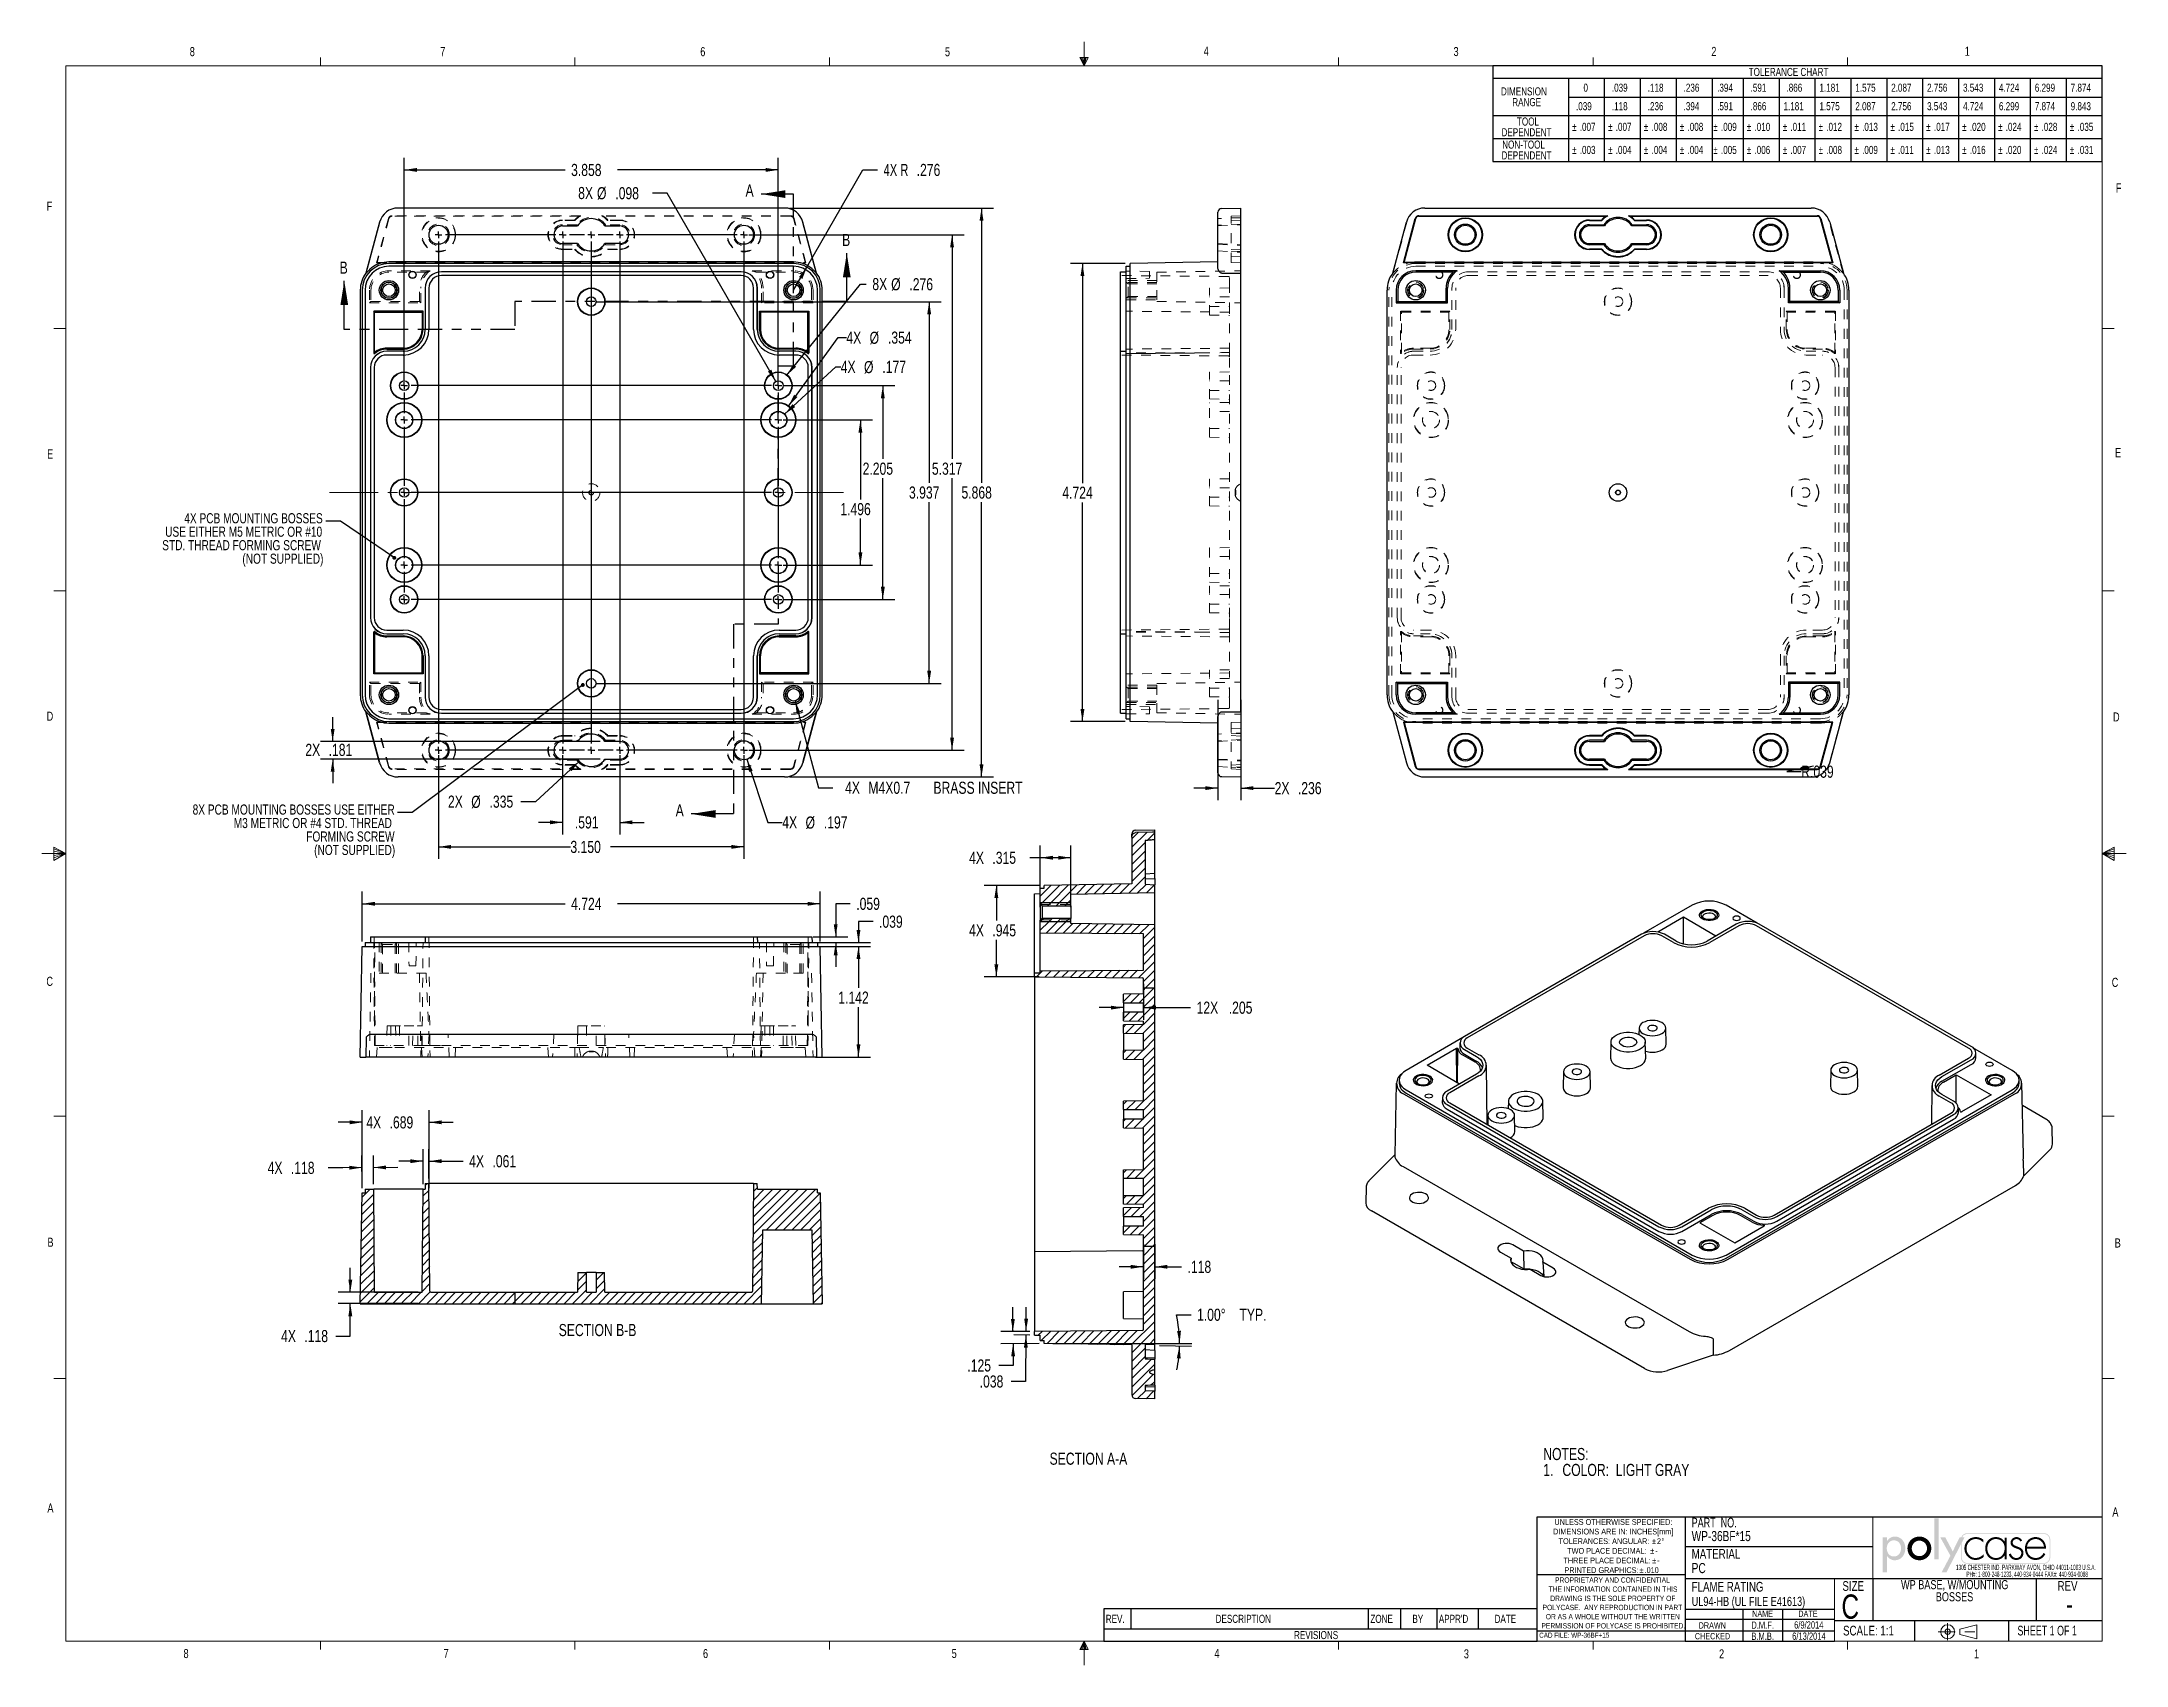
# Model space of a CAD drawing. Header units: inches. Extents: x 0.3 to 21.8, y 0.2 to 16.9.
import ezdxf

# ---------------------------------------------------------------- set-up
doc = ezdxf.new("R2010")
doc.units = ezdxf.units.IN
doc.header["$MEASUREMENT"] = 0
doc.header["$PDSIZE"] = -1
for name, pattern in [('CENTERX2', [0.8, 0.5, -0.1, 0.1, -0.1]), ('HIDDEN', [0.075, 0.05, -0.025]), ('PHANTOM', [0.5, 0.25, -0.05, 0.05, -0.05, 0.05, -0.05])]:
    doc.linetypes.add(name, pattern=pattern)
doc.layers.add('FORMAT', color=7, linetype='Continuous')
doc.layers.add('SLD-0', color=7, linetype='Continuous')
doc.styles.add('SLDTEXTSTYLE0', font='TXT', dxfattribs={"width": 0.525406})
doc.styles.add('SLDTEXTSTYLE1', font='TXT', dxfattribs={"width": 0.75})
doc.styles.add('SLDTEXTSTYLE2', font='TXT', dxfattribs={"width": 0.694444})
doc.styles.add('SLDTEXTSTYLE3', font='TXT', dxfattribs={"width": 0.6875})
doc.dimstyles.new('SLDDIMSTYLE0', dxfattribs={"dimtxt": 0.125, "dimasz": 0.13, "dimexe": 0, "dimexo": 0.0625, "dimgap": 0.03125, "dimtad": 0, "dimtih": 1, "dimtoh": 1, "dimdec": 3, "dimrnd": 1e-09, "dimzin": 12, "dimdsep": 46, "dimtxsty": 'SLDTEXTSTYLE1', "dimsah": 1, "dimcen": 0, "dimadec": 0, "dimazin": 3, "dimtfac": 1, "dimtdec": 3, "dimtofl": 0, "dimtmove": 0, "dimatfit": 3, "dimfxl": 0, "dimfrac": 2, "dimtolj": 1, "dimtzin": 12, "dimarcsym": 0})
doc.dimstyles.new('SLDDIMSTYLE1', dxfattribs={"dimtxt": 0.125, "dimasz": 0.13, "dimexe": 0, "dimexo": 0.0625, "dimgap": 0.03125, "dimtad": 0, "dimtih": 1, "dimtoh": 1, "dimdec": 3, "dimrnd": 1e-09, "dimzin": 12, "dimdsep": 46, "dimtxsty": 'SLDTEXTSTYLE1', "dimsah": 1, "dimcen": 0, "dimadec": 0, "dimazin": 3, "dimtfac": 1, "dimtdec": 3, "dimtofl": 0, "dimtmove": 0, "dimatfit": 3, "dimfxl": 0, "dimfrac": 2, "dimtolj": 1, "dimtzin": 12, "dimarcsym": 0})
doc.dimstyles.new('SLDDIMSTYLE2', dxfattribs={"dimtxt": 0.125, "dimasz": 0.13, "dimexe": 0, "dimexo": 0.0625, "dimgap": 0.03125, "dimtad": 0, "dimtih": 1, "dimtoh": 1, "dimdec": 6, "dimrnd": 1e-09, "dimzin": 12, "dimdsep": 46, "dimtxsty": 'SLDTEXTSTYLE1', "dimsah": 1, "dimcen": 0, "dimadec": 0, "dimazin": 3, "dimtfac": 1, "dimtdec": 3, "dimtofl": 0, "dimtmove": 0, "dimatfit": 3, "dimfxl": 0, "dimfrac": 2, "dimtolj": 1, "dimtzin": 12, "dimarcsym": 0})
doc.dimstyles.new('SLDDIMSTYLE3', dxfattribs={"dimtxt": 0.125, "dimasz": 0.13, "dimexe": 0, "dimexo": 0.0625, "dimgap": 0.03125, "dimtad": 0, "dimtih": 1, "dimtoh": 1, "dimdec": 3, "dimrnd": 1e-09, "dimzin": 12, "dimdsep": 46, "dimtxsty": 'SLDTEXTSTYLE1', "dimsah": 1, "dimcen": 0.09, "dimadec": 0, "dimazin": 3, "dimtfac": 1, "dimtdec": 3, "dimtofl": 0, "dimtmove": 0, "dimatfit": 3, "dimfxl": 0, "dimfrac": 2, "dimtolj": 1, "dimtzin": 12, "dimarcsym": 0})
doc.dimstyles.new('SLDDIMSTYLE4', dxfattribs={"dimtxt": 0.125, "dimasz": 0.13, "dimexe": 0, "dimexo": 0.0625, "dimgap": 0.03125, "dimtad": 0, "dimtih": 1, "dimtoh": 1, "dimdec": 3, "dimrnd": 1e-09, "dimzin": 12, "dimdsep": 46, "dimtxsty": 'SLDTEXTSTYLE1', "dimsah": 1, "dimcen": 0, "dimadec": 0, "dimazin": 3, "dimtfac": 1, "dimtdec": 3, "dimtofl": 0, "dimtmove": 0, "dimatfit": 3, "dimfxl": 0, "dimfrac": 2, "dimtolj": 1, "dimtzin": 12, "dimarcsym": 0})
doc.dimstyles.new('SLDDIMSTYLE5', dxfattribs={"dimtxt": 0.125, "dimasz": 0.13, "dimexe": 0, "dimexo": 0.0625, "dimgap": 0.03125, "dimtad": 0, "dimtih": 1, "dimtoh": 1, "dimdec": 3, "dimrnd": 1e-09, "dimzin": 12, "dimdsep": 46, "dimtxsty": 'SLDTEXTSTYLE1', "dimsah": 1, "dimcen": 0.09, "dimadec": 0, "dimazin": 3, "dimtfac": 1, "dimtdec": 3, "dimtmove": 0, "dimatfit": 0, "dimfxl": 0, "dimfrac": 2, "dimtolj": 1, "dimtzin": 12, "dimarcsym": 0})
doc.dimstyles.new('SLDDIMSTYLE6', dxfattribs={"dimtxt": 0.125, "dimasz": 0.13, "dimexe": 0, "dimexo": 0.0625, "dimgap": 0.03125, "dimtad": 0, "dimtih": 1, "dimtoh": 1, "dimdec": 3, "dimrnd": 1e-09, "dimzin": 4, "dimdsep": 46, "dimtxsty": 'SLDTEXTSTYLE1', "dimsah": 1, "dimcen": 0.09, "dimadec": 0, "dimazin": 1, "dimtfac": 1, "dimtdec": 3, "dimtofl": 0, "dimtmove": 0, "dimatfit": 3, "dimfxl": 0, "dimfrac": 2, "dimtolj": 1, "dimtzin": 12, "dimarcsym": 0})
doc.dimstyles.new('SLDDIMSTYLE7', dxfattribs={"dimtxt": 0.18, "dimasz": 0.04, "dimexe": 0, "dimexo": 0.0625, "dimgap": 0, "dimtad": 0, "dimtih": 1, "dimtoh": 1, "dimdec": 0, "dimrnd": 1e-09, "dimzin": 0, "dimdsep": 46, "dimtxsty": 'Standard', "dimblk1": 'DOT', "dimblk2": 'DOT', "dimsah": 1, "dimcen": 0.09, "dimadec": 0, "dimazin": 0, "dimtfac": 0.04, "dimtdec": 0, "dimtofl": 0, "dimtmove": 0, "dimatfit": 3, "dimldrblk": 'DOT', "dimfxl": 0, "dimfrac": 2, "dimtolj": 1, "dimtzin": 0, "dimarcsym": 0})
doc.dimstyles.new('SLDDIMSTYLE8', dxfattribs={"dimtxt": 0.125, "dimasz": 0.13, "dimexe": 0, "dimexo": 0.0625, "dimgap": 0.03125, "dimtad": 0, "dimtih": 1, "dimtoh": 1, "dimdec": 4, "dimzin": 4, "dimdsep": 46, "dimtxsty": 'SLDTEXTSTYLE1', "dimsah": 1, "dimcen": 0.09, "dimazin": 1, "dimtfac": 1, "dimtofl": 0, "dimtmove": 0, "dimatfit": 3, "dimfxl": 0, "dimfrac": 2, "dimtolj": 1, "dimtzin": 12, "dimarcsym": 0})
doc.dimstyles.new('SLDDIMSTYLE9', dxfattribs={"dimtxt": 0.125, "dimasz": 0.13, "dimexe": 0, "dimexo": 0.0625, "dimgap": 0.03125, "dimtad": 0, "dimtih": 1, "dimtoh": 1, "dimdec": 3, "dimrnd": 1e-09, "dimzin": 12, "dimdsep": 46, "dimtxsty": 'SLDTEXTSTYLE1', "dimsah": 1, "dimcen": 0, "dimadec": 0, "dimazin": 3, "dimtfac": 1, "dimtdec": 3, "dimtofl": 0, "dimtmove": 0, "dimatfit": 3, "dimfxl": 0, "dimfrac": 2, "dimtolj": 1, "dimtzin": 12, "dimarcsym": 0})

msp = doc.modelspace()

# ---------------------------------------------------------------- texts
at = {"color": 7, "linetype": 'Continuous', "lineweight": 0, "char_height": 0.09375, "attachment_point": 1, "style": 'SLDTEXTSTYLE1'}
for s, insert in [('8', (1.8001108, 16.8526776)), ('7', (4.3832431, 16.8525149)), ('6', (7.0653968, 16.8522001)), ('5', (9.5885629, 16.8516612)), ('4', (12.2571558, 16.8572006)), ('3', (14.8341303, 16.8536405)), ('2', (17.4928391, 16.8545598)), ('1', (20.1071317, 16.8562992)), ('F', (21.6655313, 15.4464826)), ('F', (0.3242396, 15.257604)), ('E', (0.3291065, 12.7027125)), ('E', (21.6568849, 12.7161873)), ('D', (0.3241014, 9.998487)), ('D', (21.6358973, 9.9908513)), ('C', (0.3212314, 7.2642838)), ('C', (21.6227117, 7.2536865)), ('B', (0.3322962, 4.5728824)), ('B', (21.6533604, 4.5657633)), ('A', (0.3318597, 1.8323293)), ('A', (21.6287092, 1.7911532)), ('8', (1.7357452, 0.3312242)), ('7', (4.4184654, 0.3317577)), ('6', (7.0933407, 0.3312242)), ('5', (9.6580686, 0.331989)), ('4', (12.3679572, 0.331989)), ('3', (14.9405391, 0.3279987)), ('2', (17.5729605, 0.3279987)), ('1', (20.2022921, 0.3279987))]:
    msp.add_mtext(s, dxfattribs=dict(at, insert=insert))
at = {"color": 7, "linetype": 'Continuous', "char_height": 0.125, "attachment_point": 1, "style": 'SLDTEXTSTYLE1'}
for s, insert in [('A', (7.5322325, 15.4355648)), ('B', (8.5284745, 14.9257065)), ('B', (3.3459537, 14.6401504)), ('A', (6.8113946, 9.0426608))]:
    msp.add_mtext(s, dxfattribs=dict(at, insert=insert))
at = {"layer": 'FORMAT', "color": 7}
for s, insert, char_height, attachment_point, style in [('WP-36BF*15', (17.2901404, 1.5478438), 0.10416667, 1, 'SLDTEXTSTYLE1'), ('PART  NO.', (17.2901404, 1.6847894), 0.1, 1, 'SLDTEXTSTYLE2'), ('MATERIAL', (17.2901404, 1.3622826), 0.1, 1, 'SLDTEXTSTYLE1'), ('PC', (17.2901404, 1.2178145), 0.10416667, 1, 'SLDTEXTSTYLE1'), ('UL94-HB (UL FILE E41613)', (17.2901404, 0.869038), 0.09375, 1, 'SLDTEXTSTYLE1'), ('FLAME RATING', (17.2901404, 1.0230567), 0.1, 1, 'SLDTEXTSTYLE1'), ('C', (18.8351324, 0.8934536), 0.25, 1, 'SLDTEXTSTYLE1'), ('SIZE', (18.844911, 1.0307989), 0.1, 1, 'SLDTEXTSTYLE1'), ('REV', (21.0635998, 1.0316827), 0.1, 1, 'SLDTEXTSTYLE1'), ('NAME', (18.0219251, 0.7270839), 0.065, 2, 'SLDTEXTSTYLE1'), ('DATE', (18.489427, 0.7270839), 0.065, 2, 'SLDTEXTSTYLE1'), ('-', (21.1869852, 0.8928891), 0.2, 2, 'SLDTEXTSTYLE1'), ('CAD FILE: WP-36BF+15', (15.7174957, 0.4995797), 0.052083333, 1, 'SLDTEXTSTYLE1'), ('CHECKED', (17.3230475, 0.4959495), 0.065, 1, 'SLDTEXTSTYLE1'), ('DRAWN', (17.3623796, 0.6066831), 0.065, 1, 'SLDTEXTSTYLE1'), ('D.M.F.', (18.0220127, 0.614636), 0.075, 2, 'SLDTEXTSTYLE1'), ('B.M.B.', (18.0226314, 0.5003341), 0.075, 2, 'SLDTEXTSTYLE1'), ('6/13/2014', (18.4995298, 0.5010624), 0.075, 2, 'SLDTEXTSTYLE1'), ('6/9/2014', (18.4980498, 0.616796), 0.075, 2, 'SLDTEXTSTYLE1'), ('SCALE: 1:1', (18.8515668, 0.5706263), 0.1, 1, 'SLDTEXTSTYLE1'), ('SHEET 1 OF 1', (20.6500807, 0.5709515), 0.1, 1, 'SLDTEXTSTYLE3')]:
    msp.add_mtext(s, dxfattribs=dict(at, insert=insert, char_height=char_height, attachment_point=attachment_point, style=style))
at = {"layer": 'SLD-0', "char_height": 0.125, "attachment_point": 2, "style": 'SLDTEXTSTYLE1'}
for s, insert in [('SECTION B-B', (6.0058762, 3.6830909)), ('SECTION A-A', (11.0685037, 2.3565232))]:
    msp.add_mtext(s, dxfattribs=dict(at, insert=insert))

# ---------------------------------------------------------------- blocks, each defined once
blk = doc.blocks.new('ThirdAngleProjectionBlock')
at = {"color": 7, "linetype": 'CENTERX2', "lineweight": 0}
for p, q in [((0, 0.253), (1.202, 0.253)), ((0.275, 0.506), (0.275, 0))]:
    blk.add_line(p, q, dxfattribs=at)
at = {"color": 7, "linetype": 'Continuous', "lineweight": 0}
for p, q in [((0.632, 0.332), (1.13, 0.459)), ((0.632, 0.332), (0.632, 0.174)), ((0.632, 0.174), (1.13, 0.048)), ((1.13, 0.459), (1.13, 0.048))]:
    blk.add_line(p, q, dxfattribs=at)
for radius in [0.206, 0.0789]:
    blk.add_circle((0.275, 0.253), radius, dxfattribs=at)
blk = doc.blocks.new('SW_NOTE_0')
at = {"color": 0, "linetype": 'Continuous', "lineweight": 0, "char_height": 0.055, "attachment_point": 2, "style": 'SLDTEXTSTYLE0'}
for s, insert in [('1305 CHESTER IND. PARKWAY AVON, OHIO 44011-1083 U.S.A.', (0.742, 0.071)), ('PH#: 1-800-248-1233, 440-934-0444 FAX#: 440-934-0088', (0.756, 0))]:
    blk.add_mtext(s, dxfattribs=dict(at, insert=insert))
blk = doc.blocks.new('Block2')
at = {"linetype": 'Continuous'}
blk.add_hatch(color=7, dxfattribs=at).paths.add_polyline_path([(1.559, 0.355), (1.559, 1.505), (1.44, 1.505), (1.44, 0.355)], flags=0)
h = blk.add_hatch(color=7, dxfattribs=at)
edge = h.paths.add_edge_path(flags=0)
edge.add_spline(control_points=[(0.122, 0.452), (0.17, 0.382), (0.245, 0.334), (0.333, 0.334)], knot_values=[4, 4, 4, 4, 5, 5, 5, 5], weights=[1, 1, 1, 1], degree=3, periodic=0)
edge.add_spline(control_points=[(0.333, 0.334), (0.523, 0.334), (0.629, 0.492), (0.629, 0.669)], knot_values=[3, 3, 3, 3, 4, 4, 4, 4], weights=[1, 1, 1, 1], degree=3, periodic=0)
edge.add_spline(control_points=[(0.629, 0.669), (0.629, 0.839), (0.517, 0.994), (0.338, 0.994)], knot_values=[2, 2, 2, 2, 3, 3, 3, 3], weights=[1, 1, 1, 1], degree=3, periodic=0)
edge.add_spline(control_points=[(0.338, 0.994), (0.245, 0.994), (0.171, 0.946), (0.122, 0.872)], knot_values=[1, 1, 1, 1, 2, 2, 2, 2], weights=[1, 1, 1, 1], degree=3, periodic=0)
edge.add_line((0.122, 0.872), (0.119, 0.872))
edge.add_line((0.119, 0.872), (0.119, 0.975))
edge.add_line((0.119, 0.975), (0, 0.975))
edge.add_line((0, 0.975), (0, 0))
edge.add_line((0, 0), (0.119, 0))
edge.add_line((0.119, 0), (0.119, 0.452))
edge.add_line((0.119, 0.452), (0.122, 0.452))
edge = h.paths.add_edge_path(flags=0)
edge.add_spline(control_points=[(0.113, 0.665), (0.113, 0.78), (0.185, 0.888), (0.309, 0.888), (0.437, 0.888), (0.51, 0.786), (0.51, 0.665)], knot_values=[0, 0, 0, 0, 1, 1, 1, 2, 2, 2, 2], weights=[1, 1, 1, 1, 1, 1, 1], degree=3, periodic=0)
edge.add_spline(control_points=[(0.51, 0.665), (0.51, 0.543), (0.439, 0.44), (0.309, 0.44), (0.183, 0.44), (0.113, 0.549), (0.113, 0.665)], knot_values=[2, 2, 2, 2, 3, 3, 3, 4, 4, 4, 4], weights=[1, 1, 1, 1, 1, 1, 1], degree=3, periodic=0)
h = blk.add_hatch(color=7, dxfattribs=at)
edge = h.paths.add_edge_path(flags=0)
edge.add_spline(control_points=[(0.69, 0.664), (0.69, 0.477), (0.836, 0.334), (1.022, 0.334), (1.207, 0.334), (1.353, 0.477), (1.353, 0.664)], knot_values=[0, 0, 0, 0, 1, 1, 1, 2, 2, 2, 2], weights=[1, 1, 1, 1, 1, 1, 1], degree=3, periodic=0)
edge.add_spline(control_points=[(1.353, 0.664), (1.353, 0.851), (1.207, 0.994), (1.022, 0.994), (0.836, 0.994), (0.69, 0.851), (0.69, 0.664)], knot_values=[2, 2, 2, 2, 3, 3, 3, 4, 4, 4, 4], weights=[1, 1, 1, 1, 1, 1, 1], degree=3, periodic=0)
edge = h.paths.add_edge_path(flags=0)
edge.add_spline(control_points=[(1.234, 0.664), (1.234, 0.547), (1.139, 0.448), (1.022, 0.448), (0.904, 0.448), (0.81, 0.547), (0.81, 0.664)], knot_values=[0, 0, 0, 0, 1, 1, 1, 2, 2, 2, 2], weights=[1, 1, 1, 1, 1, 1, 1], degree=3, periodic=0)
edge.add_spline(control_points=[(0.81, 0.664), (0.81, 0.782), (0.904, 0.88), (1.022, 0.88), (1.139, 0.88), (1.234, 0.782), (1.234, 0.664)], knot_values=[2, 2, 2, 2, 3, 3, 3, 4, 4, 4, 4], weights=[1, 1, 1, 1, 1, 1, 1], degree=3, periodic=0)
h = blk.add_hatch(color=7, dxfattribs=at)
edge = h.paths.add_edge_path(flags=0)
edge.add_spline(control_points=[(4.669, 0.413), (4.669, 0.316), (4.59, 0.237), (4.493, 0.237)], knot_values=[7, 7, 7, 7, 8, 8, 8, 8], weights=[1, 1, 1, 1], degree=3, periodic=0)
edge.add_line((4.493, 0.237), (2.356, 0.237))
edge.add_spline(control_points=[(2.356, 0.237), (2.259, 0.237), (2.18, 0.316), (2.18, 0.413)], knot_values=[1, 1, 1, 1, 2, 2, 2, 2], weights=[1, 1, 1, 1], degree=3, periodic=0)
edge.add_line((2.18, 0.413), (2.18, 0.781))
edge.add_line((2.18, 0.781), (1.778, 0))
edge.add_line((1.778, 0), (1.643, 0))
edge.add_line((1.643, 0), (1.887, 0.461))
edge.add_line((1.887, 0.461), (1.603, 0.975))
edge.add_line((1.603, 0.975), (1.742, 0.975))
edge.add_line((1.742, 0.975), (1.952, 0.582))
edge.add_line((1.952, 0.582), (2.146, 0.975))
edge.add_line((2.146, 0.975), (2.192, 0.975))
edge.add_spline(control_points=[(2.192, 0.975), (2.218, 1.041), (2.282, 1.087), (2.356, 1.087)], knot_values=[3.233464, 3.233464, 3.233464, 3.233464, 4, 4, 4, 4], weights=[1, 1, 1, 1], degree=3, periodic=0)
edge.add_line((2.356, 1.087), (4.493, 1.087))
edge.add_spline(control_points=[(4.493, 1.087), (4.59, 1.087), (4.669, 1.008), (4.669, 0.911)], knot_values=[5, 5, 5, 5, 6, 6, 6, 6], weights=[1, 1, 1, 1], degree=3, periodic=0)
edge.add_line((4.669, 0.911), (4.669, 0.413))
edge = h.paths.add_edge_path(flags=0)
edge.add_line((2.215, 0.975), (2.28, 0.975))
edge.add_line((2.28, 0.975), (2.201, 0.821))
edge.add_line((2.201, 0.821), (2.201, 0.413))
edge.add_spline(control_points=[(2.201, 0.413), (2.201, 0.327), (2.271, 0.258), (2.356, 0.258)], knot_values=[2, 2, 2, 2, 3, 3, 3, 3], weights=[1, 1, 1, 1], degree=3, periodic=0)
edge.add_line((2.356, 0.258), (4.493, 0.258))
edge.add_spline(control_points=[(4.493, 0.258), (4.579, 0.258), (4.649, 0.327), (4.649, 0.413)], knot_values=[4, 4, 4, 4, 5, 5, 5, 5], weights=[1, 1, 1, 1], degree=3, periodic=0)
edge.add_line((4.649, 0.413), (4.649, 0.911))
edge.add_spline(control_points=[(4.649, 0.911), (4.649, 0.997), (4.579, 1.066), (4.493, 1.066)], knot_values=[6, 6, 6, 6, 7, 7, 7, 7], weights=[1, 1, 1, 1], degree=3, periodic=0)
edge.add_line((4.493, 1.066), (2.356, 1.066))
edge.add_spline(control_points=[(2.356, 1.066), (2.293, 1.066), (2.239, 1.029), (2.215, 0.975)], knot_values=[0, 0, 0, 0, 0.732403, 0.732403, 0.732403, 0.732403], weights=[1, 1, 1, 1], degree=3, periodic=0)
h = blk.add_hatch(color=7, dxfattribs=at)
edge = h.paths.add_edge_path(flags=0)
edge.add_spline(control_points=[(2.806, 0.905), (2.745, 0.957), (2.672, 0.98), (2.593, 0.98)], knot_values=[8, 8, 8, 8, 9, 9, 9, 9], weights=[1, 1, 1, 1], degree=3, periodic=0)
edge.add_spline(control_points=[(2.593, 0.98), (2.413, 0.98), (2.278, 0.84), (2.278, 0.662)], knot_values=[7, 7, 7, 7, 8, 8, 8, 8], weights=[1, 1, 1, 1], degree=3, periodic=0)
edge.add_spline(control_points=[(2.278, 0.662), (2.278, 0.484), (2.41, 0.342), (2.592, 0.342)], knot_values=[6, 6, 6, 6, 7, 7, 7, 7], weights=[1, 1, 1, 1], degree=3, periodic=0)
edge.add_spline(control_points=[(2.592, 0.342), (2.674, 0.342), (2.752, 0.372), (2.814, 0.427)], knot_values=[5, 5, 5, 5, 6, 6, 6, 6], weights=[1, 1, 1, 1], degree=3, periodic=0)
edge.add_line((2.814, 0.427), (2.814, 0.507))
edge.add_spline(control_points=[(2.814, 0.507), (2.759, 0.44), (2.676, 0.398), (2.589, 0.398)], knot_values=[3, 3, 3, 3, 4, 4, 4, 4], weights=[1, 1, 1, 1], degree=3, periodic=0)
edge.add_spline(control_points=[(2.589, 0.398), (2.445, 0.398), (2.337, 0.523), (2.337, 0.662)], knot_values=[2, 2, 2, 2, 3, 3, 3, 3], weights=[1, 1, 1, 1], degree=3, periodic=0)
edge.add_spline(control_points=[(2.337, 0.662), (2.337, 0.802), (2.446, 0.925), (2.59, 0.925)], knot_values=[1, 1, 1, 1, 2, 2, 2, 2], weights=[1, 1, 1, 1], degree=3, periodic=0)
edge.add_spline(control_points=[(2.59, 0.925), (2.678, 0.925), (2.748, 0.889), (2.806, 0.825)], knot_values=[0, 0, 0, 0, 1, 1, 1, 1], weights=[1, 1, 1, 1], degree=3, periodic=0)
edge.add_line((2.806, 0.825), (2.806, 0.905))
h = blk.add_hatch(color=7, dxfattribs=at)
edge = h.paths.add_edge_path(flags=0)
edge.add_spline(control_points=[(3.392, 0.861), (3.34, 0.938), (3.25, 0.98), (3.156, 0.98)], knot_values=[6, 6, 6, 6, 7, 7, 7, 7], weights=[1, 1, 1, 1], degree=3, periodic=0)
edge.add_spline(control_points=[(3.156, 0.98), (2.972, 0.98), (2.857, 0.844), (2.857, 0.665)], knot_values=[5, 5, 5, 5, 6, 6, 6, 6], weights=[1, 1, 1, 1], degree=3, periodic=0)
edge.add_spline(control_points=[(2.857, 0.665), (2.857, 0.486), (2.973, 0.342), (3.159, 0.342)], knot_values=[4, 4, 4, 4, 5, 5, 5, 5], weights=[1, 1, 1, 1], degree=3, periodic=0)
edge.add_spline(control_points=[(3.159, 0.342), (3.249, 0.342), (3.347, 0.387), (3.392, 0.465)], knot_values=[3, 3, 3, 3, 4, 4, 4, 4], weights=[1, 1, 1, 1], degree=3, periodic=0)
edge.add_line((3.392, 0.465), (3.395, 0.465))
edge.add_line((3.395, 0.465), (3.395, 0.355))
edge.add_line((3.395, 0.355), (3.454, 0.355))
edge.add_line((3.454, 0.355), (3.454, 0.967))
edge.add_line((3.454, 0.967), (3.395, 0.967))
edge.add_line((3.395, 0.967), (3.395, 0.861))
edge.add_line((3.395, 0.861), (3.392, 0.861))
edge = h.paths.add_edge_path(flags=0)
edge.add_spline(control_points=[(3.398, 0.672), (3.398, 0.525), (3.314, 0.397), (3.157, 0.397), (3.009, 0.397), (2.916, 0.525), (2.916, 0.665)], knot_values=[0, 0, 0, 0, 1, 1, 1, 2, 2, 2, 2], weights=[1, 1, 1, 1, 1, 1, 1], degree=3, periodic=0)
edge.add_spline(control_points=[(2.916, 0.665), (2.916, 0.798), (3.013, 0.925), (3.153, 0.925), (3.302, 0.925), (3.398, 0.814), (3.398, 0.672)], knot_values=[2, 2, 2, 2, 3, 3, 3, 4, 4, 4, 4], weights=[1, 1, 1, 1, 1, 1, 1], degree=3, periodic=0)
h = blk.add_hatch(color=7, dxfattribs=at)
edge = h.paths.add_edge_path(flags=0)
edge.add_spline(control_points=[(3.731, 0.98), (3.793, 0.98), (3.861, 0.939), (3.887, 0.882)], knot_values=[11, 11, 11, 11, 12, 12, 12, 12], weights=[1, 1, 1, 1], degree=3, periodic=0)
edge.add_line((3.887, 0.882), (3.836, 0.856))
edge.add_spline(control_points=[(3.836, 0.856), (3.816, 0.898), (3.776, 0.925), (3.728, 0.925)], knot_values=[0, 0, 0, 0, 1, 1, 1, 1], weights=[1, 1, 1, 1], degree=3, periodic=0)
edge.add_spline(control_points=[(3.728, 0.925), (3.677, 0.925), (3.624, 0.882), (3.624, 0.829)], knot_values=[1, 1, 1, 1, 2, 2, 2, 2], weights=[1, 1, 1, 1], degree=3, periodic=0)
edge.add_spline(control_points=[(3.624, 0.829), (3.624, 0.682), (3.922, 0.754), (3.922, 0.533)], knot_values=[2, 2, 2, 2, 3, 3, 3, 3], weights=[1, 1, 1, 1], degree=3, periodic=0)
edge.add_spline(control_points=[(3.922, 0.533), (3.922, 0.42), (3.834, 0.342), (3.724, 0.342)], knot_values=[3, 3, 3, 3, 4, 4, 4, 4], weights=[1, 1, 1, 1], degree=3, periodic=0)
edge.add_spline(control_points=[(3.724, 0.342), (3.622, 0.342), (3.539, 0.404), (3.514, 0.503)], knot_values=[4, 4, 4, 4, 5, 5, 5, 5], weights=[1, 1, 1, 1], degree=3, periodic=0)
edge.add_line((3.514, 0.503), (3.572, 0.522))
edge.add_spline(control_points=[(3.572, 0.522), (3.595, 0.449), (3.644, 0.397), (3.724, 0.397)], knot_values=[6, 6, 6, 6, 7, 7, 7, 7], weights=[1, 1, 1, 1], degree=3, periodic=0)
edge.add_spline(control_points=[(3.724, 0.397), (3.801, 0.397), (3.862, 0.458), (3.862, 0.535)], knot_values=[7, 7, 7, 7, 8, 8, 8, 8], weights=[1, 1, 1, 1], degree=3, periodic=0)
edge.add_spline(control_points=[(3.862, 0.535), (3.862, 0.611), (3.804, 0.635), (3.743, 0.656)], knot_values=[8, 8, 8, 8, 9, 9, 9, 9], weights=[1, 1, 1, 1], degree=3, periodic=0)
edge.add_spline(control_points=[(3.743, 0.656), (3.659, 0.686), (3.564, 0.722), (3.564, 0.825)], knot_values=[9, 9, 9, 9, 10, 10, 10, 10], weights=[1, 1, 1, 1], degree=3, periodic=0)
edge.add_spline(control_points=[(3.564, 0.825), (3.564, 0.918), (3.642, 0.98), (3.731, 0.98)], knot_values=[10, 10, 10, 10, 11, 11, 11, 11], weights=[1, 1, 1, 1], degree=3, periodic=0)
h = blk.add_hatch(color=7, dxfattribs=at)
edge = h.paths.add_edge_path(flags=0)
edge.add_spline(control_points=[(4.554, 0.656), (4.555, 0.832), (4.445, 0.98), (4.26, 0.98)], knot_values=[6, 6, 6, 6, 7, 7, 7, 7], weights=[1, 1, 1, 1], degree=3, periodic=0)
edge.add_spline(control_points=[(4.26, 0.98), (4.081, 0.98), (3.963, 0.833), (3.963, 0.662)], knot_values=[5, 5, 5, 5, 6, 6, 6, 6], weights=[1, 1, 1, 1], degree=3, periodic=0)
edge.add_spline(control_points=[(3.963, 0.662), (3.963, 0.489), (4.078, 0.342), (4.26, 0.342)], knot_values=[4, 4, 4, 4, 5, 5, 5, 5], weights=[1, 1, 1, 1], degree=3, periodic=0)
edge.add_spline(control_points=[(4.26, 0.342), (4.38, 0.342), (4.478, 0.401), (4.534, 0.507)], knot_values=[3, 3, 3, 3, 4, 4, 4, 4], weights=[1, 1, 1, 1], degree=3, periodic=0)
edge.add_line((4.534, 0.507), (4.484, 0.537))
edge.add_spline(control_points=[(4.484, 0.537), (4.44, 0.454), (4.363, 0.398), (4.268, 0.398)], knot_values=[1, 1, 1, 1, 2, 2, 2, 2], weights=[1, 1, 1, 1], degree=3, periodic=0)
edge.add_spline(control_points=[(4.268, 0.398), (4.126, 0.398), (4.019, 0.501), (4.023, 0.656)], knot_values=[0, 0, 0, 0, 1, 1, 1, 1], weights=[1, 1, 1, 1], degree=3, periodic=0)
edge.add_line((4.023, 0.656), (4.554, 0.656))
edge = h.paths.add_edge_path(flags=0)
edge.add_spline(control_points=[(4.023, 0.712), (4.033, 0.827), (4.136, 0.925), (4.261, 0.925)], knot_values=[1, 1, 1, 1, 2, 2, 2, 2], weights=[1, 1, 1, 1], degree=3, periodic=0)
edge.add_spline(control_points=[(4.261, 0.925), (4.387, 0.925), (4.48, 0.824), (4.494, 0.712)], knot_values=[0, 0, 0, 0, 1, 1, 1, 1], weights=[1, 1, 1, 1], degree=3, periodic=0)
edge.add_line((4.494, 0.712), (4.023, 0.712))
blk = doc.blocks.new('POLYCASE LOGO')
at = {"color": 7, "linetype": 'Continuous', "xscale": 0.37, "yscale": 0.37, "zscale": 0.37}
blk.add_blockref('Block2', (0.101, -0.571), dxfattribs=at)
at = {"color": 7, "linetype": 'Continuous', "lineweight": 0}
blk.add_blockref('SW_NOTE_0', (0.835, -0.564), dxfattribs=at)
blk = doc.blocks.new('SW_NOTE_1')
at = {"layer": 'SLD-0', "color": 0, "char_height": 0.125, "attachment_point": 1, "style": 'SLDTEXTSTYLE1'}
for s, insert in [('NOTES:', (0, 0.161)), ('1.', (0, -0.003)), ('COLOR:  LIGHT GRAY', (0.197, -0.003))]:
    blk.add_mtext(s, dxfattribs=dict(at, insert=insert))
blk = doc.blocks.new('SW_NOTE_2')
at = {"layer": 'FORMAT', "color": 0, "char_height": 0.06, "attachment_point": 2, "style": 'SLDTEXTSTYLE1'}
for s, insert in [('UNLESS OTHERWISE SPECIFIED:', (0.567, 0.077)), ('DIMENSIONS ARE IN: INCHES[mm]', (0.565, -0.022)), ('TOLERANCES: ANGULAR:', (0.47, -0.121)), ('%%p', (0.986, -0.121)), ('2', (1.037, -0.121)), ('%%d', (1.077, -0.121)), ('THREE PLACE DECIMAL:', (0.501, -0.32)), ('PRINTED GRAPHICS:', (0.444, -0.42)), ('TWO PLACE DECIMAL:', (0.5, -0.221)), ('%%p', (0.857, -0.42)), ('.010', (0.962, -0.42)), ('%%p', (0.968, -0.221)), ('%%p', (0.988, -0.32)), ('-', (1.011, -0.221)), ('-', (1.031, -0.32))]:
    blk.add_mtext(s, dxfattribs=dict(at, insert=insert))
blk = doc.blocks.new('SW_NOTE_3')
at = {"layer": 'FORMAT', "color": 0, "attachment_point": 2, "style": 'SLDTEXTSTYLE1'}
for s, insert, char_height in [('WP BASE, W/MOUNTING', (0.713, 0.121), 0.09375), ('BOSSES', (0.711, -0.004), 0.0937)]:
    blk.add_mtext(s, dxfattribs=dict(at, insert=insert, char_height=char_height))
blk = doc.blocks.new('SW_NOTE_4')
at = {"layer": 'FORMAT', "color": 0, "char_height": 0.055, "attachment_point": 2, "style": 'SLDTEXTSTYLE1'}
for s, insert in [('PROPRIETARY AND CONFIDENTIAL', (0.583, 0.071)), ('POLYCASE.  ANY REPRODUCTION IN PART', (0.583, -0.212)), ('THE INFORMATION CONTAINED IN THIS', (0.589, -0.023)), ('DRAWING IS THE SOLE PROPERTY OF', (0.587, -0.118)), ('PERMISSION OF POLYCASE IS PROHIBITED.', (0.592, -0.401)), ('OR AS A WHOLE WITHOUT THE WRITTEN', (0.587, -0.307))]:
    blk.add_mtext(s, dxfattribs=dict(at, insert=insert))
blk = doc.blocks.new('SW_TABLEANNOTATION_0')
at = {"layer": 'SLD-0', "color": 0}
for p, q in [((0, 0), (0, -0.988)), ((6.283, 0), (0, 0)), ((6.283, -0.988), (6.283, 0)), ((0, -0.129), (6.283, -0.129)), ((0.779, -0.129), (0.779, -0.988)), ((1.149, -0.129), (1.149, -0.988)), ((1.52, -0.129), (1.52, -0.988)), ((1.89, -0.129), (1.89, -0.988)), ((2.26, -0.129), (2.26, -0.988)), ((2.581, -0.129), (2.581, -0.988)), ((2.951, -0.129), (2.951, -0.988)), ((3.321, -0.129), (3.321, -0.988)), ((3.691, -0.129), (3.691, -0.988)), ((4.062, -0.129), (4.062, -0.988)), ((4.432, -0.129), (4.432, -0.988)), ((4.802, -0.129), (4.802, -0.988)), ((5.172, -0.129), (5.172, -0.988)), ((5.542, -0.129), (5.542, -0.988)), ((5.913, -0.129), (5.913, -0.988)), ((0.779, -0.324), (6.283, -0.324)), ((0, -0.512), (6.283, -0.512)), ((0, -0.75), (6.283, -0.75)), ((0, -0.988), (6.283, -0.988))]:
    blk.add_line(p, q, dxfattribs=at)
at = {"layer": 'SLD-0', "color": 0, "attachment_point": 1, "style": 'SLDTEXTSTYLE1'}
for s, insert, char_height in [('0', (0.934, -0.185), 0.0833), ('.039', (1.227, -0.185), 0.0833), ('.118', (1.597, -0.185), 0.0833), ('.236', (1.967, -0.185), 0.0833), ('.394', (2.313, -0.185), 0.0833), ('TOLERANCE CHART', (2.638, -0.023), 0.08333), ('.591', (2.658, -0.185), 0.0833), ('.866', (3.028, -0.185), 0.0833), ('1.181', (3.368, -0.185), 0.0833), ('1.575', (3.738, -0.185), 0.0833), ('2.087', (4.108, -0.185), 0.0833), ('2.756', (4.478, -0.185), 0.0833), ('3.543', (4.849, -0.185), 0.0833), ('4.724', (5.219, -0.185), 0.0833), ('6.299', (5.589, -0.185), 0.0833), ('7.874', (5.959, -0.185), 0.0833), ('DIMENSION', (0.083, -0.223), 0.0833), ('RANGE', (0.2, -0.334), 0.0833), ('.039', (0.857, -0.376), 0.0833), ('.118', (1.227, -0.376), 0.0833), ('.236', (1.597, -0.376), 0.0833), ('.394', (1.967, -0.376), 0.0833), ('.591', (2.313, -0.376), 0.0833), ('.866', (2.658, -0.376), 0.0833), ('1.181', (2.997, -0.376), 0.0833), ('1.575', (3.368, -0.376), 0.0833), ('2.087', (3.738, -0.376), 0.0833), ('2.756', (4.108, -0.376), 0.0833), ('3.543', (4.478, -0.376), 0.0833), ('4.724', (4.849, -0.376), 0.0833), ('6.299', (5.219, -0.376), 0.0833), ('7.874', (5.589, -0.376), 0.0833), ('9.843', (5.959, -0.376), 0.0833), ('DEPENDENT', (0.089, -0.645), 0.0833), ('TOOL', (0.248, -0.534), 0.0833), ('%%p', (0.817, -0.589), 0.0833), ('.007', (0.896, -0.589), 0.0833), ('%%p', (1.187, -0.589), 0.0833), ('.007', (1.267, -0.589), 0.0833), ('%%p', (1.557, -0.589), 0.0833), ('.008', (1.637, -0.589), 0.0833), ('%%p', (1.928, -0.589), 0.0833), ('.008', (2.007, -0.589), 0.0833), ('%%p', (2.273, -0.589), 0.0833), ('.009', (2.352, -0.589), 0.0833), ('%%p', (2.618, -0.589), 0.0833), ('.010', (2.698, -0.589), 0.0833), ('%%p', (2.989, -0.589), 0.0833), ('.011', (3.068, -0.589), 0.0833), ('%%p', (3.359, -0.589), 0.0833), ('.012', (3.438, -0.589), 0.0833), ('%%p', (3.729, -0.589), 0.0833), ('.013', (3.808, -0.589), 0.0833), ('%%p', (4.099, -0.589), 0.0833), ('.015', (4.179, -0.589), 0.0833), ('%%p', (4.469, -0.589), 0.0833), ('.017', (4.549, -0.589), 0.0833), ('%%p', (4.84, -0.589), 0.0833), ('.020', (4.919, -0.589), 0.0833), ('%%p', (5.21, -0.589), 0.0833), ('.024', (5.289, -0.589), 0.0833), ('%%p', (5.58, -0.589), 0.0833), ('.028', (5.659, -0.589), 0.0833), ('%%p', (5.95, -0.589), 0.0833), ('.035', (6.03, -0.589), 0.0833), ('NON-TOOL', (0.096, -0.772), 0.0833), ('%%p', (0.817, -0.827), 0.0833), ('.003', (0.896, -0.827), 0.0833), ('%%p', (1.187, -0.827), 0.0833), ('.004', (1.267, -0.827), 0.0833), ('%%p', (1.557, -0.827), 0.0833), ('.004', (1.637, -0.827), 0.0833), ('%%p', (1.928, -0.827), 0.0833), ('.004', (2.007, -0.827), 0.0833), ('%%p', (2.273, -0.827), 0.0833), ('.005', (2.352, -0.827), 0.0833), ('%%p', (2.618, -0.827), 0.0833), ('.006', (2.698, -0.827), 0.0833), ('%%p', (2.989, -0.827), 0.0833), ('.007', (3.068, -0.827), 0.0833), ('%%p', (3.359, -0.827), 0.0833), ('.008', (3.438, -0.827), 0.0833), ('%%p', (3.729, -0.827), 0.0833), ('.009', (3.808, -0.827), 0.0833), ('%%p', (4.099, -0.827), 0.0833), ('.011', (4.179, -0.827), 0.0833), ('%%p', (4.469, -0.827), 0.0833), ('.013', (4.549, -0.827), 0.0833), ('%%p', (4.84, -0.827), 0.0833), ('.016', (4.919, -0.827), 0.0833), ('%%p', (5.21, -0.827), 0.0833), ('.020', (5.289, -0.827), 0.0833), ('%%p', (5.58, -0.827), 0.0833), ('.024', (5.659, -0.827), 0.0833), ('%%p', (5.95, -0.827), 0.0833), ('.031', (6.03, -0.827), 0.0833), ('DEPENDENT', (0.089, -0.883), 0.0833)]:
    blk.add_mtext(s, dxfattribs=dict(at, insert=insert, char_height=char_height))
blk = doc.blocks.new('SW_TABLEANNOTATION_1')
at = {"layer": 'SLD-0', "color": 0}
for p, q in [((0, 0), (0, -0.333)), ((4.472, 0), (0, 0)), ((0.278, 0), (0.278, -0.204)), ((2.729, 0), (2.729, -0.204)), ((3.062, 0), (3.062, -0.204)), ((3.435, 0), (3.435, -0.204)), ((3.863, 0), (3.863, -0.204)), ((4.472, -0.333), (4.472, 0)), ((0, -0.204), (4.472, -0.204)), ((0, -0.333), (4.472, -0.333))]:
    blk.add_line(p, q, dxfattribs=at)
at = {"layer": 'SLD-0', "color": 0, "attachment_point": 1, "style": 'SLDTEXTSTYLE1'}
for s, insert, char_height in [('REV.', (0.021, -0.06), 0.0833), ('DESCRIPTION', (1.154, -0.06), 0.08333), ('ZONE', (2.75, -0.06), 0.0833), ('BY', (3.184, -0.06), 0.0833), ("APPR'D", (3.456, -0.06), 0.0833), ('DATE', (4.031, -0.06), 0.0833), ('REVISIONS', (1.963, -0.227), 0.0833)]:
    blk.add_mtext(s, dxfattribs=dict(at, insert=insert, char_height=char_height))
blk = doc.blocks.new('_D')
at = {"layer": 'SLD-0'}
for p, q in [((8.165, 14.584), (8.743, 15.586)), ((8.743, 15.586), (8.893, 15.586)), ((8.028, 14.345), (8.165, 14.584))]:
    blk.add_line(p, q, dxfattribs=at)
blk.add_solid([(8.165, 14.584), (8.083, 14.481), (8.118, 14.461)], dxfattribs=at)
at = {"layer": 'SLD-0', "char_height": 0.125, "attachment_point": 1}
for s, insert, style in [('4X R', (8.956, 15.648), 'SLDTEXTSTYLE3'), ('.276', (9.297, 15.648), 'SLDTEXTSTYLE1')]:
    blk.add_mtext(s, dxfattribs=dict(at, insert=insert, style=style))
blk = doc.blocks.new('_D_1')
at = {"layer": 'SLD-0'}
for p, q in [((7.957, 13.468), (8.717, 14.407)), ((8.717, 14.407), (8.777, 14.407))]:
    blk.add_line(p, q, dxfattribs=at)
blk.add_solid([(7.957, 13.468), (8.054, 13.556), (8.023, 13.582)], dxfattribs=at)
at = {"layer": 'SLD-0', "char_height": 0.125, "attachment_point": 1, "style": 'SLDTEXTSTYLE1'}
for s, insert in [('8X', (8.84, 14.471)), ('%%c', (9.034, 14.469)), ('.276', (9.222, 14.469))]:
    blk.add_mtext(s, dxfattribs=dict(at, insert=insert))
blk = doc.blocks.new('_D_2')
at = {"layer": 'SLD-0'}
for p, q in [((8.044, 10.109), (8.284, 9.214)), ((8.284, 9.214), (8.434, 9.214))]:
    blk.add_line(p, q, dxfattribs=at)
blk.add_solid([(8.044, 10.109), (8.059, 9.978), (8.097, 9.989)], dxfattribs=at)
at = {"layer": 'SLD-0', "char_height": 0.125, "attachment_point": 1, "style": 'SLDTEXTSTYLE1'}
for s, insert in [('4X', (8.559, 9.276)), ('M4X0.7', (8.799, 9.276)), ('BRASS INSERT', (9.47, 9.276))]:
    blk.add_mtext(s, dxfattribs=dict(at, insert=insert))
blk = doc.blocks.new('_D_3')
at = {"layer": 'SLD-0'}
for p, q in [((4.012, 13.411), (4.012, 15.711)), ((7.87, 13.411), (7.87, 15.711)), ((4.012, 15.586), (5.671, 15.586)), ((7.87, 15.586), (6.211, 15.586))]:
    blk.add_line(p, q, dxfattribs=at)
for points in [[(4.012, 15.586), (4.142, 15.566), (4.142, 15.606)], [(7.87, 15.586), (7.74, 15.606), (7.74, 15.566)]]:
    blk.add_solid(points, dxfattribs=at)
at = {"layer": 'SLD-0', "insert": (5.733, 15.648), "char_height": 0.125, "attachment_point": 1, "style": 'SLDTEXTSTYLE1'}
blk.add_mtext('3.858', dxfattribs=at)
blk = doc.blocks.new('_D_4')
at = {"layer": 'SLD-0'}
for p, q in [((7.92, 13.361), (9.073, 13.361)), ((8.948, 13.361), (8.948, 12.605)), ((8.948, 11.156), (8.948, 12.406)), ((7.92, 11.156), (9.073, 11.156))]:
    blk.add_line(p, q, dxfattribs=at)
for points in [[(8.948, 13.361), (8.928, 13.231), (8.968, 13.231)], [(8.948, 11.156), (8.968, 11.286), (8.928, 11.286)]]:
    blk.add_solid(points, dxfattribs=at)
at = {"layer": 'SLD-0', "insert": (8.74, 12.567), "char_height": 0.125, "attachment_point": 1, "style": 'SLDTEXTSTYLE1'}
blk.add_mtext('2.205', dxfattribs=at)
blk = doc.blocks.new('_D_5')
at = {"layer": 'SLD-0'}
for p, q in [((7.974, 13.15), (8.487, 13.857)), ((8.487, 13.857), (8.572, 13.857))]:
    blk.add_line(p, q, dxfattribs=at)
blk.add_solid([(7.974, 13.15), (8.067, 13.244), (8.034, 13.267)], dxfattribs=at)
at = {"layer": 'SLD-0', "char_height": 0.125, "attachment_point": 1, "style": 'SLDTEXTSTYLE1'}
for s, insert in [('4X', (8.572, 13.919)), ('%%c', (8.812, 13.917)), ('.354', (9.001, 13.919))]:
    blk.add_mtext(s, dxfattribs=dict(at, insert=insert))
blk = doc.blocks.new('_D_6')
at = {"layer": 'SLD-0'}
for p, q in [((7.92, 13.007), (8.842, 13.007)), ((8.717, 13.007), (8.717, 12.187)), ((8.717, 11.511), (8.717, 11.989)), ((7.92, 11.511), (8.842, 11.511))]:
    blk.add_line(p, q, dxfattribs=at)
for points in [[(8.717, 13.007), (8.697, 12.877), (8.737, 12.877)], [(8.717, 11.511), (8.737, 11.641), (8.697, 11.641)]]:
    blk.add_solid(points, dxfattribs=at)
at = {"layer": 'SLD-0', "insert": (8.51, 12.15), "char_height": 0.125, "attachment_point": 1, "style": 'SLDTEXTSTYLE1'}
blk.add_mtext('1.496', dxfattribs=at)
blk = doc.blocks.new('_D_7')
at = {"layer": 'SLD-0'}
for p, q in [((7.935, 13.067), (8.464, 13.554)), ((8.464, 13.554), (8.514, 13.554))]:
    blk.add_line(p, q, dxfattribs=at)
blk.add_solid([(7.935, 13.067), (8.044, 13.14), (8.017, 13.17)], dxfattribs=at)
at = {"layer": 'SLD-0', "char_height": 0.125, "attachment_point": 1, "style": 'SLDTEXTSTYLE1'}
for s, insert in [('4X', (8.514, 13.617)), ('%%c', (8.754, 13.615)), ('.177', (8.943, 13.617))]:
    blk.add_mtext(s, dxfattribs=dict(at, insert=insert))
blk = doc.blocks.new('_D_8')
at = {"layer": 'SLD-0'}
for p, q in [((5.991, 14.227), (9.551, 14.227)), ((9.426, 14.227), (9.426, 12.358)), ((9.426, 10.29), (9.426, 12.159)), ((5.991, 10.29), (9.551, 10.29))]:
    blk.add_line(p, q, dxfattribs=at)
for points in [[(9.426, 14.227), (9.406, 14.097), (9.446, 14.097)], [(9.426, 10.29), (9.446, 10.42), (9.406, 10.42)]]:
    blk.add_solid(points, dxfattribs=at)
at = {"layer": 'SLD-0', "insert": (9.218, 12.321), "char_height": 0.125, "attachment_point": 1, "style": 'SLDTEXTSTYLE1'}
blk.add_mtext('3.937', dxfattribs=at)
blk = doc.blocks.new('_D_9')
at = {"layer": 'SLD-0'}
for p, q in [((6.724, 15.346), (6.574, 15.346)), ((7.845, 13.404), (6.724, 15.346))]:
    blk.add_line(p, q, dxfattribs=at)
blk.add_solid([(7.845, 13.404), (7.798, 13.526), (7.763, 13.506)], dxfattribs=at)
at = {"layer": 'SLD-0', "char_height": 0.125, "attachment_point": 1, "style": 'SLDTEXTSTYLE1'}
for s, insert in [('8X', (5.806, 15.41)), ('%%c', (6, 15.408)), ('.098', (6.189, 15.408))]:
    blk.add_mtext(s, dxfattribs=dict(at, insert=insert))
blk = doc.blocks.new('_D_10')
at = {"layer": 'SLD-0'}
for p, q in [((7.984, 15.193), (10.091, 15.193)), ((9.966, 15.193), (9.966, 12.358)), ((9.966, 9.325), (9.966, 12.159)), ((7.984, 9.325), (10.091, 9.325))]:
    blk.add_line(p, q, dxfattribs=at)
for points in [[(9.966, 15.193), (9.946, 15.063), (9.986, 15.063)], [(9.966, 9.325), (9.986, 9.455), (9.946, 9.455)]]:
    blk.add_solid(points, dxfattribs=at)
at = {"layer": 'SLD-0', "insert": (9.759, 12.321), "char_height": 0.125, "attachment_point": 1, "style": 'SLDTEXTSTYLE1'}
blk.add_mtext('5.868', dxfattribs=at)
blk = doc.blocks.new('_D_11')
at = {"layer": 'SLD-0'}
for p, q in [((5.818, 9.487), (5.365, 9.07)), ((5.365, 9.07), (5.215, 9.07))]:
    blk.add_line(p, q, dxfattribs=at)
blk.add_solid([(5.818, 9.487), (5.709, 9.414), (5.736, 9.384)], dxfattribs=at)
at = {"layer": 'SLD-0', "char_height": 0.125, "attachment_point": 1, "style": 'SLDTEXTSTYLE1'}
for s, insert in [('2X', (4.463, 9.133)), ('%%c', (4.703, 9.131)), ('.335', (4.892, 9.133))]:
    blk.add_mtext(s, dxfattribs=dict(at, insert=insert))
blk = doc.blocks.new('_D_12')
at = {"layer": 'SLD-0'}
for p, q in [((3.274, 9.691), (3.274, 9.941)), ((6.032, 9.691), (3.149, 9.691)), ((6.032, 9.51), (3.149, 9.51)), ((3.274, 9.51), (3.274, 9.26))]:
    blk.add_line(p, q, dxfattribs=at)
for points in [[(3.274, 9.691), (3.294, 9.821), (3.254, 9.821)], [(3.274, 9.51), (3.254, 9.38), (3.294, 9.38)]]:
    blk.add_solid(points, dxfattribs=at)
at = {"layer": 'SLD-0', "char_height": 0.125, "attachment_point": 1, "style": 'SLDTEXTSTYLE1'}
for s, insert in [('2X', (2.992, 9.667)), ('.181', (3.232, 9.667))]:
    blk.add_mtext(s, dxfattribs=dict(at, insert=insert))
blk = doc.blocks.new('_D_13')
at = {"layer": 'SLD-0'}
for p, q in [((5.646, 9.55), (5.646, 8.732)), ((6.236, 9.55), (6.236, 8.732)), ((5.646, 8.857), (5.396, 8.857)), ((6.236, 8.857), (6.486, 8.857))]:
    blk.add_line(p, q, dxfattribs=at)
for points in [[(5.646, 8.857), (5.516, 8.877), (5.516, 8.837)], [(6.236, 8.857), (6.366, 8.837), (6.366, 8.877)]]:
    blk.add_solid(points, dxfattribs=at)
at = {"layer": 'SLD-0', "insert": (5.772, 8.919), "char_height": 0.125, "attachment_point": 1, "style": 'SLDTEXTSTYLE1'}
blk.add_mtext('.591', dxfattribs=at)
blk = doc.blocks.new('_D_14')
at = {"layer": 'SLD-0'}
for p, q in [((7.566, 14.917), (9.787, 14.917)), ((9.662, 14.917), (9.662, 12.605)), ((9.662, 9.6), (9.662, 12.406)), ((7.566, 9.6), (9.787, 9.6))]:
    blk.add_line(p, q, dxfattribs=at)
for points in [[(9.662, 14.917), (9.642, 14.787), (9.682, 14.787)], [(9.662, 9.6), (9.682, 9.73), (9.642, 9.73)]]:
    blk.add_solid(points, dxfattribs=at)
at = {"layer": 'SLD-0', "insert": (9.454, 12.567), "char_height": 0.125, "attachment_point": 1, "style": 'SLDTEXTSTYLE1'}
blk.add_mtext('5.317', dxfattribs=at)
blk = doc.blocks.new('_D_15')
at = {"layer": 'SLD-0'}
for p, q in [((4.366, 9.55), (4.366, 8.479)), ((7.516, 9.55), (7.516, 8.479)), ((4.366, 8.604), (5.726, 8.604)), ((7.516, 8.604), (6.141, 8.604))]:
    blk.add_line(p, q, dxfattribs=at)
for points in [[(4.366, 8.604), (4.496, 8.584), (4.496, 8.624)], [(7.516, 8.604), (7.386, 8.624), (7.386, 8.584)]]:
    blk.add_solid(points, dxfattribs=at)
at = {"layer": 'SLD-0', "insert": (5.726, 8.666), "char_height": 0.125, "attachment_point": 1, "style": 'SLDTEXTSTYLE1'}
blk.add_mtext('3.150', dxfattribs=at)
blk = doc.blocks.new('_D_16')
at = {"layer": 'SLD-0'}
for p, q in [((7.547, 9.507), (7.761, 8.857)), ((7.761, 8.857), (7.911, 8.857))]:
    blk.add_line(p, q, dxfattribs=at)
blk.add_solid([(7.547, 9.507), (7.568, 9.377), (7.606, 9.39)], dxfattribs=at)
at = {"layer": 'SLD-0', "char_height": 0.125, "attachment_point": 1, "style": 'SLDTEXTSTYLE1'}
for s, insert in [('4X', (7.911, 8.919)), ('%%c', (8.151, 8.917)), ('.197', (8.34, 8.919))]:
    blk.add_mtext(s, dxfattribs=dict(at, insert=insert))
blk = doc.blocks.new('SW_NOTE_5')
at = {"layer": 'SLD-0', "color": 0, "char_height": 0.10417, "attachment_point": 3, "style": 'SLDTEXTSTYLE1'}
for s, insert in [('8X PCB MOUNTING BOSSES USE EITHER', (-0.03, 0.084)), ('M3 METRIC OR #4 STD. THREAD', (-0.059, -0.055)), ('FORMING SCREW', (-0.031, -0.194)), ('(NOT SUPPLIED)', (-0.025, -0.333))]:
    blk.add_mtext(s, dxfattribs=dict(at, insert=insert))
blk = doc.blocks.new('_DOT')
at = {"color": 0, "linetype": 'ByBlock', "lineweight": -2}
blk.add_line((-0.5, 0), (-1, 0), dxfattribs=at)
at = {"color": 0, "linetype": 'ByBlock', "const_width": 0.5}
blk.add_lwpolyline([(-0.25, 0, 1), (0.25, 0, 1)], format="xyb", close=True, dxfattribs=at)
blk = doc.blocks.new('SW_NOTE_6')
at = {"layer": 'SLD-0', "color": 0, "char_height": 0.10417, "attachment_point": 3, "style": 'SLDTEXTSTYLE1'}
for s, insert in [('4X PCB MOUNTING BOSSES', (-0.033, 0.084)), ('STD. THREAD FORMING SCREW', (-0.052, -0.194)), ('USE EITHER M5 METRIC OR #10', (-0.039, -0.055)), ('(NOT SUPPLIED)', (-0.026, -0.333))]:
    blk.add_mtext(s, dxfattribs=dict(at, insert=insert))
blk = doc.blocks.new('SW_CENTERMARKSYMBOL_0')
at = {"layer": 'SLD-0', "color": 0}
for p, q in [((-3.504, 1.556), (-3.539, 1.556)), ((-3.504, 1.556), (-3.504, 1.591)), ((-3.504, 1.556), (-3.504, 1.521)), ((-3.504, 1.556), (-3.469, 1.556)), ((-2.294, 1.556), (-3.434, 1.556)), ((-2.224, 1.556), (-2.259, 1.556)), ((-2.224, 1.556), (-2.224, 1.591)), ((-2.224, 1.556), (-2.224, 1.521)), ((-2.224, 1.556), (-2.189, 1.556)), ((-1.999, 1.556), (-2.154, 1.556)), ((-1.929, 1.556), (-1.964, 1.556)), ((-1.929, 1.556), (-1.929, 1.591)), ((-1.929, 1.556), (-1.929, 1.521)), ((-1.929, 1.556), (-1.894, 1.556)), ((-1.704, 1.556), (-1.859, 1.556)), ((-1.634, 1.556), (-1.669, 1.556)), ((-1.634, 1.556), (-1.634, 1.591)), ((-1.634, 1.556), (-1.634, 1.521)), ((-1.634, 1.556), (-1.599, 1.556)), ((-0.424, 1.556), (-1.564, 1.556)), ((-0.354, 1.556), (-0.389, 1.556)), ((-0.354, 1.556), (-0.354, 1.591)), ((-0.354, 1.556), (-0.354, 1.521)), ((-0.354, 1.556), (-0.319, 1.556)), ((-3.504, 1.486), (-3.504, -3.691)), ((-2.224, 1.486), (-2.224, -3.691)), ((-1.929, 1.486), (-1.929, -3.691)), ((-1.634, 1.486), (-1.634, -3.691)), ((-0.354, 1.486), (-0.354, -3.691)), ((-3.858, 0), (-3.893, 0)), ((-3.858, 0), (-3.858, 0.035)), ((-3.858, 0), (-3.858, -0.035)), ((-3.858, 0), (-3.823, 0)), ((-0.07, 0), (-3.788, 0)), ((0, 0), (-0.035, 0)), ((0, 0), (0, 0.035)), ((0, 0), (0, -0.035)), ((0, 0), (0.035, 0)), ((-3.858, -0.07), (-3.858, -0.284)), ((0, -0.07), (0, -0.284)), ((-3.858, -0.354), (-3.893, -0.354)), ((-3.858, -0.354), (-3.858, -0.319)), ((-3.858, -0.354), (-3.858, -0.389)), ((-3.858, -0.354), (-3.823, -0.354)), ((-3.858, -0.424), (-3.858, -1.032)), ((-0.07, -0.354), (-3.788, -0.354)), ((0, -0.354), (-0.035, -0.354)), ((0, -0.354), (0, -0.319)), ((0, -0.354), (0, -0.389)), ((0, -0.354), (0.035, -0.354)), ((0, -0.424), (0, -1.032)), ((-3.858, -1.102), (-3.858, -1.067)), ((0, -1.102), (0, -1.067)), ((-3.858, -1.102), (-3.893, -1.102)), ((-3.858, -1.102), (-3.858, -1.137)), ((-3.858, -1.102), (-3.823, -1.102)), ((-3.858, -1.172), (-3.858, -1.78)), ((-0.07, -1.102), (-3.788, -1.102)), ((0, -1.102), (-0.035, -1.102)), ((0, -1.102), (0, -1.137)), ((0, -1.102), (0.035, -1.102)), ((0, -1.172), (0, -1.78)), ((-3.858, -1.85), (-3.893, -1.85)), ((-3.858, -1.85), (-3.858, -1.815)), ((-3.858, -1.85), (-3.858, -1.885)), ((-3.858, -1.85), (-3.823, -1.85)), ((-3.858, -1.92), (-3.858, -2.135)), ((-0.07, -1.85), (-3.788, -1.85)), ((0, -1.85), (-0.035, -1.85)), ((0, -1.85), (0, -1.815)), ((0, -1.85), (0, -1.885)), ((0, -1.85), (0.035, -1.85)), ((0, -1.92), (0, -2.135)), ((-3.858, -2.205), (-3.893, -2.205)), ((-3.858, -2.205), (-3.858, -2.17)), ((-3.858, -2.205), (-3.858, -2.24)), ((-3.858, -2.205), (-3.823, -2.205)), ((-0.07, -2.205), (-3.788, -2.205)), ((0, -2.205), (-0.035, -2.205)), ((0, -2.205), (0, -2.17)), ((0, -2.205), (0, -2.24)), ((0, -2.205), (0.035, -2.205)), ((-3.504, -3.761), (-3.539, -3.761)), ((-3.504, -3.761), (-3.504, -3.726)), ((-3.504, -3.761), (-3.504, -3.796)), ((-3.504, -3.761), (-3.469, -3.761)), ((-2.294, -3.761), (-3.434, -3.761)), ((-2.224, -3.761), (-2.259, -3.761)), ((-2.224, -3.761), (-2.224, -3.726)), ((-2.224, -3.761), (-2.224, -3.796)), ((-2.224, -3.761), (-2.189, -3.761)), ((-1.999, -3.761), (-2.154, -3.761)), ((-1.929, -3.761), (-1.964, -3.761)), ((-1.929, -3.761), (-1.929, -3.726)), ((-1.929, -3.761), (-1.929, -3.796)), ((-1.929, -3.761), (-1.894, -3.761)), ((-1.704, -3.761), (-1.859, -3.761)), ((-1.634, -3.761), (-1.669, -3.761)), ((-1.634, -3.761), (-1.634, -3.726)), ((-1.634, -3.761), (-1.634, -3.796)), ((-1.634, -3.761), (-1.599, -3.761)), ((-0.424, -3.761), (-1.564, -3.761)), ((-0.354, -3.761), (-0.389, -3.761)), ((-0.354, -3.761), (-0.354, -3.726)), ((-0.354, -3.761), (-0.354, -3.796)), ((-0.354, -3.761), (-0.319, -3.761))]:
    blk.add_line(p, q, dxfattribs=at)
blk = doc.blocks.new('_D_17')
at = {"layer": 'SLD-0'}
for p, q in [((8.353, 7.578), (8.822, 7.578)), ((8.697, 7.578), (8.697, 7.149)), ((8.697, 6.436), (8.697, 6.951)), ((8.255, 6.436), (8.822, 6.436))]:
    blk.add_line(p, q, dxfattribs=at)
for points in [[(8.697, 7.578), (8.677, 7.448), (8.717, 7.448)], [(8.697, 6.436), (8.717, 6.566), (8.677, 6.566)]]:
    blk.add_solid(points, dxfattribs=at)
at = {"layer": 'SLD-0', "insert": (8.489, 7.112), "char_height": 0.125, "attachment_point": 1, "style": 'SLDTEXTSTYLE1'}
blk.add_mtext('1.142', dxfattribs=at)
blk = doc.blocks.new('_D_18')
at = {"layer": 'SLD-0'}
for p, q in [((8.847, 7.833), (8.697, 7.833)), ((8.697, 7.833), (8.697, 7.617)), ((3.658, 7.617), (8.822, 7.617)), ((3.658, 7.578), (8.822, 7.578)), ((8.697, 7.578), (8.697, 7.328))]:
    blk.add_line(p, q, dxfattribs=at)
for points in [[(8.697, 7.617), (8.717, 7.747), (8.677, 7.747)], [(8.697, 7.578), (8.677, 7.448), (8.717, 7.448)]]:
    blk.add_solid(points, dxfattribs=at)
at = {"layer": 'SLD-0', "insert": (8.909, 7.895), "char_height": 0.125, "attachment_point": 1, "style": 'SLDTEXTSTYLE1'}
blk.add_mtext('.039', dxfattribs=at)
blk = doc.blocks.new('_D_19')
at = {"layer": 'SLD-0'}
for p, q in [((8.612, 8.017), (8.462, 8.017)), ((8.462, 8.017), (8.462, 7.676)), ((8.228, 7.676), (8.587, 7.676)), ((8.292, 7.617), (8.507, 7.617)), ((8.462, 7.617), (8.462, 7.367))]:
    blk.add_line(p, q, dxfattribs=at)
for points in [[(8.462, 7.676), (8.482, 7.806), (8.442, 7.806)], [(8.462, 7.617), (8.442, 7.487), (8.482, 7.487)]]:
    blk.add_solid(points, dxfattribs=at)
at = {"layer": 'SLD-0', "insert": (8.674, 8.079), "char_height": 0.125, "attachment_point": 1, "style": 'SLDTEXTSTYLE1'}
blk.add_mtext('.059', dxfattribs=at)
blk = doc.blocks.new('_D_20')
at = {"layer": 'SLD-0'}
for p, q in [((3.579, 7.628), (3.579, 8.142)), ((3.579, 8.017), (5.671, 8.017)), ((8.303, 8.017), (6.211, 8.017)), ((8.303, 7.628), (8.303, 8.142))]:
    blk.add_line(p, q, dxfattribs=at)
for points in [[(3.579, 8.017), (3.709, 7.997), (3.709, 8.037)], [(8.303, 8.017), (8.173, 8.037), (8.173, 7.997)]]:
    blk.add_solid(points, dxfattribs=at)
at = {"layer": 'SLD-0', "insert": (5.733, 8.079), "char_height": 0.125, "attachment_point": 1, "style": 'SLDTEXTSTYLE1'}
blk.add_mtext('4.724', dxfattribs=at)
blk = doc.blocks.new('_D_21')
at = {"layer": 'SLD-0'}
for p, q in [((10.572, 7.981), (10.572, 8.617)), ((10.887, 7.981), (10.887, 8.617)), ((10.572, 8.492), (10.463, 8.492)), ((10.887, 8.492), (10.572, 8.492))]:
    blk.add_line(p, q, dxfattribs=at)
for points in [[(10.572, 8.492), (10.702, 8.472), (10.702, 8.512)], [(10.887, 8.492), (10.757, 8.512), (10.757, 8.472)]]:
    blk.add_solid(points, dxfattribs=at)
at = {"layer": 'SLD-0', "char_height": 0.125, "attachment_point": 1, "style": 'SLDTEXTSTYLE1'}
for s, insert in [('4X', (9.838, 8.554)), ('.315', (10.078, 8.554))]:
    blk.add_mtext(s, dxfattribs=dict(at, insert=insert))
blk = doc.blocks.new('_D_22')
at = {"layer": 'SLD-0'}
for p, q in [((11.977, 3.779), (12.127, 3.779)), ((10.701, 3.482), (12.134, 3.482)), ((11.803, 3.462), (12.133, 3.456))]:
    blk.add_line(p, q, dxfattribs=at)
for start, end in [(0, 12.2644), (348.7836, 359)]:
    blk.add_arc((10.611, 3.482), 1.397, start, end, dxfattribs=at)
for points in [[(12.008, 3.458), (11.98, 3.33), (12.02, 3.327)], [(12.009, 3.482), (12.023, 3.613), (11.983, 3.611)]]:
    blk.add_solid(points, dxfattribs=at)
at = {"layer": 'SLD-0', "char_height": 0.125, "attachment_point": 1, "style": 'SLDTEXTSTYLE1'}
for s, insert in [('1.00°', (12.189, 3.841)), ('TYP.', (12.626, 3.841))]:
    blk.add_mtext(s, dxfattribs=dict(at, insert=insert))
blk = doc.blocks.new('_D_23')
at = {"layer": 'SLD-0'}
for p, q in [((10.561, 8.207), (9.994, 8.207)), ((10.119, 8.207), (10.119, 7.843)), ((10.119, 7.262), (10.119, 7.645)), ((10.561, 7.262), (9.994, 7.262))]:
    blk.add_line(p, q, dxfattribs=at)
for points in [[(10.119, 8.207), (10.099, 8.077), (10.139, 8.077)], [(10.119, 7.262), (10.139, 7.392), (10.099, 7.392)]]:
    blk.add_solid(points, dxfattribs=at)
at = {"layer": 'SLD-0', "char_height": 0.125, "attachment_point": 1, "style": 'SLDTEXTSTYLE1'}
for s, insert in [('4X', (9.838, 7.806)), ('.945', (10.078, 7.806))]:
    blk.add_mtext(s, dxfattribs=dict(at, insert=insert))
blk = doc.blocks.new('_D_24')
at = {"layer": 'SLD-0'}
for p, q in [((11.635, 4.505), (11.635, 4.148)), ((11.753, 4.505), (11.753, 4.148)), ((11.635, 4.273), (11.385, 4.273)), ((11.753, 4.273), (12.029, 4.273))]:
    blk.add_line(p, q, dxfattribs=at)
for points in [[(11.635, 4.273), (11.505, 4.293), (11.505, 4.253)], [(11.753, 4.273), (11.883, 4.253), (11.883, 4.293)]]:
    blk.add_solid(points, dxfattribs=at)
at = {"layer": 'SLD-0', "insert": (12.091, 4.335), "char_height": 0.125, "attachment_point": 1, "style": 'SLDTEXTSTYLE1'}
blk.add_mtext('.118', dxfattribs=at)
blk = doc.blocks.new('_D_25')
at = {"layer": 'SLD-0', "color": 59}
for p, q in [((10.29, 3.605), (10.288, 3.855)), ((10.463, 3.606), (10.165, 3.604)), ((10.561, 3.482), (10.166, 3.479)), ((10.291, 3.48), (10.293, 3.256)), ((10.293, 3.256), (10.143, 3.256))]:
    blk.add_line(p, q, dxfattribs=at)
for points in [[(10.29, 3.605), (10.309, 3.735), (10.269, 3.734)], [(10.291, 3.48), (10.272, 3.35), (10.312, 3.35)]]:
    blk.add_solid(points, dxfattribs=at)
at = {"layer": 'SLD-0', "color": 59, "insert": (9.82, 3.318), "char_height": 0.125, "attachment_point": 1, "style": 'SLDTEXTSTYLE1'}
blk.add_mtext('.125', dxfattribs=at)
blk = doc.blocks.new('_D_26')
at = {"layer": 'SLD-0', "color": 59}
for p, q in [((10.425, 3.607), (10.427, 3.857)), ((10.463, 3.569), (10.299, 3.57)), ((10.463, 3.607), (10.3, 3.608)), ((10.424, 3.569), (10.42, 3.091)), ((10.42, 3.091), (10.27, 3.091))]:
    blk.add_line(p, q, dxfattribs=at)
for points in [[(10.425, 3.607), (10.446, 3.737), (10.406, 3.738)], [(10.424, 3.569), (10.403, 3.439), (10.443, 3.439)]]:
    blk.add_solid(points, dxfattribs=at)
at = {"layer": 'SLD-0', "color": 59, "insert": (9.947, 3.153), "char_height": 0.125, "attachment_point": 1, "style": 'SLDTEXTSTYLE1'}
blk.add_mtext('.038', dxfattribs=at)
blk = doc.blocks.new('_D_27')
at = {"layer": 'SLD-0'}
for p, q in [((11.635, 7.193), (11.635, 6.821)), ((11.43, 6.946), (11.18, 6.946)), ((11.43, 6.897), (11.43, 6.821)), ((11.635, 6.946), (12.121, 6.946))]:
    blk.add_line(p, q, dxfattribs=at)
for points in [[(11.43, 6.946), (11.3, 6.966), (11.3, 6.926)], [(11.635, 6.946), (11.765, 6.926), (11.765, 6.966)]]:
    blk.add_solid(points, dxfattribs=at)
at = {"layer": 'SLD-0', "char_height": 0.125, "attachment_point": 1, "style": 'SLDTEXTSTYLE1'}
for s, insert in [('12X', (12.184, 7.008)), ('.205', (12.516, 7.008))]:
    blk.add_mtext(s, dxfattribs=dict(at, insert=insert))
blk = doc.blocks.new('_D_28')
at = {"layer": 'SLD-0'}
for p, q in [((3.578, 5.084), (3.575, 5.421)), ((3.696, 5.124), (3.694, 5.422)), ((3.378, 5.294), (3.228, 5.294)), ((3.576, 5.296), (3.378, 5.294)), ((3.695, 5.297), (3.945, 5.299))]:
    blk.add_line(p, q, dxfattribs=at)
for points in [[(3.576, 5.296), (3.446, 5.315), (3.447, 5.275)], [(3.695, 5.297), (3.825, 5.278), (3.825, 5.318)]]:
    blk.add_solid(points, dxfattribs=at)
at = {"layer": 'SLD-0', "char_height": 0.125, "attachment_point": 1, "style": 'SLDTEXTSTYLE1'}
for s, insert in [('4X', (2.603, 5.356)), ('.118', (2.843, 5.356))]:
    blk.add_mtext(s, dxfattribs=dict(at, insert=insert))
blk = doc.blocks.new('_D_29')
at = {"layer": 'SLD-0'}
for p, q in [((4.206, 5.124), (4.206, 5.487)), ((4.267, 5.183), (4.267, 5.487)), ((4.206, 5.362), (3.956, 5.362)), ((4.267, 5.362), (4.62, 5.362))]:
    blk.add_line(p, q, dxfattribs=at)
for points in [[(4.206, 5.362), (4.076, 5.382), (4.076, 5.342)], [(4.267, 5.362), (4.397, 5.342), (4.397, 5.382)]]:
    blk.add_solid(points, dxfattribs=at)
at = {"layer": 'SLD-0', "char_height": 0.125, "attachment_point": 1, "style": 'SLDTEXTSTYLE1'}
for s, insert in [('4X', (4.682, 5.424)), ('.061', (4.922, 5.424))]:
    blk.add_mtext(s, dxfattribs=dict(at, insert=insert))
blk = doc.blocks.new('_D_30')
at = {"layer": 'SLD-0'}
for p, q in [((3.456, 4.011), (3.456, 4.261)), ((4.157, 4.011), (3.331, 4.011)), ((4.156, 3.893), (3.331, 3.893)), ((3.456, 3.559), (3.456, 3.893)), ((3.306, 3.559), (3.456, 3.559))]:
    blk.add_line(p, q, dxfattribs=at)
for points in [[(3.456, 4.011), (3.476, 4.141), (3.436, 4.141)], [(3.456, 3.893), (3.436, 3.763), (3.476, 3.763)]]:
    blk.add_solid(points, dxfattribs=at)
at = {"layer": 'SLD-0', "char_height": 0.125, "attachment_point": 1, "style": 'SLDTEXTSTYLE1'}
for s, insert in [('4X', (2.742, 3.621)), ('.118', (2.982, 3.621))]:
    blk.add_mtext(s, dxfattribs=dict(at, insert=insert))
blk = doc.blocks.new('_D_31')
at = {"layer": 'SLD-0'}
for p, q in [((3.579, 5.084), (3.579, 5.888)), ((4.268, 5.084), (4.268, 5.888)), ((3.579, 5.763), (3.329, 5.763)), ((4.268, 5.763), (4.518, 5.763))]:
    blk.add_line(p, q, dxfattribs=at)
for points in [[(3.579, 5.763), (3.449, 5.783), (3.449, 5.743)], [(4.268, 5.763), (4.398, 5.743), (4.398, 5.783)]]:
    blk.add_solid(points, dxfattribs=at)
at = {"layer": 'SLD-0', "char_height": 0.125, "attachment_point": 1, "style": 'SLDTEXTSTYLE1'}
for s, insert in [('4X', (3.621, 5.825)), ('.689', (3.861, 5.825))]:
    blk.add_mtext(s, dxfattribs=dict(at, insert=insert))
blk = doc.blocks.new('_D_32')
at = {"layer": 'SLD-0'}
for p, q in [((12.404, 10.122), (12.404, 9.085)), ((12.64, 10.122), (12.64, 9.085)), ((12.404, 9.21), (12.154, 9.21)), ((12.64, 9.21), (12.989, 9.21))]:
    blk.add_line(p, q, dxfattribs=at)
for points in [[(12.404, 9.21), (12.274, 9.23), (12.274, 9.19)], [(12.64, 9.21), (12.77, 9.19), (12.77, 9.23)]]:
    blk.add_solid(points, dxfattribs=at)
at = {"layer": 'SLD-0', "char_height": 0.125, "attachment_point": 1, "style": 'SLDTEXTSTYLE1'}
for s, insert in [('2X', (12.989, 9.272)), ('.236', (13.229, 9.272))]:
    blk.add_mtext(s, dxfattribs=dict(at, insert=insert))
blk = doc.blocks.new('_D_33')
at = {"layer": 'SLD-0'}
for p, q in [((11.449, 14.621), (10.882, 14.621)), ((11.007, 14.621), (11.007, 12.356)), ((11.007, 9.896), (11.007, 12.157)), ((11.449, 9.896), (10.882, 9.896))]:
    blk.add_line(p, q, dxfattribs=at)
for points in [[(11.007, 14.621), (10.987, 14.491), (11.027, 14.491)], [(11.007, 9.896), (11.027, 10.026), (10.987, 10.026)]]:
    blk.add_solid(points, dxfattribs=at)
at = {"layer": 'SLD-0', "insert": (10.799, 12.319), "char_height": 0.125, "attachment_point": 1, "style": 'SLDTEXTSTYLE1'}
blk.add_mtext('4.724', dxfattribs=at)
blk = doc.blocks.new('_D_34')
at = {"layer": 'SLD-0'}
for p, q in [((18.545, 9.435), (18.27, 9.38)), ((18.27, 9.38), (18.42, 9.38))]:
    blk.add_line(p, q, dxfattribs=at)
blk.add_solid([(18.545, 9.435), (18.414, 9.429), (18.422, 9.39)], dxfattribs=at)
at = {"layer": 'SLD-0', "insert": (18.42, 9.442), "char_height": 0.125, "attachment_point": 1, "style": 'SLDTEXTSTYLE1'}
blk.add_mtext('R.039', dxfattribs=at)

# ---------------------------------------------------------------- dimensions: what is measured, and where the dimension line sits
at = {"layer": 'SLD-0'}
for base, p1, p2, dimstyle, picture, middle in [((4.0118328, 15.5863284), (7.8701005, 13.3609877), (4.0118328, 13.3609877), 'SLDDIMSTYLE3', '_D_3', (5.9409667, 15.5863284)), ((4.3661635, 8.6044116), (7.5157698, 9.600214), (4.3661635, 9.600214), 'SLDDIMSTYLE6', '_D_15', (5.9334152, 8.6044116)), ((5.6456911, 8.8567356), (6.2362423, 9.600214), (5.6456911, 9.600214), 'SLDDIMSTYLE5', '_D_13', (5.9334152, 8.8567356)), ((3.5787619, 8.0167448), (8.3031714, 7.5779121), (3.5787619, 7.5779121), 'SLDDIMSTYLE3', '_D_20', (5.9409667, 8.0167448)), ((11.6349956, 4.2728441), (11.7531058, 4.5553132), (11.6349956, 4.5553132), 'SLDDIMSTYLE5', '_D_24', (12.2526824, 4.2728441))]:
    dim = msp.add_linear_dim(base=base, p1=p1, p2=p2, dimstyle=dimstyle, dxfattribs=at)
    dim.commit()
    dim.dimension.update_dxf_attribs({"geometry": picture, "text_midpoint": middle, "dimtype": 160})
dim = msp.add_radius_dim(center=(8.0275808, 14.3452397), mpoint=(8.1652395, 14.5839869), text='4X <>', dimstyle='SLDDIMSTYLE0', dxfattribs=at)
dim.commit()
dim.dimension.update_dxf_attribs({"geometry": '_D', "text_midpoint": (9.287901, 15.5863284), "dimtype": 164})
for p1, p2, text, dimstyle, picture, middle in [((7.8947045, 13.318367), (7.8454965, 13.4036084), '8X<>', 'SLDDIMSTYLE1', '_D_9', (6.1590394, 15.3458159)), ((7.7833647, 13.2539156), (7.9568363, 13.4680599), '8X<>', 'SLDDIMSTYLE1', '_D_1', (9.1925846, 14.4069598)), ((7.7660445, 12.8632697), (7.9741565, 13.1500443), '4X <>', 'SLDDIMSTYLE4', '_D_5', (8.9480387, 13.8566903)), ((7.8049819, 12.9466032), (7.9352191, 13.0667108), '4X <>', 'SLDDIMSTYLE4', '_D_7', (8.8902162, 13.5542257)), ((6.0641161, 9.7134887), (5.8178173, 9.4869393), '2X <>', 'SLDDIMSTYLE4', '_D_11', (4.8390977, 9.0704674)), ((7.4849202, 9.6936797), (7.5466194, 9.5067484), '4X <>', 'SLDDIMSTYLE4', '_D_16', (8.2871066, 8.8567356))]:
    dim = msp.add_diameter_dim_2p(p1=p1, p2=p2, text=text, dimstyle=dimstyle, dxfattribs=at)
    dim.commit()
    dim.dimension.update_dxf_attribs({"geometry": picture, "text_midpoint": middle, "dimtype": 163})
for base, p1, p2, dimstyle, picture, middle in [((9.966402, 15.1926276), (7.9338817, 9.3246235), (7.9338817, 15.1926276), 'SLDDIMSTYLE3', '_D_10', (9.966402, 12.2586255)), ((9.6616831, 14.917037), (7.5157698, 9.600214), (7.5157698, 14.917037), 'SLDDIMSTYLE3', '_D_14', (9.6616831, 12.505388)), ((11.0065232, 9.8964208), (11.4986492, 14.6208303), (11.4986492, 9.8964208), 'SLDDIMSTYLE3', '_D_33', (11.0065232, 12.2565626)), ((9.4261498, 10.2901216), (5.9409667, 14.2271295), (5.9409667, 10.2901216), 'SLDDIMSTYLE3', '_D_8', (9.4261498, 12.2586255)), ((8.9480387, 11.1562633), (7.8701005, 13.3609877), (7.8701005, 11.1562633), 'SLDDIMSTYLE3', '_D_4', (8.9480387, 12.505388)), ((8.7174884, 11.510594), (7.8701005, 13.006657), (7.8701005, 11.510594), 'SLDDIMSTYLE3', '_D_6', (8.7174884, 12.0881028)), ((8.4616956, 7.6763373), (8.178515, 7.6172822), (8.1779996, 7.6763373), 'SLDDIMSTYLE5', '_D_19', (8.4616956, 8.0167448)), ((8.6968722, 7.6172822), (3.6077619, 7.5779121), (3.6077619, 7.6172822), 'SLDDIMSTYLE5', '_D_18', (8.6968722, 7.8334134)), ((8.6968722, 6.4361798), (8.3031714, 7.5779121), (8.3031714, 6.4361798), 'SLDDIMSTYLE3', '_D_17', (8.6968722, 7.0500912))]:
    dim = msp.add_linear_dim(base=base, p1=p1, p2=p2, angle=90, dimstyle=dimstyle, dxfattribs=at)
    dim.commit()
    dim.dimension.update_dxf_attribs({"geometry": picture, "text_midpoint": middle, "dimtype": 160})
dim = msp.add_diameter_dim_2p(p1=(8.0108128, 10.2347706), p2=(8.0443489, 10.1092522), text='4X M4X0.7 BRASS INSERT\\P', dimstyle='SLDDIMSTYLE2', override={"dimpost": '<>'}, dxfattribs=at)
dim.commit()
dim.dimension.update_dxf_attribs({"geometry": '_D_2', "text_midpoint": (9.4470637, 9.2137532), "dimtype": 163})
for base, p1, p2, text, dimstyle, picture, middle in [((12.404161, 9.2098715), (12.6403815, 10.1720114), (12.404161, 10.1720114), '2X <>', 'SLDDIMSTYLE5', '_D_32', (13.2703028, 9.2098715)), ((10.8870034, 8.4924289), (10.5720034, 7.9312975), (10.8870034, 7.9312975), '4X <>', 'SLDDIMSTYLE3', '_D_21', (10.1192475, 8.4924289)), ((11.4302712, 6.9457239), (11.6349956, 6.9470455), (11.4302712, 6.9470455), '12X <>', 'SLDDIMSTYLE5', '_D_27', (12.5116254, 6.9457239)), ((3.5787619, 5.7627759), (4.2677383, 5.0344295), (3.5787619, 5.0344295), '4X <>', 'SLDDIMSTYLE5', '_D_31', (3.902417, 5.7627759)), ((4.2057383, 5.3622993), (4.2668794, 5.1328547), (4.2057383, 5.0737995), '4X <>', 'SLDDIMSTYLE5', '_D_29', (4.9639716, 5.3622993))]:
    dim = msp.add_linear_dim(base=base, p1=p1, p2=p2, text=text, dimstyle=dimstyle, dxfattribs=at)
    dim.commit()
    dim.dimension.update_dxf_attribs({"geometry": picture, "text_midpoint": middle, "dimtype": 160})
for base, p1, p2, angle, text, dimstyle, picture, middle in [((3.2735843, 9.6907652), (6.0816699, 9.5096629), (6.0816699, 9.6907652), 90, '2X <>', 'SLDDIMSTYLE5', '_D_12', (3.2735843, 9.6051738)), ((10.1192475, 8.206888), (10.6113735, 7.2620061), (10.6113735, 8.206888), 90, '4X <>', 'SLDDIMSTYLE3', '_D_23', (10.1192475, 7.744049)), ((3.6949242, 5.2970189), (3.5787619, 5.0344295), (3.6968722, 5.0737995), 0.5, '4X <>', 'SLDDIMSTYLE5', '_D_28', (3.378365, 5.2942563)), ((3.4555472, 4.0108074), (4.2057383, 3.8926972), (4.206769, 4.0108074), 90, '4X <>', 'SLDDIMSTYLE5', '_D_30', (3.4555472, 3.5585894))]:
    dim = msp.add_linear_dim(base=base, p1=p1, p2=p2, angle=angle, text=text, dimstyle=dimstyle, dxfattribs=at)
    dim.commit()
    dim.dimension.update_dxf_attribs({"geometry": picture, "text_midpoint": middle, "dimtype": 160})
dim = msp.add_radius_dim(center=(18.5840175, 9.4427337), mpoint=(18.5454027, 9.435059), dimstyle='SLDDIMSTYLE9', dxfattribs=at)
dim.commit()
dim.dimension.update_dxf_attribs({"geometry": '_D_34', "text_midpoint": (18.6319515, 9.380265), "dimtype": 164})
at = {"layer": 'SLD-0', "color": 59}
for base, p1, p2, angle, picture, middle in [((10.2910587, 3.4796832), (10.5129483, 3.6066196), (10.6113735, 3.4824786), 270.5, '_D_25', (10.2930139, 3.2556329)), ((10.4246762, 3.60739), (10.5129483, 3.5682803), (10.5129483, 3.6066196), 89.5, '_D_26', (10.4201686, 3.0908785))]:
    dim = msp.add_linear_dim(base=base, p1=p1, p2=p2, angle=angle, dimstyle='SLDDIMSTYLE5', dxfattribs=at)
    dim.commit()
    dim.dimension.update_dxf_attribs({"geometry": picture, "text_midpoint": middle, "dimtype": 160})
at = {"layer": 'SLD-0'}
dim = msp.add_angular_dim_2l(base=(12.0007113, 3.3338007), line1=((10.6507436, 3.4824786), (10.6113735, 3.4824786)), line2=((11.7531058, 3.4625496), (10.6113735, 3.4824786)), text='<> TYP.', dimstyle='SLDDIMSTYLE8', dxfattribs=at)
dim.commit()
dim.dimension.update_dxf_attribs({"geometry": '_D_22', "text_midpoint": (11.9767552, 3.7792907), "dimtype": 162})

# ---------------------------------------------------------------- hatches: boundary and pattern name
at = {"linetype": 'Continuous', "lineweight": 0}
h = msp.add_hatch(dxfattribs=at)
h.set_pattern_fill('ANSI31', scale=0.5, style=0)
edge = h.paths.add_edge_path(flags=0)
edge.add_line((10.6113735, 8.206888), (10.6113735, 8.177888))
edge.add_line((10.6113735, 8.177888), (10.5720034, 8.177888))
edge.add_line((10.5720034, 8.177888), (10.5720034, 8.0312975))
edge.add_line((10.5720034, 8.0312975), (10.8870034, 8.0312975))
edge.add_line((10.8870034, 8.0312975), (10.8870034, 8.1167701))
edge.add_line((10.8870034, 8.1167701), (11.7531058, 8.131888))
edge.add_line((11.7531058, 8.131888), (11.7531058, 8.2129452))
edge.add_line((11.7531058, 8.2129452), (11.6546806, 8.2181034))
edge.add_line((11.6546806, 8.2181034), (11.6546806, 8.6685582))
edge.add_line((11.6546806, 8.6685582), (11.6592942, 8.6694924))
edge.add_spline(control_points=[(11.6592942, 8.6694924), (11.6824506, 8.6741812), (11.7060149, 8.676671), (11.7295063, 8.6791926), (11.7373688, 8.6800366), (11.7452359, 8.6808381), (11.7531058, 8.68161)], knot_values=[0.0052433595, 0.0052433595, 0.0052433595, 0.0052433595, 0.0070522273, 0.0070522273, 0.0070522273, 0.0076573976, 0.0076573976, 0.0076573976, 0.0076573976], weights=[1, 1, 1, 1, 1, 1, 1], degree=3, periodic=0)
edge.add_line((11.7531058, 8.68161), (11.7531058, 8.754955))
edge.add_spline(control_points=[(11.7531058, 8.754955), (11.744791, 8.75479), (11.7364762, 8.7546249), (11.7281614, 8.7544598), (11.6706303, 8.7533172), (11.6130993, 8.752172), (11.5555683, 8.7510241)], knot_values=[0.0091730184, 0.0091730184, 0.0091730184, 0.0091730184, 0.0098067304, 0.0098067304, 0.0098067304, 0.0141914642, 0.0141914642, 0.0141914642, 0.0141914642], weights=[1, 1, 1, 1, 1, 1, 1], degree=3, periodic=0)
edge.add_spline(control_points=[(11.5555683, 8.7510241), (11.5543652, 8.751), (11.5531617, 8.7509128), (11.5519676, 8.7507632), (11.5480821, 8.7502764), (11.5442324, 8.7491027), (11.5407208, 8.7473699), (11.5388532, 8.7464483), (11.5370589, 8.7453628), (11.5353709, 8.7441431), (11.530935, 8.7409379), (11.5271416, 8.7366989), (11.5242913, 8.732027), (11.5214582, 8.7273832), (11.5194448, 8.722172), (11.5182606, 8.7168626), (11.517329, 8.7126858), (11.5168853, 8.7083775), (11.5168853, 8.7040981)], knot_values=[0.0069286077, 0.0069286077, 0.0069286077, 0.0069286077, 0.0070208213, 0.0070208213, 0.0070208213, 0.0073228804, 0.0073228804, 0.0073228804, 0.0074815716, 0.0074815716, 0.0074815716, 0.0079059892, 0.0079059892, 0.0079059892, 0.0083260354, 0.0083260354, 0.0083260354, 0.0086576489, 0.0086576489, 0.0086576489, 0.0086576489], weights=[1, 1, 1, 1, 1, 1, 1, 1, 1, 1, 1, 1, 1, 1, 1, 1, 1, 1, 1], degree=3, periodic=0)
edge.add_line((11.5168853, 8.7040981), (11.5168853, 8.2226938))
edge.add_line((11.5168853, 8.2226938), (10.6113735, 8.206888))
h = msp.add_hatch(dxfattribs=at)
h.set_pattern_fill('ANSI31', scale=0.5, style=0)
h.paths.add_polyline_path([(10.8870034, 8.0312975), (10.5720034, 8.0312975), (10.5720034, 8.0149589), (10.5907042, 7.9962581), (10.8870034, 7.9962581)], flags=0)
h = msp.add_hatch(dxfattribs=at)
h.set_pattern_fill('ANSI31', scale=0.5, style=0)
edge = h.paths.add_edge_path(flags=0)
edge.add_line((11.6349956, 7.1496519), (11.7531058, 7.1496519))
edge.add_line((11.7531058, 7.1496519), (11.7531058, 7.799888))
edge.add_line((11.7531058, 7.799888), (10.8870034, 7.8150059))
edge.add_line((10.8870034, 7.8150059), (10.8870034, 7.8312975))
edge.add_line((10.8870034, 7.8312975), (10.5720034, 7.8312975))
edge.add_line((10.5720034, 7.8312975), (10.5720034, 7.714762))
edge.add_line((10.5720034, 7.714762), (11.6349956, 7.7054854))
edge.add_line((11.6349956, 7.7054854), (11.6349956, 7.3332827))
edge.add_line((11.6349956, 7.3332827), (10.5720034, 7.3240061))
edge.add_line((10.5720034, 7.3240061), (10.5720034, 7.3017198))
edge.add_line((10.5720034, 7.3017198), (10.5129483, 7.3012044))
edge.add_line((10.5129483, 7.3012044), (10.5129483, 7.2628651))
edge.add_line((10.5129483, 7.2628651), (11.6250828, 7.2531596))
edge.add_arc((11.6249956, 7.24316), 0.01, 0, 89.5, ccw=False)
edge.add_line((11.6349956, 7.24316), (11.6349956, 7.1496519))
h = msp.add_hatch(dxfattribs=at)
h.set_pattern_fill('ANSI31', scale=0.5, style=0)
h.paths.add_polyline_path([(10.5720034, 7.8312975), (10.8870034, 7.8312975), (10.8870034, 7.8663368), (10.5907042, 7.8663368), (10.5720034, 7.847636)], flags=0)
h = msp.add_hatch(dxfattribs=at)
h.set_pattern_fill('ANSI31', scale=0.5, style=0)
h.paths.add_polyline_path([(11.6349956, 5.8446833), (11.7531058, 5.8446833), (11.7531058, 7.1496519), (11.6349956, 7.1496519), (11.6349956, 7.0884142), (11.4302712, 7.0848408), (11.4302712, 6.9962581), (11.6349956, 6.9962581), (11.6349956, 6.8978329), (11.4302712, 6.8978329), (11.4302712, 6.8092502), (11.6349956, 6.8056767), (11.6349956, 6.7734536), (11.4302712, 6.7698801), (11.4302712, 6.6812975), (11.6349956, 6.6795109), (11.6349956, 6.5059187), (11.4302712, 6.5041321), (11.4302712, 6.4155494), (11.6349956, 6.411976), (11.6349956, 5.986052), (11.4302712, 5.9824786), (11.4302712, 5.8938959), (11.6349956, 5.8938959)], flags=0)
h = msp.add_hatch(dxfattribs=at)
h.set_pattern_fill('ANSI31', scale=0.5, style=0)
h.paths.add_polyline_path([(11.6349956, 4.4859006), (11.7531058, 4.4859006), (11.7531058, 5.8446833), (11.6349956, 5.8446833), (11.6349956, 5.7954707), (11.4302712, 5.7954707), (11.4302712, 5.706888), (11.6349956, 5.7033145), (11.6349956, 5.2773906), (11.4302712, 5.2738171), (11.4302712, 5.1852345), (11.6349956, 5.1834479), (11.6349956, 5.0098557), (11.4302712, 5.0080691), (11.4302712, 4.9194864), (11.6349956, 4.915913), (11.6349956, 4.8836898), (11.4302712, 4.8801164), (11.4302712, 4.7915337), (11.6349956, 4.7915337), (11.6349956, 4.6931085), (11.4302712, 4.6931085), (11.4302712, 4.6045258), (11.6349956, 4.6009523)], flags=0)
h = msp.add_hatch(dxfattribs=at)
h.set_pattern_fill('ANSI31', scale=0.5, style=0)
h.paths.add_polyline_path([(3.5787619, 5.0344295), (3.5588329, 3.8926972), (4.0021133, 3.8926972), (4.0021133, 4.0108074), (3.7061488, 4.0108074), (3.6968722, 5.0737995), (3.6077619, 5.0737995), (3.6077619, 5.0344295)], flags=0)
h = msp.add_hatch(dxfattribs=at)
h.set_pattern_fill('ANSI31', scale=0.5, style=0)
edge = h.paths.add_edge_path(flags=0)
edge.add_line((4.0021133, 4.0108074), (4.0021133, 3.8926972))
edge.add_line((4.0021133, 3.8926972), (5.1524926, 3.8926972))
edge.add_line((5.1524926, 3.8926972), (5.1524926, 4.0108074))
edge.add_line((5.1524926, 4.0108074), (4.2865844, 4.0108074))
edge.add_arc((4.2865844, 4.0208074), 0.01, 180.5, 270, ccw=False)
edge.add_line((4.2765848, 4.0207202), (4.2668794, 5.1328547))
edge.add_line((4.2668794, 5.1328547), (4.22854, 5.1328547))
edge.add_line((4.22854, 5.1328547), (4.2280247, 5.0737995))
edge.add_line((4.2280247, 5.0737995), (4.2057383, 5.0737995))
edge.add_line((4.2057383, 5.0737995), (4.1964617, 4.0108074))
edge.add_line((4.1964617, 4.0108074), (4.0021133, 4.0108074))
h = msp.add_hatch(dxfattribs=at)
h.set_pattern_fill('ANSI31', scale=0.5, style=0)
edge = h.paths.add_edge_path(flags=0)
edge.add_line((5.1524926, 4.0108074), (5.1524926, 3.8926972))
edge.add_line((5.1524926, 3.8926972), (7.6981714, 3.8926972))
edge.add_line((7.6981714, 3.8926972), (7.7114706, 4.6546086))
edge.add_line((7.7114706, 4.6546086), (8.2148722, 4.6546086))
edge.add_line((8.2148722, 4.6546086), (8.2281714, 3.8926972))
edge.add_line((8.2281714, 3.8926972), (8.3231004, 3.8926972))
edge.add_line((8.3231004, 3.8926972), (8.3031714, 5.0344295))
edge.add_line((8.3031714, 5.0344295), (8.2741714, 5.0344295))
edge.add_line((8.2741714, 5.0344295), (8.2741714, 5.0737995))
edge.add_line((8.2741714, 5.0737995), (7.6539087, 5.0737995))
edge.add_line((7.6539087, 5.0737995), (7.6533933, 5.1328547))
edge.add_line((7.6533933, 5.1328547), (7.615054, 5.1328547))
edge.add_line((7.615054, 5.1328547), (7.6053485, 4.0207202))
edge.add_arc((7.5953489, 4.0208074), 0.01, 270, 359.5, ccw=False)
edge.add_line((7.5953489, 4.0108074), (6.0823354, 4.0108074))
edge.add_line((6.0823354, 4.0108074), (6.0787619, 4.2155318))
edge.add_line((6.0787619, 4.2155318), (5.9901793, 4.2155318))
edge.add_line((5.9901793, 4.2155318), (5.9901793, 4.0108074))
edge.add_line((5.9901793, 4.0108074), (5.8917541, 4.0108074))
edge.add_line((5.8917541, 4.0108074), (5.8917541, 4.2155318))
edge.add_line((5.8917541, 4.2155318), (5.8031714, 4.2155318))
edge.add_line((5.8031714, 4.2155318), (5.7995979, 4.0108074))
edge.add_line((5.7995979, 4.0108074), (5.1524926, 4.0108074))
h = msp.add_hatch(dxfattribs=at)
h.set_pattern_fill('ANSI31', scale=0.5, style=0)
edge = h.paths.add_edge_path(flags=0)
edge.add_line((11.6546806, 3.4712632), (11.7531058, 3.4764214))
edge.add_line((11.7531058, 3.4764214), (11.7531058, 4.4859006))
edge.add_line((11.7531058, 4.4859006), (11.6349956, 4.4859006))
edge.add_line((11.6349956, 4.4859006), (11.6349956, 3.6263247))
edge.add_arc((11.6249956, 3.6263247), 0.01, 270.5, 360, ccw=False)
edge.add_line((11.6250828, 3.6163251), (10.5129483, 3.6066196))
edge.add_line((10.5129483, 3.6066196), (10.5129483, 3.5682803))
edge.add_line((10.5129483, 3.5682803), (10.5720034, 3.5677649))
edge.add_line((10.5720034, 3.5677649), (10.5720034, 3.5114786))
edge.add_line((10.5720034, 3.5114786), (10.6113735, 3.5114786))
edge.add_line((10.6113735, 3.5114786), (10.6113735, 3.4824786))
edge.add_line((10.6113735, 3.4824786), (11.5168853, 3.4666728))
edge.add_line((11.5168853, 3.4666728), (11.5168853, 2.9534934))
edge.add_arc((11.5562554, 2.9534934), 0.0393701, 180, 269)
edge.add_line((11.5555683, 2.9141293), (11.7531058, 2.9106812))
edge.add_line((11.7531058, 2.9106812), (11.7531058, 2.9894214))
edge.add_line((11.7531058, 2.9894214), (11.6546806, 2.9945796))
edge.add_line((11.6546806, 2.9945796), (11.6546806, 3.0472576))
edge.add_spline(control_points=[(11.6546806, 3.0472576), (11.6711696, 3.0483515), (11.6876584, 3.0494501), (11.7041467, 3.050554), (11.7204668, 3.0516466), (11.7367865, 3.0527442), (11.7531058, 3.0538474)], knot_values=[0.0071100155, 0.0071100155, 0.0071100155, 0.0071100155, 0.00836924, 0.00836924, 0.00836924, 0.0096156101, 0.0096156101, 0.0096156101, 0.0096156101], weights=[1, 1, 1, 1, 1, 1, 1], degree=3, periodic=0)
edge.add_line((11.7531058, 3.0538474), (11.7531058, 3.1609809))
edge.add_spline(control_points=[(11.7531058, 3.1609809), (11.7406182, 3.1638482), (11.7281107, 3.1669768), (11.7161724, 3.1716285), (11.711277, 3.1735359), (11.706338, 3.1756611), (11.7021621, 3.1788494), (11.7009199, 3.1797978), (11.6997354, 3.1808689), (11.6988122, 3.18213), (11.6982984, 3.1828319), (11.6978617, 3.1836099), (11.6975933, 3.1844373), (11.697386, 3.1850764), (11.697279, 3.1857597), (11.697298, 3.1864313), (11.6973169, 3.1871013), (11.6974607, 3.1877749), (11.697697, 3.1884021), (11.697993, 3.1891878), (11.698435, 3.189923), (11.6989445, 3.1905904), (11.699758, 3.1916564), (11.7007557, 3.1925843), (11.7018064, 3.1934174), (11.7086392, 3.1988356), (11.71732, 3.2015808), (11.7256275, 3.204232), (11.7346586, 3.207114), (11.7438665, 3.2094412), (11.7531058, 3.2115627)], knot_values=[0.008476405, 0.008476405, 0.008476405, 0.008476405, 0.0094522902, 0.0094522902, 0.0094522902, 0.0098515522, 0.0098515522, 0.0098515522, 0.0099693725, 0.0099693725, 0.0099693725, 0.0100347602, 0.0100347602, 0.0100347602, 0.010085222, 0.010085222, 0.010085222, 0.0101355253, 0.0101355253, 0.0101355253, 0.0101985153, 0.0101985153, 0.0101985153, 0.0102991899, 0.0102991899, 0.0102991899, 0.0109699471, 0.0109699471, 0.0109699471, 0.0116982227, 0.0116982227, 0.0116982227, 0.0116982227], weights=[1, 1, 1, 1, 1, 1, 1, 1, 1, 1, 1, 1, 1, 1, 1, 1, 1, 1, 1, 1, 1, 1, 1, 1, 1, 1, 1, 1, 1, 1, 1], degree=3, periodic=0)
edge.add_line((11.7531058, 3.2115627), (11.7531058, 3.3186962))
edge.add_spline(control_points=[(11.7531058, 3.3186962), (11.7367865, 3.3197994), (11.7204668, 3.320897), (11.7041467, 3.3219896), (11.6876584, 3.3230935), (11.6711696, 3.3241921), (11.6546806, 3.325286)], knot_values=[0.0071228845, 0.0071228845, 0.0071228845, 0.0071228845, 0.0083692527, 0.0083692527, 0.0083692527, 0.0096284753, 0.0096284753, 0.0096284753, 0.0096284753], weights=[1, 1, 1, 1, 1, 1, 1], degree=3, periodic=0)
edge.add_line((11.6546806, 3.325286), (11.6546806, 3.4712632))

# ---------------------------------------------------------------- linework, layer by layer
at = {"color": 7, "linetype": 'Continuous', "lineweight": 0}
for p, q in [((11.0228799, 16.6606007), (11.0228799, 16.9082963)), ((0.5228799, 16.6606007), (21.5228799, 16.6606007)), ((0.5228799, 16.6606007), (0.5228799, 0.4106007)), ((3.1478799, 16.6606007), (3.1478799, 16.7453999)), ((5.7728799, 16.6606007), (5.7728799, 16.7453999)), ((8.3978799, 16.6606007), (8.3978799, 16.7453999)), ((10.9809047, 16.7462204), (11.0669961, 16.7462204)), ((11.0228799, 16.6606007), (10.9809047, 16.7462204)), ((11.0228799, 16.6606007), (10.9890704, 16.7462204)), ((11.0228799, 16.6606007), (11.0085518, 16.7462204)), ((11.0228799, 16.6606007), (11.0358258, 16.7462204)), ((11.0228799, 16.6606007), (11.0459562, 16.7462204)), ((11.0228799, 16.6606007), (11.0669961, 16.7462204)), ((13.6478799, 16.6606007), (13.6478799, 16.7453999)), ((16.2728799, 16.6606007), (16.2728799, 16.7453999)), ((18.8978799, 16.6606007), (18.8978799, 16.7453999)), ((21.5228799, 0.4106007), (21.5228799, 16.6606007)), ((0.5228799, 13.9516007), (0.3978799, 13.9516007)), ((21.5228799, 13.9516007), (21.6478799, 13.9516007)), ((0.5228799, 11.2436007), (0.3978799, 11.2436007)), ((21.5228799, 11.2436007), (21.6478799, 11.2436007)), ((0.3988896, 8.6011412), (0.3988896, 8.4623307)), ((0.5228799, 8.5356007), (0.3988896, 8.6011412)), ((21.5228799, 8.5356007), (21.6468701, 8.6011412)), ((21.6468701, 8.6011412), (21.6468701, 8.4623307)), ((0.5228799, 8.5356007), (0.2728799, 8.5356007)), ((0.3988896, 8.5826752), (0.5228799, 8.5356007)), ((0.3988896, 8.5587246), (0.5228799, 8.5356007)), ((0.3988896, 8.4623307), (0.5228799, 8.5356007)), ((0.3988896, 8.4896366), (0.5228799, 8.5356007)), ((0.3988896, 8.5163506), (0.5228799, 8.5356007)), ((21.6468701, 8.5826752), (21.5228799, 8.5356007)), ((21.6468701, 8.5587246), (21.5228799, 8.5356007)), ((21.6468701, 8.5163506), (21.5228799, 8.5356007)), ((21.6468701, 8.4896366), (21.5228799, 8.5356007)), ((21.6468701, 8.4623307), (21.5228799, 8.5356007)), ((21.5228799, 8.5356007), (21.7728799, 8.5356007)), ((0.5228799, 5.8276007), (0.3978799, 5.8276007)), ((21.5228799, 5.8276007), (21.6478799, 5.8276007)), ((0.5228799, 3.1196007), (0.3978799, 3.1196007)), ((21.5228799, 3.1196007), (21.6478799, 3.1196007)), ((21.5228799, 0.4106007), (0.5228799, 0.4106007)), ((3.1478799, 0.4106007), (3.1478799, 0.3258015)), ((5.7728799, 0.4106007), (5.7728799, 0.3258015)), ((8.3978799, 0.4106007), (8.3978799, 0.3258015)), ((11.0228799, 0.4106007), (10.9809047, 0.324981)), ((10.9809047, 0.324981), (11.0669961, 0.324981)), ((11.0228799, 0.4106007), (10.9890704, 0.324981)), ((11.0228799, 0.4106007), (11.0085518, 0.324981)), ((11.0228799, 0.4106007), (11.0228799, 0.1629051)), ((11.0228799, 0.4106007), (11.0669961, 0.324981)), ((11.0228799, 0.4106007), (11.0459562, 0.324981)), ((11.0228799, 0.4106007), (11.0358258, 0.324981)), ((13.6478799, 0.4106007), (13.6478799, 0.3258015)), ((16.2728799, 0.4106007), (16.2728799, 0.3258015)), ((18.8978799, 0.4106007), (18.8978799, 0.3258015))]:
    msp.add_line(p, q, dxfattribs=at)
at = {"color": 7, "linetype": 'Continuous', "lineweight": 30}
for p, q in [((8.0275808, 15.3362763), (7.6931387, 15.3362763)), ((7.9338817, 15.1926276), (3.9480516, 15.1926276)), ((12.404161, 15.0356452), (12.404161, 15.1498155)), ((12.442844, 15.1891795), (12.6403815, 15.1926276)), ((12.6403815, 15.0467258), (12.6403815, 15.1926276)), ((14.3166475, 14.6268874), (14.4393199, 15.0847071)), ((14.3233698, 14.6320457), (14.4443023, 15.083372)), ((14.4773484, 15.1138874), (16.4244154, 15.1138874)), ((14.4773484, 15.1087292), (16.4056573, 15.1087292)), ((14.5377679, 15.1926276), (18.523598, 15.1926276)), ((16.2354074, 15.0691262), (16.3596679, 15.0691262)), ((16.2354074, 15.063968), (16.3619994, 15.063968)), ((16.6369505, 15.1138874), (18.5840175, 15.1138874)), ((16.6557086, 15.1087292), (18.5840175, 15.1087292)), ((16.6993666, 15.063968), (16.8259586, 15.063968)), ((16.7016981, 15.0691262), (16.8259586, 15.0691262)), ((18.6170636, 15.083372), (18.7379961, 14.6320457)), ((18.6220461, 15.0847071), (18.7447185, 14.6268874)), ((3.7579087, 15.0467258), (3.6171878, 14.5215483)), ((3.6203474, 14.5200178), (3.7612392, 15.0458334)), ((5.6456911, 15.0075882), (5.8002634, 15.0075882)), ((6.0816699, 15.0075882), (6.2362423, 15.0075882)), ((8.1206941, 15.0458334), (8.2615859, 14.5200178)), ((8.2647455, 14.5215483), (8.1240246, 15.0467258)), ((12.404161, 14.5756929), (12.404161, 15.0356452)), ((12.6403815, 14.5215483), (12.6403815, 15.0467258)), ((14.2069041, 14.5215483), (14.347625, 15.0467258)), ((16.2354074, 15.019968), (16.3833797, 15.019968)), ((16.3899797, 15.0075882), (16.2354074, 15.0075882)), ((16.8259586, 15.0075882), (16.6713862, 15.0075882)), ((16.6779862, 15.019968), (16.8259586, 15.019968)), ((18.7137409, 15.0467258), (18.8544618, 14.5215483)), ((8.0275808, 14.636636), (3.8543525, 14.636636)), ((8.0275808, 14.6208303), (3.8543525, 14.6208303)), ((5.8002634, 14.8264858), (5.6456911, 14.8264858)), ((6.2362423, 14.8264858), (6.0816699, 14.8264858)), ((8.576273, 14.2271295), (8.576273, 14.7271295)), ((12.404161, 14.636636), (11.4986492, 14.6208303)), ((11.4986492, 14.3452397), (11.4986492, 14.6208303)), ((14.3233698, 14.6320457), (14.3166475, 14.6268874)), ((18.7447185, 14.6268874), (14.3166475, 14.6268874)), ((18.7379961, 14.6320457), (14.3233698, 14.6320457)), ((16.2354074, 14.8264858), (16.3899797, 14.8264858)), ((16.3833797, 14.8141061), (16.2354074, 14.8141061)), ((16.3619994, 14.7701061), (16.2354074, 14.7701061)), ((16.3596679, 14.7649478), (16.2354074, 14.7649478)), ((16.6713862, 14.8264858), (16.8259586, 14.8264858)), ((16.8259586, 14.8141061), (16.6779862, 14.8141061)), ((16.8259586, 14.7701061), (16.6993666, 14.7701061)), ((16.8259586, 14.7649478), (16.7016981, 14.7649478)), ((18.7379961, 14.6320457), (18.7447185, 14.6268874)), ((3.3937523, 13.9415734), (3.3937523, 14.4415734)), ((3.6203474, 14.5200178), (3.6171878, 14.5215483)), ((8.0275808, 14.5918303), (3.8543525, 14.5918303)), ((7.4862423, 14.5355439), (4.3956911, 14.5355439)), ((7.4862423, 14.5350285), (4.3956911, 14.5350285)), ((7.4862423, 14.4966892), (4.3956911, 14.4966892)), ((8.2615859, 14.5200178), (8.2647455, 14.5215483)), ((11.400224, 14.5350285), (11.4592791, 14.5355439)), ((11.400224, 14.3678775), (11.400224, 14.5350285)), ((11.4592791, 14.3452397), (11.4592791, 14.5918303)), ((11.4592791, 14.5918303), (11.4986492, 14.5918303)), ((12.442844, 14.5200178), (12.6403815, 14.5215483)), ((12.6403815, 14.3452397), (12.6403815, 14.5215483)), ((14.8703127, 14.5458303), (14.4440688, 14.5458303)), ((14.8271824, 14.5307124), (14.4440688, 14.5307124)), ((18.1910532, 14.5458303), (18.6172971, 14.5458303)), ((18.2341835, 14.5307124), (18.6172971, 14.5307124)), ((3.5588329, 14.3452397), (3.5588329, 10.1720114)), ((3.5787619, 14.3452397), (3.5787619, 10.1720114)), ((3.6077619, 14.3452397), (3.6077619, 10.1720114)), ((4.2280247, 14.3678775), (4.2280247, 13.9415734)), ((4.22854, 14.3678775), (4.22854, 13.9415734)), ((4.2668794, 14.3678775), (4.2668794, 13.9415734)), ((7.615054, 13.9415734), (7.615054, 14.3678775)), ((7.6533933, 13.9415734), (7.6533933, 14.3678775)), ((7.6539087, 13.9415734), (7.6539087, 14.3678775)), ((8.2741714, 10.1720114), (8.2741714, 14.3452397)), ((8.3031714, 10.1720114), (8.3031714, 14.3452397)), ((8.3231004, 10.1720114), (8.3231004, 14.3452397)), ((11.400224, 13.9415734), (11.400224, 14.3678775)), ((11.4592791, 10.1720114), (11.4592791, 14.3452397)), ((11.4986492, 10.1720114), (11.4986492, 14.3452397)), ((12.6403815, 10.1720114), (12.6403815, 14.3452397)), ((14.1485492, 10.1720114), (14.1485492, 14.3452397)), ((14.2434782, 14.3452397), (14.2434782, 14.2138303)), ((14.2585961, 14.2289481), (14.2434782, 14.2138303)), ((14.2434782, 14.2138303), (14.7734782, 14.2138303)), ((14.2585961, 14.3452397), (14.2585961, 14.2289481)), ((14.2585961, 14.2289481), (14.7583604, 14.2289481)), ((14.7583604, 14.2289481), (14.7583604, 14.3678775)), ((14.7583604, 14.2289481), (14.7734782, 14.2138303)), ((14.7734782, 14.2138303), (14.7734782, 14.3678775)), ((18.2878877, 14.2138303), (18.2878877, 14.3678775)), ((18.3030056, 14.2289481), (18.2878877, 14.2138303)), ((18.8178877, 14.2138303), (18.2878877, 14.2138303)), ((18.3030056, 14.2289481), (18.3030056, 14.3678775)), ((18.8027698, 14.2289481), (18.3030056, 14.2289481)), ((18.8027698, 14.3452397), (18.8027698, 14.2289481)), ((18.8027698, 14.2289481), (18.8178877, 14.2138303)), ((18.8178877, 14.3452397), (18.8178877, 14.2138303)), ((18.9128167, 14.3452397), (18.9128167, 10.1720114)), ((4.2057383, 14.1287043), (3.6968722, 14.1287043)), ((3.6968722, 14.1287043), (3.6968722, 13.6978178)), ((3.7061488, 14.1194277), (3.6968722, 14.1287043)), ((3.7061488, 14.1194277), (4.1964617, 14.1194277)), ((3.7061488, 13.7026744), (3.7061488, 14.1194277)), ((4.1964617, 14.1194277), (4.2057383, 14.1287043)), ((4.1964617, 14.1194277), (4.1964617, 13.9415734)), ((4.2057383, 13.9415734), (4.2057383, 14.1287043)), ((7.676195, 13.9415734), (7.676195, 14.1287043)), ((7.676195, 14.1287043), (8.1850612, 14.1287043)), ((7.6854716, 14.1194277), (7.676195, 14.1287043)), ((7.6854716, 14.1194277), (7.6854716, 13.9415734)), ((8.1757846, 14.1194277), (7.6854716, 14.1194277)), ((8.1757846, 14.1194277), (8.1850612, 14.1287043)), ((8.1757846, 13.7026744), (8.1757846, 14.1194277)), ((8.1850612, 14.1287043), (8.1850612, 13.6978178)), ((11.400224, 13.7151467), (11.400224, 13.9415734)), ((3.6640483, 13.5479956), (3.6640483, 10.9692555)), ((3.6645636, 13.5479956), (3.6645636, 10.9692555)), ((3.7038722, 13.6978178), (3.6968722, 13.6978178)), ((3.702903, 13.5479956), (3.702903, 10.9692555)), ((3.7038722, 13.6978178), (3.7084159, 13.6924929)), ((4.0021133, 13.747225), (3.8317147, 13.747225)), ((3.8317147, 13.7379484), (4.0021133, 13.7379484)), ((4.0021133, 13.715662), (3.8317147, 13.715662)), ((4.0021133, 13.7151467), (3.8317147, 13.7151467)), ((4.0021133, 13.6768073), (3.8317147, 13.6768073)), ((7.87982, 13.747225), (8.0502186, 13.747225)), ((8.0502186, 13.7379484), (7.87982, 13.7379484)), ((8.0502186, 13.715662), (7.87982, 13.715662)), ((8.0502186, 13.7151467), (7.87982, 13.7151467)), ((8.0502186, 13.6768073), (7.87982, 13.6768073)), ((8.1780612, 13.6978178), (8.1735174, 13.6924929)), ((8.1780612, 13.6978178), (8.1850612, 13.6978178)), ((8.1790303, 10.9692555), (8.1790303, 13.5479956)), ((8.2173697, 10.9692555), (8.2173697, 13.5479956)), ((8.217885, 10.9692555), (8.217885, 13.5479956)), ((11.400224, 13.7151467), (11.4592791, 13.715662)), ((11.400224, 13.5479956), (11.400224, 13.7151467)), ((11.400224, 10.9692555), (11.400224, 13.5479956)), ((11.400224, 10.8021044), (11.400224, 10.9692555)), ((3.6968722, 10.3885468), (3.6968722, 10.8194333)), ((3.7038722, 10.8194333), (3.6968722, 10.8194333)), ((3.7038722, 10.8194333), (3.7084159, 10.8247582)), ((3.7061488, 10.8145767), (3.7061488, 10.3978234)), ((3.8317147, 10.8404438), (4.0021133, 10.8404438)), ((3.8317147, 10.8021044), (4.0021133, 10.8021044)), ((3.8317147, 10.801589), (4.0021133, 10.801589)), ((3.8317147, 10.7793027), (4.0021133, 10.7793027)), ((4.0021133, 10.7700261), (3.8317147, 10.7700261)), ((7.87982, 10.8404438), (8.0502186, 10.8404438)), ((7.87982, 10.8021044), (8.0502186, 10.8021044)), ((7.87982, 10.801589), (8.0502186, 10.801589)), ((8.0502186, 10.7793027), (7.87982, 10.7793027)), ((7.87982, 10.7700261), (8.0502186, 10.7700261)), ((8.1780612, 10.8194333), (8.1735174, 10.8247582)), ((8.1757846, 10.8145767), (8.1757846, 10.3978234)), ((8.1780612, 10.8194333), (8.1850612, 10.8194333)), ((8.1850612, 10.3885468), (8.1850612, 10.8194333)), ((11.400224, 10.8021044), (11.4592791, 10.801589)), ((11.400224, 10.5756777), (11.400224, 10.8021044)), ((4.1964617, 10.3978234), (4.1964617, 10.5756777)), ((4.2057383, 10.5756777), (4.2057383, 10.3885468)), ((4.2280247, 10.5756777), (4.2280247, 10.1493736)), ((4.22854, 10.5756777), (4.22854, 10.1493736)), ((4.2668794, 10.5756777), (4.2668794, 10.1493736)), ((7.615054, 10.1493736), (7.615054, 10.5756777)), ((7.6533933, 10.1493736), (7.6533933, 10.5756777)), ((7.6539087, 10.1493736), (7.6539087, 10.5756777)), ((7.676195, 10.5756777), (7.676195, 10.3885468)), ((7.6854716, 10.3978234), (7.6854716, 10.5756777)), ((11.400224, 10.1493736), (11.400224, 10.5756777)), ((3.7061488, 10.3978234), (3.6968722, 10.3885468)), ((4.2057383, 10.3885468), (3.6968722, 10.3885468)), ((3.7061488, 10.3978234), (4.1964617, 10.3978234)), ((4.1964617, 10.3978234), (4.2057383, 10.3885468)), ((7.6854716, 10.3978234), (7.676195, 10.3885468)), ((7.676195, 10.3885468), (8.1850612, 10.3885468)), ((8.1757846, 10.3978234), (7.6854716, 10.3978234)), ((8.1757846, 10.3978234), (8.1850612, 10.3885468)), ((11.400224, 9.9822225), (11.400224, 10.1493736)), ((11.4592791, 9.9254208), (11.4592791, 10.1720114)), ((11.4986492, 9.8964208), (11.4986492, 10.1720114)), ((12.6403815, 9.9957027), (12.6403815, 10.1720114)), ((14.2434782, 10.3034208), (14.7734782, 10.3034208)), ((14.2434782, 10.1720114), (14.2434782, 10.3034208)), ((14.2585961, 10.2883029), (14.2434782, 10.3034208)), ((14.2585961, 10.2883029), (14.7583604, 10.2883029)), ((14.2585961, 10.1720114), (14.2585961, 10.2883029)), ((14.7583604, 10.2883029), (14.7734782, 10.3034208)), ((14.7583604, 10.2883029), (14.7583604, 10.1493736)), ((14.7734782, 10.3034208), (14.7734782, 10.1493736)), ((18.8178877, 10.3034208), (18.2878877, 10.3034208)), ((18.2878877, 10.3034208), (18.2878877, 10.1493736)), ((18.3030056, 10.2883029), (18.2878877, 10.3034208)), ((18.8027698, 10.2883029), (18.3030056, 10.2883029)), ((18.3030056, 10.2883029), (18.3030056, 10.1493736)), ((18.8027698, 10.2883029), (18.8178877, 10.3034208)), ((18.8027698, 10.1720114), (18.8027698, 10.2883029)), ((18.8178877, 10.1720114), (18.8178877, 10.3034208)), ((3.6203474, 9.9972332), (3.6171878, 9.9957027)), ((3.7579087, 9.4705253), (3.6171878, 9.9957027)), ((3.7612392, 9.4714177), (3.6203474, 9.9972332)), ((3.8543525, 9.9254208), (8.0275808, 9.9254208)), ((3.8543525, 9.8964208), (8.0275808, 9.8964208)), ((4.3956911, 10.0205619), (7.4862423, 10.0205619)), ((4.3956911, 9.9822225), (7.4862423, 9.9822225)), ((4.3956911, 9.9817072), (7.4862423, 9.9817072)), ((8.2615859, 9.9972332), (8.1206941, 9.4714177)), ((8.2647455, 9.9957027), (8.1240246, 9.4705253)), ((8.2615859, 9.9972332), (8.2647455, 9.9957027)), ((11.400224, 9.9822225), (11.4592791, 9.9817072)), ((11.4592791, 9.9254208), (11.4986492, 9.9254208)), ((12.404161, 9.880615), (11.4986492, 9.8964208)), ((12.404161, 9.4816058), (12.404161, 9.9415581)), ((12.442844, 9.9972332), (12.6403815, 9.9957027)), ((12.6403815, 9.9957027), (12.6403815, 9.4705253)), ((14.2069041, 9.9957027), (14.347625, 9.4705253)), ((18.7447185, 9.8903636), (14.3166475, 9.8903636)), ((14.3166475, 9.8903636), (14.4393199, 9.432544)), ((14.3233698, 9.8852054), (14.3166475, 9.8903636)), ((14.8271824, 9.9865387), (14.4440688, 9.9865387)), ((14.8703127, 9.9714208), (14.4440688, 9.9714208)), ((18.1910532, 9.9714208), (18.6172971, 9.9714208)), ((18.2341835, 9.9865387), (18.6172971, 9.9865387)), ((18.6220461, 9.432544), (18.7447185, 9.8903636)), ((18.7137409, 9.4705253), (18.8544618, 9.9957027)), ((18.7379961, 9.8852054), (18.7447185, 9.8903636)), ((3.8543525, 9.880615), (8.0275808, 9.880615)), ((5.8002634, 9.6907652), (5.6456911, 9.6907652)), ((6.2362423, 9.6907652), (6.0816699, 9.6907652)), ((18.7379961, 9.8852054), (14.3233698, 9.8852054)), ((14.3233698, 9.8852054), (14.4443023, 9.4338791)), ((16.3596679, 9.7523033), (16.2354074, 9.7523033)), ((16.3619994, 9.747145), (16.2354074, 9.747145)), ((16.3833797, 9.703145), (16.2354074, 9.703145)), ((16.2354074, 9.6907652), (16.3899797, 9.6907652)), ((16.6713862, 9.6907652), (16.8259586, 9.6907652)), ((16.8259586, 9.703145), (16.6779862, 9.703145)), ((16.8259586, 9.747145), (16.6993666, 9.747145)), ((16.8259586, 9.7523033), (16.7016981, 9.7523033)), ((18.6170636, 9.4338791), (18.7379961, 9.8852054)), ((5.6456911, 9.5096629), (5.8002634, 9.5096629)), ((6.0816699, 9.5096629), (6.2362423, 9.5096629)), ((12.404161, 9.3674356), (12.404161, 9.4816058)), ((12.6403815, 9.4705253), (12.6403815, 9.3246235)), ((16.3899797, 9.5096629), (16.2354074, 9.5096629)), ((16.2354074, 9.4972831), (16.3833797, 9.4972831)), ((16.8259586, 9.5096629), (16.6713862, 9.5096629)), ((16.6779862, 9.4972831), (16.8259586, 9.4972831)), ((7.9338817, 9.3246235), (3.9480516, 9.3246235)), ((12.442844, 9.3280715), (12.6403815, 9.3246235)), ((14.4773484, 9.4085219), (16.4056573, 9.4085219)), ((14.4773484, 9.4033636), (16.4244154, 9.4033636)), ((14.5377679, 9.3246235), (18.523598, 9.3246235)), ((16.2354074, 9.4532831), (16.3619994, 9.4532831)), ((16.2354074, 9.4481248), (16.3596679, 9.4481248)), ((16.6369505, 9.4033636), (18.5840175, 9.4033636)), ((16.6557086, 9.4085219), (18.5840175, 9.4085219)), ((16.6993666, 9.4532831), (16.8259586, 9.4532831)), ((16.7016981, 9.4481248), (16.8259586, 9.4481248)), ((7.4078897, 8.9433723), (6.9723007, 8.9433723)), ((11.5168853, 8.7040981), (11.5168853, 8.7358732)), ((11.5168853, 8.7040981), (11.5168853, 8.2226938)), ((11.5555683, 8.7752373), (11.7531058, 8.7786853)), ((11.6592942, 8.6694924), (11.6546806, 8.6685582)), ((11.6546806, 8.6685582), (11.6546806, 8.2181034)), ((11.7531058, 8.6738998), (11.7082218, 8.676252)), ((11.7531058, 8.754955), (11.7531058, 8.7786853)), ((11.7531058, 8.68161), (11.7531058, 8.754955)), ((11.7531058, 8.6738998), (11.7531058, 8.68161)), ((11.7531058, 8.3322898), (11.7531058, 8.6738998)), ((10.5720034, 8.0312975), (10.5720034, 8.177888)), ((10.5720034, 8.177888), (10.6113735, 8.177888)), ((11.5168853, 8.2226938), (10.6113735, 8.206888)), ((10.6113735, 8.177888), (10.6113735, 8.206888)), ((11.6546806, 8.3271316), (11.7531058, 8.3322898)), ((11.6546806, 8.2742339), (11.7531058, 8.2793922)), ((11.6546806, 8.2181034), (11.7531058, 8.2129452)), ((11.7531058, 8.2793922), (11.7531058, 8.3322898)), ((11.7531058, 8.2793922), (11.7531058, 8.2129452)), ((11.7531058, 8.131888), (11.7531058, 8.2129452)), ((10.5129483, 8.1210863), (10.5720034, 8.1216017)), ((10.5129483, 7.9539353), (10.5129483, 8.1210863)), ((10.5720034, 8.0312975), (10.8870034, 8.0312975)), ((10.5720034, 8.0149589), (10.5720034, 8.0312975)), ((10.5720034, 8.0149589), (10.5907042, 7.9962581)), ((10.5720034, 8.0149589), (10.5720034, 7.847636)), ((10.5907042, 7.9962581), (10.5907042, 7.8663368)), ((10.5907042, 7.9962581), (10.8870034, 7.9962581)), ((10.8870034, 8.1167701), (11.7531058, 8.131888)), ((10.8870034, 8.0312975), (10.8870034, 8.1167701)), ((10.8870034, 7.9962581), (10.8870034, 8.0312975)), ((10.8870034, 7.9962581), (10.8870034, 7.8663368)), ((11.7531058, 7.9539353), (11.7531058, 8.131888)), ((17.2958431, 8.0023708), (16.7932545, 7.7122326)), ((17.9662109, 7.8166943), (17.6445748, 8.0023708)), ((10.5129483, 7.5276311), (10.5129483, 7.9539353)), ((10.5907042, 7.8663368), (10.5720034, 7.847636)), ((10.5720034, 7.8312975), (10.5720034, 7.847636)), ((10.5720034, 7.714762), (10.5720034, 7.8312975)), ((10.8870034, 7.8312975), (10.5720034, 7.8312975)), ((10.8870034, 7.8663368), (10.5907042, 7.8663368)), ((10.8870034, 7.8312975), (10.8870034, 7.8663368)), ((10.8870034, 7.8150059), (10.8870034, 7.8312975)), ((11.7531058, 7.799888), (10.8870034, 7.8150059)), ((11.7531058, 7.799888), (11.7531058, 7.9539353)), ((11.7531058, 7.1496519), (11.7531058, 7.799888)), ((17.2057399, 7.877605), (16.9422318, 7.7254851)), ((17.5399208, 7.6846865), (17.2057399, 7.877605)), ((17.2057399, 7.6033409), (17.2057399, 7.877605)), ((17.7508068, 7.8064285), (17.4493643, 7.6324094)), ((17.7779168, 7.7907782), (17.4764743, 7.6167591)), ((20.1454338, 6.5292027), (17.9600841, 7.7907782)), ((20.1725438, 6.5448529), (17.9871941, 7.8064285)), ((3.5588329, 6.4361798), (3.5787619, 7.5779121)), ((3.5787619, 7.5779121), (3.8543525, 7.5779121)), ((3.6077619, 7.6172822), (3.6077619, 7.5779121)), ((3.6077619, 7.6172822), (3.8543525, 7.6172822)), ((3.6645636, 7.6763373), (3.6640483, 7.6172822)), ((3.6645636, 7.6763373), (3.8317147, 7.6763373)), ((3.8317147, 7.6763373), (4.0021133, 7.6763373)), ((3.8543525, 7.6172822), (8.0275808, 7.6172822)), ((3.8543525, 7.5779121), (8.0275808, 7.5779121)), ((4.0021133, 7.6763373), (4.22854, 7.6763373)), ((4.22854, 7.6763373), (4.2280247, 7.6172822)), ((4.22854, 7.6763373), (4.3956911, 7.6763373)), ((4.3956911, 7.6763373), (7.4862423, 7.6763373)), ((7.4862423, 7.6763373), (7.6533933, 7.6763373)), ((7.6533933, 7.6763373), (7.6539087, 7.6172822)), ((7.6533933, 7.6763373), (7.87982, 7.6763373)), ((7.87982, 7.6763373), (8.0502186, 7.6763373)), ((8.0275808, 7.6172822), (8.2741714, 7.6172822)), ((8.0275808, 7.5779121), (8.3031714, 7.5779121)), ((8.0502186, 7.6763373), (8.2173697, 7.6763373)), ((8.2173697, 7.6763373), (8.217885, 7.6172822)), ((8.2741714, 7.6172822), (8.2741714, 7.5779121)), ((8.3231004, 6.4361798), (8.3031714, 7.5779121)), ((10.5129483, 7.3012044), (10.5129483, 7.5276311)), ((11.6349956, 7.7054854), (10.5720034, 7.714762)), ((10.5720034, 7.5276311), (10.5720034, 7.714762)), ((10.5720034, 7.3240061), (10.5720034, 7.5276311)), ((11.6349956, 7.3332827), (11.6349956, 7.7054854)), ((16.7722713, 7.7019668), (14.9488266, 6.6493146)), ((16.7993813, 7.6863165), (14.9759366, 6.6336643)), ((17.1020386, 7.6167591), (16.9815485, 7.6863165)), ((17.1291486, 7.6324094), (17.0086585, 7.7019668)), ((10.5720034, 7.3240061), (11.6349956, 7.3332827)), ((10.5720034, 7.3017198), (10.5720034, 7.3240061)), ((10.5720034, 7.3017198), (10.5129483, 7.3012044)), ((10.5129483, 7.2628651), (10.5129483, 7.3012044)), ((10.5129483, 7.2628651), (11.6250828, 7.2531596)), ((10.5129483, 7.2628651), (10.5129483, 7.1340534)), ((10.5129483, 7.1340534), (10.5129483, 4.5553132)), ((11.6349956, 7.1496519), (11.6349956, 7.24316)), ((11.6349956, 7.1496519), (11.7531058, 7.1496519)), ((11.6349956, 7.0884142), (11.6349956, 7.1496519)), ((11.7531058, 5.8446833), (11.7531058, 7.1496519)), ((11.6349956, 7.0884142), (11.4302712, 7.0848408)), ((11.4302712, 6.9962581), (11.4302712, 7.0848408)), ((11.4302712, 6.9962581), (11.6349956, 6.9962581)), ((11.4302712, 6.9962581), (11.4302712, 6.8978329)), ((11.4302712, 6.8092502), (11.4302712, 6.8978329)), ((11.6349956, 6.8978329), (11.4302712, 6.8978329)), ((11.6349956, 6.8978329), (11.6349956, 6.9962581)), ((3.6760182, 6.6724003), (3.799262, 6.6724003)), ((3.799262, 6.6724003), (3.9480516, 6.6724003)), ((3.9480516, 6.6724003), (7.9338817, 6.6724003)), ((7.9338817, 6.6724003), (8.0826713, 6.6724003)), ((8.0826713, 6.6724003), (8.2059151, 6.6724003)), ((11.4302712, 6.8092502), (11.6349956, 6.8056767)), ((11.6349956, 6.7734536), (11.4302712, 6.7698801)), ((11.4302712, 6.6812975), (11.4302712, 6.7698801)), ((11.4302712, 6.6812975), (11.6349956, 6.6795109)), ((11.4302712, 6.6812975), (11.4302712, 6.5041321)), ((11.6349956, 6.7734536), (11.6349956, 6.8056767)), ((11.6349956, 6.5059187), (11.6349956, 6.6795109)), ((16.7478083, 6.7358229), (16.7463958, 6.6697509)), ((17.0269511, 6.5686825), (17.0233779, 6.7358229)), ((3.6203474, 6.6337173), (3.6171878, 6.4361798)), ((8.2615859, 6.6337173), (8.2647455, 6.4361798)), ((11.6349956, 6.5059187), (11.4302712, 6.5041321)), ((11.4302712, 6.4155494), (11.4302712, 6.5041321)), ((14.9310437, 6.6372012), (14.344925, 6.2988421)), ((14.5610492, 6.3508576), (14.8657319, 6.5267472)), ((14.8683904, 6.1734333), (14.8657319, 6.5267472)), ((14.8738906, 6.1702581), (14.8776599, 6.5242087)), ((14.8998724, 6.5816782), (14.899357, 6.5334591)), ((14.9327034, 6.4553225), (15.0531934, 6.3857651)), ((14.9484622, 6.4644198), (15.0689522, 6.3948624)), ((14.9488266, 6.5128511), (15.0693166, 6.4432937)), ((14.9759366, 6.5285014), (15.0964267, 6.458944)), ((16.4578916, 6.5914641), (16.4543184, 6.4243237)), ((16.8157685, 6.4243237), (16.8121953, 6.5914641)), ((20.5954929, 6.2988421), (20.1903267, 6.5327396)), ((20.2220134, 6.4289975), (20.221498, 6.4772166)), ((3.5588329, 6.4361798), (3.6171878, 6.4361798)), ((3.7579087, 6.4361798), (3.6171878, 6.4361798)), ((3.9480516, 6.4361798), (3.7579087, 6.4361798)), ((7.9338817, 6.4361798), (3.9480516, 6.4361798)), ((8.1240246, 6.4361798), (7.9338817, 6.4361798)), ((8.2647455, 6.4361798), (8.1240246, 6.4361798)), ((8.2647455, 6.4361798), (8.3231004, 6.4361798)), ((11.4302712, 6.4155494), (11.6349956, 6.411976)), ((11.6349956, 5.986052), (11.6349956, 6.411976)), ((14.89523, 6.1579391), (14.5610492, 6.3508576)), ((15.0693166, 6.2584371), (14.7678741, 6.084418)), ((15.0964267, 6.2427868), (14.7949841, 6.0687678)), ((15.1804974, 5.7410527), (15.1739698, 6.3518085)), ((15.9683205, 6.2858342), (15.9647473, 6.1186938)), ((16.2474633, 6.1186938), (16.2438901, 6.2858342)), ((18.7243667, 6.3019052), (18.7207934, 6.1347648)), ((19.0035094, 6.1347648), (18.9999362, 6.3019052)), ((19.8439913, 6.2500207), (20.1454338, 6.4240397)), ((19.8711013, 6.2343704), (20.1725438, 6.4083895)), ((19.8714657, 6.1859391), (20.1729082, 6.3599582)), ((19.8872245, 6.1768417), (20.019546, 6.2532293)), ((20.019546, 6.2532293), (20.3793687, 6.0455081)), ((20.019546, 5.958553), (20.019546, 6.2532293)), ((14.2437213, 6.1679989), (14.2277937, 5.4229666)), ((14.2727003, 6.1981828), (14.2727003, 6.1660356)), ((14.3244189, 6.0535384), (17.275337, 4.3500096)), ((14.344925, 6.0975236), (17.2958431, 4.3939948)), ((14.344925, 6.0653763), (17.2958431, 4.3618476)), ((17.6445748, 4.3939948), (20.5954929, 6.0975236)), ((17.6445748, 4.3618476), (20.5954929, 6.0653763)), ((17.6650809, 4.3500096), (20.615999, 6.0535384)), ((19.7664481, 6.1428851), (19.7621673, 5.7423498)), ((19.9644813, 5.9643061), (19.8439913, 6.0338635)), ((19.9915913, 5.9799564), (19.8711013, 6.0495138)), ((20.3793687, 6.0455081), (20.074686, 5.8696185)), ((20.6677176, 6.1660356), (20.6677176, 6.1981828)), ((20.7125965, 5.4242617), (20.6966966, 6.1679989)), ((11.6349956, 5.986052), (11.4302712, 5.9824786)), ((11.4302712, 5.8938959), (11.4302712, 5.9824786)), ((11.4302712, 5.8938959), (11.6349956, 5.8938959)), ((11.4302712, 5.8938959), (11.4302712, 5.7954707)), ((11.6349956, 5.8446833), (11.6349956, 5.8938959)), ((11.6349956, 5.7954707), (11.6349956, 5.8446833)), ((11.7531058, 4.4859006), (11.7531058, 5.8446833)), ((14.7189199, 6.0167817), (14.7184045, 5.9685626)), ((14.7675097, 5.8995233), (16.9528594, 4.6379478)), ((14.7678741, 5.9479546), (16.9532238, 4.686379)), ((14.7949841, 5.9636049), (16.9803338, 4.7020293)), ((15.1888327, 5.8358454), (15.1867293, 5.7374552)), ((15.4000153, 5.9807651), (15.3983482, 5.9027835)), ((15.4679755, 5.6687051), (15.4644023, 5.8358454)), ((15.7578922, 5.8136248), (15.754319, 5.9807651)), ((18.1410366, 4.806491), (19.9644813, 5.8591432)), ((18.1681466, 4.7908407), (19.9915913, 5.8434929)), ((20.0410609, 5.8641009), (20.0405455, 5.91232)), ((20.9434762, 5.7952768), (20.7016807, 5.9348624)), ((11.4302712, 5.706888), (11.4302712, 5.7954707)), ((11.6349956, 5.7954707), (11.4302712, 5.7954707)), ((11.4302712, 5.706888), (11.6349956, 5.7033145)), ((11.6349956, 5.2773906), (11.6349956, 5.7033145)), ((18.1685111, 4.7424094), (19.9919557, 5.7950616)), ((21.0117066, 5.5389673), (21.0082589, 5.7002402)), ((14.22787, 5.4265363), (13.9643083, 5.1630031)), ((20.7134968, 5.2089229), (20.9853487, 5.4807453)), ((11.4302712, 5.2738171), (11.6349956, 5.2773906)), ((11.4302712, 5.1852345), (11.4302712, 5.2738171)), ((11.6349956, 5.1834479), (11.4302712, 5.1852345)), ((11.4302712, 5.0080691), (11.4302712, 5.1852345)), ((11.6349956, 5.0098557), (11.6349956, 5.1834479)), ((14.3132426, 5.3076991), (17.2641606, 3.6041703)), ((20.7101804, 5.3708853), (20.7134968, 5.2089229)), ((3.5588329, 3.8926972), (3.5787619, 5.0344295)), ((3.5787619, 5.0344295), (3.6077619, 5.0344295)), ((3.6077619, 5.0737995), (3.6077619, 5.0344295)), ((3.6077619, 5.0737995), (3.6968722, 5.0737995)), ((3.7061488, 4.0108074), (3.6968722, 5.0737995)), ((4.2057383, 5.0737995), (3.6968722, 5.0737995)), ((4.1964617, 4.0108074), (4.2057383, 5.0737995)), ((4.2057383, 5.0737995), (4.2280247, 5.0737995)), ((4.22854, 5.1328547), (4.2280247, 5.0737995)), ((4.22854, 5.1328547), (4.2668794, 5.1328547)), ((4.2765848, 4.0207202), (4.2668794, 5.1328547)), ((4.3956911, 5.1328547), (4.2668794, 5.1328547)), ((7.4862423, 5.1328547), (4.3956911, 5.1328547)), ((7.615054, 5.1328547), (7.4862423, 5.1328547)), ((7.615054, 5.1328547), (7.6053485, 4.0207202)), ((7.615054, 5.1328547), (7.6533933, 5.1328547)), ((7.6539087, 5.0737995), (7.6533933, 5.1328547)), ((7.6539087, 5.0737995), (8.2741714, 5.0737995)), ((8.2741714, 5.0344295), (8.2741714, 5.0737995)), ((8.2741714, 5.0344295), (8.3031714, 5.0344295)), ((8.3031714, 5.0344295), (8.3231004, 3.8926972)), ((11.4302712, 5.0080691), (11.6349956, 5.0098557)), ((11.4302712, 4.9194864), (11.4302712, 5.0080691)), ((13.9321591, 5.0926394), (13.9287113, 4.9313665)), ((17.6791728, 3.4096035), (20.6300909, 5.1131323)), ((11.6349956, 4.915913), (11.4302712, 4.9194864)), ((11.6349956, 4.8836898), (11.4302712, 4.8801164)), ((11.4302712, 4.7915337), (11.4302712, 4.8801164)), ((11.4302712, 4.7915337), (11.6349956, 4.7915337)), ((11.4302712, 4.7915337), (11.4302712, 4.6931085)), ((11.6349956, 4.8836898), (11.6349956, 4.915913)), ((11.6349956, 4.6931085), (11.6349956, 4.7915337)), ((16.80476, 3.222577), (13.9863524, 4.849609)), ((17.1625011, 4.7020293), (17.4639436, 4.8760484)), ((17.1896111, 4.686379), (17.4910536, 4.8603981)), ((17.1899755, 4.6379478), (17.491418, 4.8119668)), ((17.5071769, 4.8028695), (17.3748553, 4.7264819)), ((17.9156361, 4.7333121), (17.7951461, 4.8028695)), ((17.8109049, 4.8119668), (17.9313949, 4.7424094)), ((17.8112693, 4.8603981), (17.9317594, 4.7908407)), ((17.8383794, 4.8760484), (17.9588694, 4.806491)), ((7.6981714, 3.8926972), (7.7114706, 4.6546086)), ((7.7114706, 4.6546086), (8.2148722, 4.6546086)), ((8.2148722, 4.6546086), (8.2281714, 3.8926972)), ((10.5129483, 4.5553132), (10.5129483, 4.4265015)), ((11.4302712, 4.6045258), (11.4302712, 4.6931085)), ((11.6349956, 4.6931085), (11.4302712, 4.6931085)), ((11.4302712, 4.6045258), (11.6349956, 4.6009523)), ((11.6349956, 4.4859006), (11.6349956, 4.6009523)), ((17.3748553, 4.7264819), (17.734678, 4.5187606)), ((17.734678, 4.5187606), (18.0393608, 4.6946503)), ((18.0349555, 4.6921072), (18.0349634, 4.7015361)), ((11.6250828, 4.436207), (10.5129483, 4.4265015)), ((10.5129483, 4.4265015), (10.5129483, 4.1617355)), ((11.6349956, 4.4859006), (11.7531058, 4.4859006)), ((11.6349956, 3.6263247), (11.6349956, 4.4859006)), ((11.7531058, 3.4764214), (11.7531058, 4.4859006)), ((15.3176074, 4.4250432), (15.4269066, 4.3619462)), ((15.4269066, 4.3619462), (15.4251564, 4.3364855)), ((15.5549653, 4.4358729), (15.4456661, 4.4989699)), ((15.45442, 4.3111397), (15.5590522, 4.2507368)), ((15.8632489, 4.2579045), (15.7539498, 4.3210016)), ((15.7539498, 4.3210016), (15.7643884, 4.1728121)), ((5.8031714, 4.2155318), (5.7995979, 4.0108074)), ((5.8031714, 4.2155318), (5.8917541, 4.2155318)), ((5.8917541, 4.0108074), (5.8917541, 4.2155318)), ((5.9901793, 4.2155318), (5.8917541, 4.2155318)), ((5.9901793, 4.2155318), (5.9901793, 4.0108074)), ((5.9901793, 4.2155318), (6.0787619, 4.2155318)), ((6.0823354, 4.0108074), (6.0787619, 4.2155318)), ((10.5129483, 4.1617355), (10.5129483, 3.7354313)), ((15.6258911, 4.2470749), (15.7351902, 4.1839778)), ((3.5588329, 3.8926972), (4.0021133, 3.8926972)), ((3.7061488, 4.0108074), (4.0021133, 4.0108074)), ((4.0021133, 4.0108074), (4.1964617, 4.0108074)), ((4.0021133, 3.8926972), (5.1524926, 3.8926972)), ((4.2865844, 4.0108074), (5.1524926, 4.0108074)), ((5.1524926, 4.0108074), (5.1524926, 3.8926972)), ((5.1524926, 4.0108074), (5.7995979, 4.0108074)), ((5.1524926, 3.8926972), (7.6981714, 3.8926972)), ((5.8917541, 4.0108074), (5.9901793, 4.0108074)), ((6.0823354, 4.0108074), (7.5953489, 4.0108074)), ((7.6981714, 3.8926972), (8.0275808, 3.8926972)), ((8.0275808, 3.8926972), (8.2281714, 3.8926972)), ((8.2281714, 3.8926972), (8.3231004, 3.8926972)), ((11.6349956, 4.0175481), (11.4302712, 4.0139746)), ((11.4302712, 3.7383841), (11.4302712, 4.0139746)), ((10.5129483, 3.7354313), (10.5129483, 3.6066196)), ((11.4302712, 3.7383841), (11.6349956, 3.7348106)), ((11.6250828, 3.6163251), (10.5129483, 3.6066196)), ((10.5129483, 3.5682803), (10.5129483, 3.6066196)), ((10.5129483, 3.5682803), (10.5720034, 3.5677649)), ((10.5720034, 3.5114786), (10.5720034, 3.5677649)), ((10.5720034, 3.5114786), (10.6113735, 3.5114786)), ((10.6113735, 3.4824786), (10.6113735, 3.5114786)), ((11.5168853, 3.4666728), (10.6113735, 3.4824786)), ((11.5168853, 3.4666728), (11.5168853, 2.9534934)), ((11.6546806, 3.4712632), (11.7531058, 3.4764214)), ((11.6546806, 3.4712632), (11.6546806, 3.325286)), ((11.7531058, 3.4099744), (11.7531058, 3.4764214)), ((17.5120888, 3.5246663), (17.5132407, 3.3614543)), ((11.7531058, 3.4099744), (11.6546806, 3.4151327)), ((11.6546806, 3.338361), (11.7531058, 3.3332028)), ((11.7531058, 3.4099744), (11.7531058, 3.3332028)), ((11.7531058, 3.3332028), (11.7531058, 3.319836)), ((11.7531058, 3.2115627), (11.7531058, 3.3186962)), ((17.5132407, 3.3614543), (17.0423794, 3.2045176)), ((11.6546806, 3.0472576), (11.6546806, 2.9945796)), ((11.6546806, 3.0341826), (11.7531058, 3.0393408)), ((11.7531058, 3.1609809), (11.7531058, 3.2115627)), ((11.7531058, 3.0538474), (11.7531058, 3.1609809)), ((11.7531058, 3.0538474), (11.7531058, 3.0393408)), ((11.7531058, 3.0393408), (11.7531058, 2.9894214)), ((11.7531058, 2.9106812), (11.5555683, 2.9141293)), ((11.7531058, 2.9894214), (11.6546806, 2.9945796)), ((11.7531058, 2.9106812), (11.7531058, 2.9894214))]:
    msp.add_line(p, q, dxfattribs=at)
at = {"color": 7, "linetype": 'PHANTOM', "lineweight": 30}
for p, q in [((8.0275808, 14.3452397), (8.0275808, 15.3362763)), ((8.576273, 14.2271295), (5.1524926, 14.2271295)), ((5.1524926, 14.2271295), (5.1524926, 13.9415734)), ((8.0275808, 13.5635942), (8.0275808, 14.3452397)), ((4.0021133, 13.9415734), (3.3937523, 13.9415734)), ((5.1524926, 13.9415734), (4.0021133, 13.9415734)), ((7.8701005, 13.5635942), (8.0275808, 13.5635942)), ((7.8701005, 12.2586255), (7.8701005, 13.5635942)), ((7.8701005, 12.2586255), (7.8701005, 10.8998428)), ((7.8701005, 10.8998428), (7.4078897, 10.8998428)), ((7.4078897, 10.8998428), (7.4078897, 8.9433723))]:
    msp.add_line(p, q, dxfattribs=at)
at = {"color": 7, "linetype": 'HIDDEN', "lineweight": 0}
for p, q in [((3.8496036, 15.0847071), (3.7269312, 14.6268874)), ((3.854586, 15.083372), (3.7336535, 14.6320457)), ((5.8346991, 15.1138874), (3.8876321, 15.1138874)), ((5.815941, 15.1087292), (3.8876321, 15.1087292)), ((5.7699516, 15.0691262), (5.6456911, 15.0691262)), ((5.7722831, 15.063968), (5.6456911, 15.063968)), ((7.9943012, 15.1138874), (6.0472342, 15.1138874)), ((7.9943012, 15.1087292), (6.0659923, 15.1087292)), ((6.2362423, 15.063968), (6.1096503, 15.063968)), ((6.2362423, 15.0691262), (6.1119818, 15.0691262)), ((8.1482798, 14.6320457), (8.0273473, 15.083372)), ((8.1550022, 14.6268874), (8.0323298, 15.0847071)), ((12.6403815, 15.0967397), (12.404161, 15.0843599)), ((12.5419563, 15.1087292), (12.6403815, 15.1138874)), ((12.5419563, 15.1087292), (12.5419563, 15.083372)), ((12.6403815, 15.087842), (12.5419563, 15.0930003)), ((12.5419563, 14.6320457), (12.5419563, 15.083372)), ((12.5419563, 15.0691262), (12.6403815, 15.063968)), ((5.7936634, 15.019968), (5.6456911, 15.019968)), ((6.2362423, 15.019968), (6.0882699, 15.019968)), ((12.6403815, 15.027842), (12.404161, 15.0154622)), ((12.404161, 15.0075882), (12.6403815, 15.019968)), ((14.3509555, 15.0458334), (14.2100637, 14.5200178)), ((18.8513022, 14.5200178), (18.7104104, 15.0458334)), ((3.7336535, 14.6320457), (3.7269312, 14.6268874)), ((3.7269312, 14.6268874), (8.1550022, 14.6268874)), ((3.7336535, 14.6320457), (8.1482798, 14.6320457)), ((5.6456911, 14.8141061), (5.7936634, 14.8141061)), ((5.6456911, 14.7701061), (5.7722831, 14.7701061)), ((5.6456911, 14.7649478), (5.7699516, 14.7649478)), ((6.0882699, 14.8141061), (6.2362423, 14.8141061)), ((6.1096503, 14.7701061), (6.2362423, 14.7701061)), ((6.1119818, 14.7649478), (6.2362423, 14.7649478)), ((8.1482798, 14.6320457), (8.1550022, 14.6268874)), ((12.404161, 14.8264858), (12.6403815, 14.8141061)), ((12.404161, 14.8186118), (12.6403815, 14.806232)), ((12.404161, 14.7497142), (12.6403815, 14.7373344)), ((12.5419563, 14.7649478), (12.6403815, 14.7701061)), ((12.5419563, 14.7410738), (12.6403815, 14.746232)), ((12.5419563, 14.6881762), (12.6403815, 14.6933344)), ((12.5419563, 14.6320457), (12.6403815, 14.6268874)), ((14.4440688, 14.636636), (18.6172971, 14.636636)), ((14.4440688, 14.6208303), (18.6172971, 14.6208303)), ((4.2805964, 14.5458303), (3.8543525, 14.5458303)), ((4.2374661, 14.5307124), (3.8543525, 14.5307124)), ((7.6013369, 14.5458303), (8.0275808, 14.5458303)), ((7.6444672, 14.5307124), (8.0275808, 14.5307124)), ((12.5123585, 14.4869838), (11.400224, 14.4966892)), ((11.6992791, 14.5397358), (11.4592791, 14.5418303)), ((11.4592791, 14.4658303), (11.6992791, 14.4679247)), ((11.7742791, 14.4452397), (11.4592791, 14.4452397)), ((11.7742791, 14.4452397), (11.4592791, 14.4452397)), ((11.4779799, 14.4102003), (11.4592791, 14.4289011)), ((11.7742791, 14.4239799), (11.4642004, 14.4239799)), ((11.4779799, 14.2802791), (11.4779799, 14.4102003)), ((11.7742791, 14.4102003), (11.4779799, 14.4102003)), ((11.6992791, 14.5397358), (11.6992791, 14.4679247)), ((11.7742791, 14.5307124), (12.6403815, 14.5458303)), ((11.7742791, 14.5307124), (11.7742791, 14.3452397)), ((12.5222713, 14.3678775), (12.5222713, 14.4769841)), ((14.2100637, 14.5200178), (14.2069041, 14.5215483)), ((14.4440688, 14.5918303), (18.6172971, 14.5918303)), ((14.9854074, 14.5355439), (18.0759586, 14.5355439)), ((14.9854074, 14.5350285), (18.0759586, 14.5350285)), ((14.9854074, 14.4966892), (18.0759586, 14.4966892)), ((18.8513022, 14.5200178), (18.8544618, 14.5215483)), ((3.6537619, 14.3452397), (3.6537619, 14.2138303)), ((3.6688798, 14.2289481), (3.6537619, 14.2138303)), ((3.6537619, 14.2138303), (4.1837619, 14.2138303)), ((3.6688798, 14.3452397), (3.6688798, 14.2289481)), ((3.6688798, 14.2289481), (4.1686441, 14.2289481)), ((4.1686441, 14.2289481), (4.1686441, 14.3678775)), ((4.1686441, 14.2289481), (4.1837619, 14.2138303)), ((4.1837619, 14.2138303), (4.1837619, 14.3678775)), ((7.6981714, 14.2138303), (7.6981714, 14.3678775)), ((7.7132893, 14.2289481), (7.6981714, 14.2138303)), ((8.2281714, 14.2138303), (7.6981714, 14.2138303)), ((7.7132893, 14.2289481), (7.7132893, 14.3678775)), ((8.2130535, 14.2289481), (7.7132893, 14.2289481)), ((8.2130535, 14.3452397), (8.2130535, 14.2289481)), ((8.2130535, 14.2289481), (8.2281714, 14.2138303)), ((8.2281714, 14.3452397), (8.2281714, 14.2138303)), ((11.4592791, 14.2615783), (11.4779799, 14.2802791)), ((11.4592791, 14.2452397), (11.7742791, 14.2452397)), ((11.4592791, 14.2452397), (11.7742791, 14.2452397)), ((11.4642004, 14.2664995), (11.7742791, 14.2664995)), ((11.4779799, 14.2802791), (11.7742791, 14.2802791)), ((11.7742791, 14.3452397), (11.7742791, 14.2289481)), ((11.7742791, 14.2289481), (12.6403815, 14.2138303)), ((12.5222713, 14.3684982), (12.3175468, 14.3649247)), ((12.3175468, 14.0893342), (12.3175468, 14.3649247)), ((12.5222713, 14.2763421), (12.3175468, 14.2763421)), ((12.5222713, 14.1194277), (12.5222713, 14.3678775)), ((14.1684782, 10.1720114), (14.1684782, 14.3452397)), ((14.1974782, 10.1720114), (14.1974782, 14.3452397)), ((14.817741, 13.9415734), (14.817741, 14.3678775)), ((14.8182563, 13.9415734), (14.8182563, 14.3678775)), ((14.8565957, 13.9415734), (14.8565957, 14.3678775)), ((18.2047703, 14.3678775), (18.2047703, 13.9415734)), ((18.2431096, 14.3678775), (18.2431096, 13.9415734)), ((18.243625, 14.3678775), (18.243625, 13.9415734)), ((18.8638877, 14.3452397), (18.8638877, 10.1720114)), ((18.8928877, 14.3452397), (18.8928877, 10.1720114)), ((12.5222713, 14.1194277), (11.4592791, 14.1287043)), ((12.3175468, 14.1779169), (12.5222713, 14.1779169)), ((12.3175468, 14.0893342), (12.5222713, 14.0857607)), ((12.5222713, 13.7026744), (12.5222713, 14.1194277)), ((14.2958651, 14.1194277), (14.2865885, 14.1287043)), ((14.2865885, 14.1287043), (14.2865885, 13.6978178)), ((14.7954546, 14.1287043), (14.2865885, 14.1287043)), ((14.2958651, 14.1194277), (14.786178, 14.1194277)), ((14.2958651, 13.7026744), (14.2958651, 14.1194277)), ((14.786178, 14.1194277), (14.7954546, 14.1287043)), ((14.786178, 14.1194277), (14.786178, 13.9415734)), ((14.7954546, 13.9415734), (14.7954546, 14.1287043)), ((18.2751879, 14.1194277), (18.2659113, 14.1287043)), ((18.2659113, 13.9415734), (18.2659113, 14.1287043)), ((18.2659113, 14.1287043), (18.7747775, 14.1287043)), ((18.7655009, 14.1194277), (18.2751879, 14.1194277)), ((18.2751879, 14.1194277), (18.2751879, 13.9415734)), ((18.7655009, 14.1194277), (18.7747775, 14.1287043)), ((18.7655009, 13.7026744), (18.7655009, 14.1194277)), ((18.7747775, 14.1287043), (18.7747775, 13.6978178)), ((12.5123585, 13.6671019), (11.400224, 13.6768073)), ((12.5222713, 13.747225), (11.4592791, 13.7379484)), ((12.2613997, 13.6978178), (11.4592791, 13.6924929)), ((12.2613997, 13.6978178), (11.4592791, 13.6978178)), ((11.4592791, 13.6908178), (12.2613997, 13.6978178)), ((12.5222713, 13.6571022), (12.5222713, 13.7026744)), ((12.5222713, 13.5479956), (12.5222713, 13.6571022)), ((12.5222713, 10.9692555), (12.5222713, 13.5479956)), ((14.2537646, 10.9692555), (14.2537646, 13.5479956)), ((14.2542799, 10.9692555), (14.2542799, 13.5479956)), ((14.2935885, 13.6978178), (14.2865885, 13.6978178)), ((14.2926193, 10.9692555), (14.2926193, 13.5479956)), ((14.2935885, 13.6978178), (14.2981322, 13.6924929)), ((14.5918296, 13.747225), (14.421431, 13.747225)), ((14.421431, 13.7379484), (14.5918296, 13.7379484)), ((14.421431, 13.715662), (14.5918296, 13.715662)), ((14.421431, 13.7151467), (14.5918296, 13.7151467)), ((14.421431, 13.6768073), (14.5918296, 13.6768073)), ((18.4695363, 13.747225), (18.6399349, 13.747225)), ((18.6399349, 13.7379484), (18.4695363, 13.7379484)), ((18.4695363, 13.715662), (18.6399349, 13.715662)), ((18.4695363, 13.7151467), (18.6399349, 13.7151467)), ((18.4695363, 13.6768073), (18.6399349, 13.6768073)), ((18.7677775, 13.6978178), (18.7632337, 13.6924929)), ((18.7677775, 13.6978178), (18.7747775, 13.6978178)), ((18.7687466, 13.5479956), (18.7687466, 10.9692555)), ((18.807086, 13.5479956), (18.807086, 10.9692555)), ((18.8076013, 13.5479956), (18.8076013, 10.9692555)), ((12.5222713, 13.5023565), (12.3175468, 13.498783)), ((12.3175468, 13.2231925), (12.3175468, 13.498783)), ((12.5222713, 13.4102003), (12.3175468, 13.4102003)), ((12.3175468, 13.3117751), (12.5222713, 13.3117751)), ((12.3175468, 13.2231925), (12.5222713, 13.219619)), ((12.5222713, 13.1873959), (12.3175468, 13.1838224)), ((12.3175468, 12.8294917), (12.3175468, 13.1838224)), ((12.5222713, 13.0934531), (12.3175468, 13.0952397)), ((12.3175468, 12.9180744), (12.5222713, 12.919861)), ((12.3175468, 12.8294917), (12.5222713, 12.8259182)), ((12.5222713, 12.3999943), (12.3175468, 12.3964208)), ((12.3175468, 12.1208303), (12.3175468, 12.3964208)), ((12.5222713, 12.3078381), (12.3175468, 12.3078381)), ((12.5803815, 12.2339986), (12.5803815, 12.2832525)), ((12.5880371, 12.2812012), (12.5803815, 12.2832525)), ((12.5880371, 12.2360499), (12.5880371, 12.2812012)), ((12.3175468, 12.2094129), (12.5222713, 12.2094129)), ((12.3175468, 12.1208303), (12.5222713, 12.1172568)), ((12.5803815, 12.2339986), (12.5880371, 12.2360499)), ((12.5222713, 11.6913329), (12.3175468, 11.6877594)), ((12.3175468, 11.6877594), (12.3175468, 11.3334287)), ((12.5222713, 11.5973901), (12.3175468, 11.5991767)), ((12.3175468, 11.4220114), (12.5222713, 11.423798)), ((12.3175468, 11.3334287), (12.5222713, 11.3298552)), ((12.5222713, 11.2976321), (12.3175468, 11.2940586)), ((12.3175468, 11.0184681), (12.3175468, 11.2940586)), ((12.5222713, 11.2054759), (12.3175468, 11.2054759)), ((12.3175468, 11.1070507), (12.5222713, 11.1070507)), ((12.3175468, 11.0184681), (12.5222713, 11.0148946)), ((12.5222713, 10.8601488), (12.5222713, 10.9692555)), ((12.5123585, 10.8501492), (11.400224, 10.8404438)), ((12.2613997, 10.8194333), (11.4592791, 10.8264333)), ((12.2613997, 10.8194333), (11.4592791, 10.8247582)), ((12.2613997, 10.8194333), (11.4592791, 10.8194333)), ((12.5222713, 10.7700261), (11.4592791, 10.7793027)), ((12.5222713, 10.8145767), (12.5222713, 10.8601488)), ((12.5222713, 10.8145767), (12.5222713, 10.3978234)), ((14.2935885, 10.8194333), (14.2865885, 10.8194333)), ((14.2865885, 10.3885468), (14.2865885, 10.8194333)), ((14.2935885, 10.8194333), (14.2981322, 10.8247582)), ((14.2958651, 10.8145767), (14.2958651, 10.3978234)), ((14.5918296, 10.8404438), (14.421431, 10.8404438)), ((14.5918296, 10.8021044), (14.421431, 10.8021044)), ((14.5918296, 10.801589), (14.421431, 10.801589)), ((14.421431, 10.7793027), (14.5918296, 10.7793027)), ((14.5918296, 10.7700261), (14.421431, 10.7700261)), ((18.6399349, 10.8404438), (18.4695363, 10.8404438)), ((18.6399349, 10.8021044), (18.4695363, 10.8021044)), ((18.6399349, 10.801589), (18.4695363, 10.801589)), ((18.6399349, 10.7793027), (18.4695363, 10.7793027)), ((18.4695363, 10.7700261), (18.6399349, 10.7700261)), ((18.7677775, 10.8194333), (18.7632337, 10.8247582)), ((18.7655009, 10.8145767), (18.7655009, 10.3978234)), ((18.7677775, 10.8194333), (18.7747775, 10.8194333)), ((18.7747775, 10.3885468), (18.7747775, 10.8194333)), ((14.786178, 10.3978234), (14.786178, 10.5756777)), ((14.7954546, 10.5756777), (14.7954546, 10.3885468)), ((14.817741, 10.1493736), (14.817741, 10.5756777)), ((14.8182563, 10.1493736), (14.8182563, 10.5756777)), ((14.8565957, 10.1493736), (14.8565957, 10.5756777)), ((18.2047703, 10.5756777), (18.2047703, 10.1493736)), ((18.2431096, 10.5756777), (18.2431096, 10.1493736)), ((18.243625, 10.5756777), (18.243625, 10.1493736)), ((18.2659113, 10.5756777), (18.2659113, 10.3885468)), ((18.2751879, 10.3978234), (18.2751879, 10.5756777)), ((12.5222713, 10.3978234), (11.4592791, 10.3885468)), ((12.5222713, 10.4314904), (12.3175468, 10.4279169)), ((12.3175468, 10.1523263), (12.3175468, 10.4279169)), ((12.5222713, 10.3393342), (12.3175468, 10.3393342)), ((12.5222713, 10.1493736), (12.5222713, 10.3978234)), ((14.2958651, 10.3978234), (14.2865885, 10.3885468)), ((14.7954546, 10.3885468), (14.2865885, 10.3885468)), ((14.2958651, 10.3978234), (14.786178, 10.3978234)), ((14.786178, 10.3978234), (14.7954546, 10.3885468)), ((18.2751879, 10.3978234), (18.2659113, 10.3885468)), ((18.2659113, 10.3885468), (18.7747775, 10.3885468)), ((18.7655009, 10.3978234), (18.2751879, 10.3978234)), ((18.7655009, 10.3978234), (18.7747775, 10.3885468)), ((3.6688798, 10.2883029), (3.6537619, 10.3034208)), ((3.6537619, 10.1720114), (3.6537619, 10.3034208)), ((3.6537619, 10.3034208), (4.1837619, 10.3034208)), ((3.6688798, 10.2883029), (4.1686441, 10.2883029)), ((3.6688798, 10.1720114), (3.6688798, 10.2883029)), ((4.1686441, 10.2883029), (4.1837619, 10.3034208)), ((4.1686441, 10.2883029), (4.1686441, 10.1493736)), ((4.1837619, 10.3034208), (4.1837619, 10.1493736)), ((7.7132893, 10.2883029), (7.6981714, 10.3034208)), ((7.6981714, 10.3034208), (7.6981714, 10.1493736)), ((8.2281714, 10.3034208), (7.6981714, 10.3034208)), ((8.2130535, 10.2883029), (7.7132893, 10.2883029)), ((7.7132893, 10.2883029), (7.7132893, 10.1493736)), ((8.2130535, 10.2883029), (8.2281714, 10.3034208)), ((8.2130535, 10.1720114), (8.2130535, 10.2883029)), ((8.2281714, 10.1720114), (8.2281714, 10.3034208)), ((11.7742791, 10.2720114), (11.4592791, 10.2720114)), ((11.7742791, 10.2720114), (11.4592791, 10.2720114)), ((11.4779799, 10.236972), (11.4592791, 10.2556728)), ((11.4592791, 10.0883499), (11.4779799, 10.1070507)), ((11.7742791, 10.2507515), (11.4642004, 10.2507515)), ((11.4779799, 10.236972), (11.4779799, 10.1070507)), ((11.7742791, 10.236972), (11.4779799, 10.236972)), ((11.4779799, 10.1070507), (11.7742791, 10.1070507)), ((11.7742791, 10.2883029), (12.6403815, 10.3034208)), ((11.7742791, 10.1720114), (11.7742791, 10.2883029)), ((11.7742791, 9.9865387), (11.7742791, 10.1720114)), ((12.3175468, 10.240909), (12.5222713, 10.240909)), ((12.3175468, 10.1523263), (12.5222713, 10.1487528)), ((12.5222713, 10.0402669), (12.5222713, 10.1493736)), ((3.7336535, 9.8852054), (3.7269312, 9.8903636)), ((3.8496036, 9.432544), (3.7269312, 9.8903636)), ((3.7269312, 9.8903636), (8.1550022, 9.8903636)), ((4.2374661, 9.9865387), (3.8543525, 9.9865387)), ((4.2805964, 9.9714208), (3.8543525, 9.9714208)), ((7.6013369, 9.9714208), (8.0275808, 9.9714208)), ((7.6444672, 9.9865387), (8.0275808, 9.9865387)), ((8.1550022, 9.8903636), (8.0323298, 9.432544)), ((8.1482798, 9.8852054), (8.1550022, 9.8903636)), ((12.5123585, 10.0302673), (11.400224, 10.0205619)), ((11.4592791, 10.0720114), (11.7742791, 10.0720114)), ((11.4592791, 10.0720114), (11.7742791, 10.0720114)), ((11.6992791, 10.0493264), (11.4592791, 10.0514208)), ((11.4592791, 9.9754208), (11.6992791, 9.9775153)), ((11.4642004, 10.0932712), (11.7742791, 10.0932712)), ((11.6992791, 9.9775153), (11.6992791, 10.0493264)), ((11.7742791, 9.9865387), (12.6403815, 9.9714208)), ((12.5419563, 9.8852054), (12.6403815, 9.8903636)), ((14.2100637, 9.9972332), (14.2069041, 9.9957027)), ((14.2100637, 9.9972332), (14.3509555, 9.4714177)), ((18.6172971, 9.9254208), (14.4440688, 9.9254208)), ((18.6172971, 9.8964208), (14.4440688, 9.8964208)), ((18.0759586, 10.0205619), (14.9854074, 10.0205619)), ((18.0759586, 9.9822225), (14.9854074, 9.9822225)), ((18.0759586, 9.9817072), (14.9854074, 9.9817072)), ((18.7104104, 9.4714177), (18.8513022, 9.9972332)), ((18.8513022, 9.9972332), (18.8544618, 9.9957027)), ((3.854586, 9.4338791), (3.7336535, 9.8852054)), ((3.7336535, 9.8852054), (8.1482798, 9.8852054)), ((5.6456911, 9.7523033), (5.7699516, 9.7523033)), ((5.6456911, 9.747145), (5.7722831, 9.747145)), ((5.6456911, 9.703145), (5.7936634, 9.703145)), ((6.0882699, 9.703145), (6.2362423, 9.703145)), ((6.1096503, 9.747145), (6.2362423, 9.747145)), ((6.1119818, 9.7523033), (6.2362423, 9.7523033)), ((8.1482798, 9.8852054), (8.0273473, 9.4338791)), ((12.6403815, 9.7799167), (12.404161, 9.7675369)), ((12.6403815, 9.711019), (12.404161, 9.6986392)), ((12.404161, 9.6907652), (12.6403815, 9.703145)), ((12.5419563, 9.8852054), (12.5419563, 9.4338791)), ((12.6403815, 9.8239167), (12.5419563, 9.8290749)), ((12.6403815, 9.771019), (12.5419563, 9.7761773)), ((12.5419563, 9.7523033), (12.6403815, 9.747145)), ((18.6172971, 9.880615), (14.4440688, 9.880615)), ((5.7936634, 9.4972831), (5.6456911, 9.4972831)), ((6.2362423, 9.4972831), (6.0882699, 9.4972831)), ((12.404161, 9.5096629), (12.6403815, 9.4972831)), ((12.404161, 9.5017888), (12.6403815, 9.4894091)), ((5.815941, 9.4085219), (3.8876321, 9.4085219)), ((5.8346991, 9.4033636), (3.8876321, 9.4033636)), ((5.7722831, 9.4532831), (5.6456911, 9.4532831)), ((5.7699516, 9.4481248), (5.6456911, 9.4481248)), ((7.9943012, 9.4033636), (6.0472342, 9.4033636)), ((7.9943012, 9.4085219), (6.0659923, 9.4085219)), ((6.2362423, 9.4532831), (6.1096503, 9.4532831)), ((6.2362423, 9.4481248), (6.1119818, 9.4481248)), ((12.404161, 9.4328912), (12.6403815, 9.4205114)), ((12.5419563, 9.4481248), (12.6403815, 9.4532831)), ((12.5419563, 9.4085219), (12.5419563, 9.4338791)), ((12.5419563, 9.4242508), (12.6403815, 9.4294091)), ((12.5419563, 9.4085219), (12.6403815, 9.4033636)), ((10.5769247, 8.0100376), (10.8870034, 8.0100376)), ((10.8870034, 7.8525573), (10.5769247, 7.8525573)), ((3.7061488, 6.5542901), (3.6968722, 7.6172822)), ((3.7126084, 6.5642028), (3.702903, 7.6763373)), ((3.7038722, 6.8151616), (3.7084159, 7.6172822)), ((3.7543525, 7.6172822), (3.7543525, 7.3022822)), ((3.7543525, 7.6172822), (3.7543525, 7.3022822)), ((3.7706911, 7.6172822), (3.7893919, 7.5985814)), ((3.7756123, 7.6123609), (3.7756123, 7.3022822)), ((3.7893919, 7.5985814), (3.9193131, 7.5985814)), ((3.7893919, 7.5985814), (3.7893919, 7.3022822)), ((3.9193131, 7.5985814), (3.9380139, 7.6172822)), ((3.9193131, 7.3022822), (3.9193131, 7.5985814)), ((3.9330926, 7.3022822), (3.9330926, 7.6123609)), ((3.9543525, 7.3022822), (3.9543525, 7.6172822)), ((3.9543525, 7.3022822), (3.9543525, 7.6172822)), ((4.0590997, 7.6172822), (4.0611941, 7.3772822)), ((4.1330052, 7.3772822), (4.1350997, 7.6172822)), ((4.1964617, 6.5542901), (4.2057383, 7.6172822)), ((4.2765848, 6.5642028), (4.2668794, 7.6763373)), ((7.6053485, 6.5642028), (7.615054, 7.6763373)), ((7.6854716, 6.5542901), (7.676195, 7.6172822)), ((7.7468336, 7.6172822), (7.7489281, 7.3772822)), ((7.8207392, 7.3772822), (7.8228336, 7.6172822)), ((7.9275808, 7.6172822), (7.9275808, 7.3022822)), ((7.9275808, 7.6172822), (7.9275808, 7.3022822)), ((7.9439194, 7.6172822), (7.9626202, 7.5985814)), ((7.9488407, 7.6123609), (7.9488407, 7.3022822)), ((8.0925415, 7.5985814), (7.9626202, 7.5985814)), ((7.9626202, 7.5985814), (7.9626202, 7.3022822)), ((8.0925415, 7.5985814), (8.1112423, 7.6172822)), ((8.0925415, 7.3022822), (8.0925415, 7.5985814)), ((8.106321, 7.3022822), (8.106321, 7.6123609)), ((8.1275808, 7.3022822), (8.1275808, 7.6172822)), ((8.1275808, 7.3022822), (8.1275808, 7.6172822)), ((8.1693249, 6.5642028), (8.1790303, 7.6763373)), ((8.1780612, 6.8151616), (8.1735174, 7.6172822)), ((8.1757846, 6.5542901), (8.1850612, 7.6172822)), ((4.1330052, 7.3772822), (4.0611941, 7.3772822)), ((7.7489281, 7.3772822), (7.8207392, 7.3772822)), ((3.6688798, 7.3022822), (3.6537619, 6.4361798)), ((3.8543525, 7.3022822), (3.6688798, 7.3022822)), ((4.2374661, 7.3022822), (3.8543525, 7.3022822)), ((4.1686441, 7.3022822), (4.1837619, 6.4361798)), ((7.6444672, 7.3022822), (8.0275808, 7.3022822)), ((7.7132893, 7.3022822), (7.6981714, 6.4361798)), ((8.0275808, 7.3022822), (8.2130535, 7.3022822)), ((8.2130535, 7.3022822), (8.2281714, 6.4361798)), ((3.8346674, 6.7590145), (3.831094, 6.5542901)), ((3.8346674, 6.7590145), (3.8740375, 6.7590145)), ((3.8740375, 6.7590145), (3.8704641, 6.5542901)), ((3.8740375, 6.7590145), (4.0118328, 6.7590145)), ((3.9232501, 6.7590145), (3.9250367, 6.5542901)), ((3.9626202, 6.7590145), (3.9626202, 6.5542901)), ((4.0118328, 6.7590145), (4.1496281, 6.7590145)), ((4.0610454, 6.5542901), (4.0610454, 6.7590145)), ((4.0986289, 6.5542901), (4.1004155, 6.7590145)), ((4.1496281, 6.7590145), (4.1889982, 6.7590145)), ((4.1532016, 6.5542901), (4.1496281, 6.7590145)), ((4.1925716, 6.5542901), (4.1889982, 6.7590145)), ((4.2677383, 6.6724003), (4.2553585, 6.4361798)), ((4.4769685, 6.4361798), (4.4645887, 6.6724003)), ((5.5551399, 6.6724003), (5.5427601, 6.4361798)), ((5.8031714, 6.7590145), (5.7995979, 6.5542901)), ((5.8031714, 6.7590145), (5.9409667, 6.7590145)), ((5.8917541, 6.7590145), (5.8917541, 6.5542901)), ((5.9409667, 6.7590145), (6.0787619, 6.7590145)), ((5.9901793, 6.5542901), (5.9901793, 6.7590145)), ((6.0823354, 6.5542901), (6.0787619, 6.7590145)), ((6.3391732, 6.4361798), (6.3267934, 6.6724003)), ((7.4173446, 6.6724003), (7.4049648, 6.4361798)), ((7.6265748, 6.4361798), (7.614195, 6.6724003)), ((7.6929352, 6.7590145), (7.6893617, 6.5542901)), ((7.7323052, 6.7590145), (7.6929352, 6.7590145)), ((7.7323052, 6.7590145), (7.7287318, 6.5542901)), ((7.7323052, 6.7590145), (7.8701005, 6.7590145)), ((7.7815178, 6.7590145), (7.7833044, 6.5542901)), ((7.8208879, 6.7590145), (7.8208879, 6.5542901)), ((7.8701005, 6.7590145), (8.0078958, 6.7590145)), ((7.9193131, 6.5542901), (7.9193131, 6.7590145)), ((7.9568966, 6.5542901), (7.9586832, 6.7590145)), ((8.0472659, 6.7590145), (8.0078958, 6.7590145)), ((8.0114693, 6.5542901), (8.0078958, 6.7590145)), ((8.0508394, 6.5542901), (8.0472659, 6.7590145)), ((3.7061488, 6.5542901), (4.1964617, 6.5542901)), ((3.7336535, 6.534605), (3.7269312, 6.4361798)), ((3.854586, 6.534605), (3.7336535, 6.534605)), ((3.8876321, 6.534605), (3.854586, 6.534605)), ((5.815941, 6.534605), (3.8876321, 6.534605)), ((4.1902003, 6.534605), (4.1953585, 6.4361798)), ((4.1964617, 6.5542901), (4.2865844, 6.5542901)), ((4.2865844, 6.5542901), (4.3956911, 6.5542901)), ((4.3956911, 6.5542901), (7.4862423, 6.5542901)), ((4.5369685, 6.4361798), (4.5421267, 6.534605)), ((5.4936019, 6.534605), (5.4987601, 6.4361798)), ((5.815941, 6.534605), (6.0659923, 6.534605)), ((5.9163397, 6.4961798), (5.9409667, 6.4961798)), ((5.9163397, 6.4961798), (5.918391, 6.4885243)), ((5.918391, 6.4885243), (5.9409667, 6.4885243)), ((5.9409667, 6.4961798), (5.9655936, 6.4961798)), ((5.9409667, 6.4885243), (5.9635423, 6.4885243)), ((5.9635423, 6.4885243), (5.9655936, 6.4961798)), ((7.9943012, 6.534605), (6.0659923, 6.534605)), ((6.3831732, 6.4361798), (6.3883315, 6.534605)), ((7.3398066, 6.534605), (7.3449648, 6.4361798)), ((7.4862423, 6.5542901), (7.5953489, 6.5542901)), ((7.5953489, 6.5542901), (7.6854716, 6.5542901)), ((8.1757846, 6.5542901), (7.6854716, 6.5542901)), ((7.6865748, 6.4361798), (7.691733, 6.534605)), ((7.9943012, 6.534605), (8.0273473, 6.534605)), ((8.1482798, 6.534605), (8.0273473, 6.534605)), ((8.1482798, 6.534605), (8.1550022, 6.4361798))]:
    msp.add_line(p, q, dxfattribs=at)
at = {"color": 7, "linetype": 'Continuous', "lineweight": 30, "flags": 128}
for points in [[(11.7531058, 8.754955), (11.7281614, 8.7544598), (11.5555683, 8.7510241)], [(17.3994983, 7.8608912), (17.3850973, 7.8714053), (17.3752847, 7.8835533), (17.3705895, 7.8966802), (17.3712648, 7.9100783), (17.3772742, 7.9230254), (17.3882937, 7.9348234), (17.4037294, 7.9448364), (17.4227489, 7.9525245), (17.444327, 7.9574733), (17.4673005, 7.9594159), (17.4904307, 7.9582477), (17.5124708, 7.9540316), (17.5322325, 7.9469949), (17.5486505, 7.937517), (17.5608397, 7.9261088), (17.568143, 7.9133854), (17.5701666, 7.9000326), (17.5668015, 7.8867703), (17.5582291, 7.8743135), (17.5449115, 7.8633337), (17.5275666, 7.8544229), (17.5071296, 7.8480615), (17.4847021, 7.8445923), (17.4614934, 7.8442025), (17.4387545, 7.846913), (17.4177113, 7.8525777), (17.3994983, 7.8608912)], [(17.3994983, 7.8608912), (17.3850973, 7.8714053), (17.3752847, 7.8835533), (17.3705895, 7.8966802), (17.3712648, 7.9100783), (17.3772742, 7.9230254), (17.3882937, 7.9348234), (17.4037294, 7.9448364), (17.4227489, 7.9525245), (17.444327, 7.9574733), (17.4673005, 7.9594159), (17.4904307, 7.9582477), (17.5124708, 7.9540316), (17.5322325, 7.9469949), (17.5486505, 7.937517), (17.5608397, 7.9261088), (17.568143, 7.9133854), (17.5701666, 7.9000326), (17.5668015, 7.8867703), (17.5582291, 7.8743135), (17.5449115, 7.8633337), (17.5275666, 7.8544229), (17.5071296, 7.8480615), (17.4847021, 7.8445923), (17.4614934, 7.8442025), (17.4387545, 7.846913), (17.4177113, 7.8525777), (17.3994983, 7.8608912)], [(17.4110514, 7.8675606), (17.3981981, 7.8771266), (17.3898694, 7.8882372), (17.3865888, 7.9001945), (17.3885624, 7.9122472), (17.3956661, 7.9236378), (17.4074536, 7.9336508), (17.4231843, 7.9416568), (17.4418697, 7.947153), (17.4623357, 7.9497939), (17.4832965, 7.9494137), (17.5034349, 7.9460361), (17.5214856, 7.9398735), (17.5363144, 7.931313), (17.5469896, 7.9208925), (17.5528404, 7.9092668), (17.5534991, 7.8971665), (17.5489244, 7.8853517), (17.5394037, 7.8745648), (17.5255352, 7.8654837), (17.5081904, 7.8586789), (17.4884591, 7.854578), (17.4675811, 7.8534387), (17.4468682, 7.8553326), (17.4276218, 7.8601406), (17.4110514, 7.8675606)], [(17.4184936, 7.8637475), (17.4131944, 7.8684693), (17.4067329, 7.8784702), (17.4054138, 7.8891169), (17.4093441, 7.8995469), (17.4182053, 7.9089151), (17.4312795, 7.9164627), (17.4475075, 7.9215781), (17.4655747, 7.923847), (17.4840173, 7.9230856), (17.5013413, 7.9193554), (17.5161431, 7.9129588), (17.5272235, 7.9044139), (17.533685, 7.894413), (17.5350041, 7.8837663), (17.5310738, 7.8733364), (17.5222126, 7.8639681), (17.5219243, 7.8637475)], [(17.7808677, 7.8828702), (17.7685396, 7.8876256), (17.7539976, 7.8892954), (17.7394556, 7.8876256), (17.7271275, 7.8828702), (17.7188902, 7.8757534), (17.7159976, 7.8673585), (17.7188902, 7.8589636), (17.7271275, 7.8518467), (17.7394556, 7.8470914), (17.7539976, 7.8454216), (17.7685396, 7.8470914), (17.7808677, 7.8518467), (17.789105, 7.8589636), (17.7919976, 7.8673585), (17.789105, 7.8757534), (17.7808677, 7.8828702)], [(16.5097686, 6.5178824), (16.4899181, 6.5315392), (16.4744771, 6.5469785), (16.4639149, 6.5637312), (16.4585523, 6.5812881), (16.4585523, 6.5991159), (16.4639149, 6.6166728), (16.4744771, 6.6334254), (16.4899181, 6.6488647), (16.5097686, 6.6625216), (16.5334256, 6.6739811), (16.5601702, 6.682895), (16.5891897, 6.6889924), (16.6196025, 6.6920882), (16.6504844, 6.6920882), (16.6808972, 6.6889924), (16.7099168, 6.682895), (16.7366613, 6.6739811), (16.7603183, 6.6625216), (16.7801688, 6.6488647), (16.7956098, 6.6334254), (16.8061721, 6.6166728), (16.8115347, 6.5991159), (16.8115347, 6.5812881), (16.8061721, 6.5637312), (16.7956098, 6.5469785), (16.7801688, 6.5315392), (16.7603183, 6.5178824), (16.7366613, 6.5064229), (16.7099168, 6.497509), (16.6808972, 6.4914115), (16.6504844, 6.4883158), (16.6196025, 6.4883158), (16.5891897, 6.4914115), (16.5601702, 6.497509), (16.5334256, 6.5064229), (16.5097686, 6.5178824)], [(16.7881571, 6.6785926), (16.8090382, 6.6686999), (16.8328611, 6.6613489), (16.8587106, 6.6568222), (16.8855931, 6.6552937), (16.9124756, 6.6568222), (16.9383251, 6.6613489), (16.9621481, 6.6686999), (16.9830291, 6.6785926), (17.0001657, 6.690647), (17.0128993, 6.7043997), (17.0207407, 6.7193223), (17.0233884, 6.7348412), (17.0207407, 6.7503602), (17.0128993, 6.7652827), (17.0001657, 6.7790354), (16.9830291, 6.7910898), (16.9621481, 6.8009826), (16.9383251, 6.8083335), (16.9124756, 6.8128602), (16.8855931, 6.8143887), (16.8587106, 6.8128602), (16.8328611, 6.8083335), (16.8090382, 6.8009826), (16.7881571, 6.7910898), (16.7710205, 6.7790354), (16.7582869, 6.7652827), (16.7504455, 6.7503602), (16.7477978, 6.7348412), (16.7504455, 6.7193223), (16.7582869, 6.7043997), (16.7710205, 6.690647), (16.7881571, 6.6785926)], [(16.8507945, 6.7147524), (16.8639791, 6.7093181), (16.8795059, 6.7066496), (16.8956923, 6.707036), (16.9107843, 6.7104356), (16.9231465, 6.71648), (16.9314391, 6.724514), (16.9347637, 6.7336672), (16.9327598, 6.7429476), (16.9256447, 6.7513495), (16.9141894, 6.7579625), (16.8996352, 6.76207), (16.8835594, 6.7632268), (16.8677039, 6.7613076), (16.853787, 6.7565203), (16.8433168, 6.7493838), (16.8374279, 6.7406713), (16.8367584, 6.7313271), (16.841381, 6.7223637), (16.8507945, 6.7147524)], [(14.8657319, 6.5267472), (14.8673211, 6.5274347), (14.8691807, 6.5278368), (14.8711612, 6.5279213), (14.873103, 6.5276813), (14.87485, 6.5271362), (14.8762615, 6.5263299), (14.8772239, 6.5253271), (14.8776599, 6.5242087)], [(16.5724061, 6.5540422), (16.5587966, 6.5641708), (16.5499781, 6.575935), (16.5465045, 6.5885957), (16.5485941, 6.6013573), (16.5561157, 6.613418), (16.5685966, 6.6240199), (16.5852526, 6.632497), (16.6050372, 6.6383164), (16.6267071, 6.6411127), (16.6489008, 6.6407101), (16.6702239, 6.6371338), (16.6893364, 6.6306087), (16.7050375, 6.6215446), (16.7163406, 6.6105112), (16.7225355, 6.5982017), (16.723233, 6.5853895), (16.7183892, 6.5728797), (16.7083085, 6.5614583), (16.6936242, 6.551843), (16.6752592, 6.544638), (16.6543672, 6.5402958), (16.632261, 6.5390895), (16.6103297, 6.5410948), (16.5899512, 6.5461856), (16.5724061, 6.5540422)], [(16.8142098, 6.4972331), (16.8314936, 6.4922772), (16.8580134, 6.4876331), (16.8855931, 6.4860649), (16.9131728, 6.4876331), (16.9396926, 6.4922772), (16.9641334, 6.4998188), (16.9855559, 6.5099681), (17.0031369, 6.522335), (17.0162008, 6.5364444), (17.0242455, 6.551754), (17.0269619, 6.5676754), (17.0269511, 6.5686825)], [(14.344925, 6.2988421), (14.3197949, 6.2818562), (14.2995771, 6.2628101), (14.2847693, 6.2421726), (14.2757363, 6.2204519), (14.2727003, 6.1981828), (14.2757363, 6.1759138), (14.2847693, 6.1541931), (14.2995771, 6.1335556), (14.3197949, 6.1145094), (14.344925, 6.0975236)], [(14.5900016, 6.2390032), (14.5717885, 6.2473168), (14.5507454, 6.2529815), (14.5280065, 6.2556919), (14.5047977, 6.2553021), (14.4823703, 6.2518329), (14.4619332, 6.2454715), (14.4445884, 6.2365607), (14.4312708, 6.2255809), (14.4226983, 6.2131241), (14.4193332, 6.1998619), (14.4213568, 6.1865091), (14.4286601, 6.1737856), (14.4408493, 6.1623774), (14.4572673, 6.1528995), (14.4770291, 6.1458628), (14.4990691, 6.1416467), (14.5221994, 6.1404785), (14.5451728, 6.1424211), (14.5667509, 6.1473699), (14.5857705, 6.155058), (14.6012061, 6.165071), (14.6122256, 6.176869), (14.6182351, 6.1898161), (14.6189104, 6.2032142), (14.6142152, 6.2163411), (14.6044026, 6.2284891), (14.5900016, 6.2390032)], [(14.5900016, 6.2390032), (14.5717885, 6.2473168), (14.5507454, 6.2529815), (14.5280065, 6.2556919), (14.5047977, 6.2553021), (14.4823703, 6.2518329), (14.4619332, 6.2454715), (14.4445884, 6.2365607), (14.4312708, 6.2255809), (14.4226983, 6.2131241), (14.4193332, 6.1998619), (14.4213568, 6.1865091), (14.4286601, 6.1737856), (14.4408493, 6.1623774), (14.4572673, 6.1528995), (14.4770291, 6.1458628), (14.4990691, 6.1416467), (14.5221994, 6.1404785), (14.5451728, 6.1424211), (14.5667509, 6.1473699), (14.5857705, 6.155058), (14.6012061, 6.165071), (14.6122256, 6.176869), (14.6182351, 6.1898161), (14.6189104, 6.2032142), (14.6142152, 6.2163411), (14.6044026, 6.2284891), (14.5900016, 6.2390032)], [(14.5784484, 6.2323338), (14.561878, 6.2397538), (14.5426317, 6.2445619), (14.5219188, 6.2464557), (14.5010407, 6.2453164), (14.4813094, 6.2412155), (14.4639646, 6.2344107), (14.4500962, 6.2253296), (14.4405755, 6.2145428), (14.4360008, 6.202728), (14.4366595, 6.1906276), (14.4425102, 6.1790019), (14.4531854, 6.1685814), (14.4680142, 6.160021), (14.4860649, 6.1538583), (14.5062034, 6.1504807), (14.5271641, 6.1501005), (14.5476302, 6.1527414), (14.5663156, 6.1582376), (14.5820462, 6.1662437), (14.5938338, 6.1762566), (14.6009375, 6.1876472), (14.602911, 6.1996999), (14.5996304, 6.2116572), (14.5913018, 6.2227679), (14.5784484, 6.2323338)], [(15.0693166, 6.4432937), (15.0923918, 6.4276968), (15.1109565, 6.410208), (15.1245534, 6.3912581), (15.1328478, 6.3713135), (15.1356355, 6.3508654), (15.1328478, 6.3304173), (15.1245534, 6.3104728), (15.1109565, 6.2915228), (15.0923918, 6.274034), (15.0693166, 6.2584371)], [(16.0086693, 6.2286039), (16.0295504, 6.2187111), (16.0533734, 6.2113602), (16.0792228, 6.2068335), (16.1061053, 6.205305), (16.1329878, 6.2068335), (16.1588373, 6.2113602), (16.1826603, 6.2187111), (16.2035413, 6.2286039), (16.2206779, 6.2406583), (16.2334116, 6.254411), (16.2412529, 6.2693335), (16.2439006, 6.2848525), (16.2412529, 6.3003714), (16.2334116, 6.315294), (16.2206779, 6.3290467), (16.2035413, 6.3411011), (16.1826603, 6.3509938), (16.1588373, 6.3583448), (16.1329878, 6.3628715), (16.1061053, 6.3644), (16.0792228, 6.3628715), (16.0533734, 6.3583448), (16.0295504, 6.3509938), (16.0086693, 6.3411011), (15.9915327, 6.3290467), (15.9787991, 6.315294), (15.9709577, 6.3003714), (15.96831, 6.2848525), (15.9709577, 6.2693335), (15.9787991, 6.254411), (15.9915327, 6.2406583), (16.0086693, 6.2286039)], [(16.0713068, 6.2647637), (16.0844913, 6.2593294), (16.1000181, 6.2566608), (16.1162045, 6.2570473), (16.1312965, 6.2604469), (16.1436587, 6.2664912), (16.1519513, 6.2745253), (16.1552759, 6.2836785), (16.153272, 6.2929588), (16.1461569, 6.3013608), (16.1347016, 6.3079738), (16.1201475, 6.3120812), (16.1040716, 6.313238), (16.0882161, 6.3113188), (16.0742993, 6.3065316), (16.063829, 6.2993951), (16.0579401, 6.2906826), (16.0572706, 6.2813384), (16.0618932, 6.272375), (16.0713068, 6.2647637)], [(16.5072418, 6.3492578), (16.5313759, 6.3375672), (16.5586599, 6.3284735), (16.5882648, 6.3222531), (16.619291, 6.3190949), (16.6507959, 6.3190949), (16.6818221, 6.3222531), (16.711427, 6.3284735), (16.738711, 6.3375672), (16.7628451, 6.3492578), (16.783096, 6.3631901), (16.7988485, 6.3789409), (16.8096238, 6.3960314), (16.8150945, 6.4139425), (16.8157685, 6.4243237)], [(18.7647155, 6.2446749), (18.7855965, 6.2347822), (18.8094195, 6.2274312), (18.8352689, 6.2229045), (18.8621514, 6.221376), (18.889034, 6.2229045), (18.9148834, 6.2274312), (18.9387064, 6.2347822), (18.9595874, 6.2446749), (18.976724, 6.2567293), (18.9894577, 6.270482), (18.997299, 6.2854046), (18.9999467, 6.3009235), (18.997299, 6.3164425), (18.9894577, 6.331365), (18.976724, 6.3451177), (18.9595874, 6.3571721), (18.9387064, 6.3670649), (18.9148834, 6.3744158), (18.889034, 6.3789425), (18.8621514, 6.380471), (18.8352689, 6.3789425), (18.8094195, 6.3744158), (18.7855965, 6.3670649), (18.7647155, 6.3571721), (18.7475789, 6.3451177), (18.7348452, 6.331365), (18.7270039, 6.3164425), (18.7243562, 6.3009235), (18.7270039, 6.2854046), (18.7348452, 6.270482), (18.7475789, 6.2567293), (18.7647155, 6.2446749)], [(18.8273529, 6.2808347), (18.8405374, 6.2754004), (18.8560642, 6.2727319), (18.8722506, 6.2731183), (18.8873426, 6.2765179), (18.8997048, 6.2825623), (18.9079975, 6.2905963), (18.911322, 6.2997495), (18.9093181, 6.3090299), (18.902203, 6.3174318), (18.8907477, 6.3240448), (18.8761936, 6.3281523), (18.8601177, 6.3293091), (18.8442623, 6.3273899), (18.8303454, 6.3226026), (18.8198752, 6.3154661), (18.8139862, 6.3067536), (18.8133168, 6.2974094), (18.8179393, 6.288446), (18.8273529, 6.2808347)], [(20.3504163, 6.1573624), (20.3686294, 6.1490489), (20.3896725, 6.1433842), (20.4124114, 6.1406737), (20.4356202, 6.1410636), (20.4580476, 6.1445328), (20.4784847, 6.1508942), (20.4958295, 6.159805), (20.5091472, 6.1707847), (20.5177196, 6.1832415), (20.5210847, 6.1965038), (20.5190611, 6.2098566), (20.5117578, 6.2225801), (20.4995686, 6.2339883), (20.4831506, 6.2434662), (20.4633888, 6.2505029), (20.4413488, 6.254719), (20.4182185, 6.2558872), (20.3952451, 6.2539446), (20.373667, 6.2489958), (20.3546474, 6.2413077), (20.3392118, 6.2312947), (20.3281923, 6.2194967), (20.3221829, 6.2065496), (20.3215075, 6.1931514), (20.3262028, 6.1800246), (20.3360154, 6.1678766), (20.3504163, 6.1573624)], [(20.3504163, 6.1573624), (20.3686294, 6.1490489), (20.3896725, 6.1433842), (20.4124114, 6.1406737), (20.4356202, 6.1410636), (20.4580476, 6.1445328), (20.4784847, 6.1508942), (20.4958295, 6.159805), (20.5091472, 6.1707847), (20.5177196, 6.1832415), (20.5210847, 6.1965038), (20.5190611, 6.2098566), (20.5117578, 6.2225801), (20.4995686, 6.2339883), (20.4831506, 6.2434662), (20.4633888, 6.2505029), (20.4413488, 6.254719), (20.4182185, 6.2558872), (20.3952451, 6.2539446), (20.373667, 6.2489958), (20.3546474, 6.2413077), (20.3392118, 6.2312947), (20.3281923, 6.2194967), (20.3221829, 6.2065496), (20.3215075, 6.1931514), (20.3262028, 6.1800246), (20.3360154, 6.1678766), (20.3504163, 6.1573624)], [(20.3884893, 6.3775223), (20.3967267, 6.3704054), (20.3996193, 6.3620105), (20.3967267, 6.3536156), (20.3884893, 6.3464988), (20.3761612, 6.3417435), (20.3616193, 6.3400736), (20.3470773, 6.3417435), (20.3347492, 6.3464988), (20.3265119, 6.3536156), (20.3236193, 6.3620105), (20.3265119, 6.3704054), (20.3347492, 6.3775223), (20.3470773, 6.3822776), (20.3616193, 6.3839475), (20.3761612, 6.3822776), (20.3884893, 6.3775223)], [(20.3619695, 6.1640319), (20.3785399, 6.1566118), (20.3977862, 6.1518038), (20.4184991, 6.14991), (20.4393772, 6.1510493), (20.4591085, 6.1551502), (20.4764533, 6.1619549), (20.4903218, 6.1710361), (20.4998424, 6.1818229), (20.5044171, 6.1936377), (20.5037584, 6.2057381), (20.4979077, 6.2173638), (20.4872325, 6.2277842), (20.4724037, 6.2363447), (20.454353, 6.2425074), (20.4342145, 6.2458849), (20.4132538, 6.2462652), (20.3927877, 6.2436243), (20.3741023, 6.2381281), (20.3583717, 6.230122), (20.3465841, 6.2201091), (20.3394804, 6.2087184), (20.3375069, 6.1966658), (20.3407875, 6.1847085), (20.3491161, 6.1735978), (20.3619695, 6.1640319)], [(20.5954929, 6.0975236), (20.620623, 6.1145094), (20.6408408, 6.1335556), (20.6556486, 6.1541931), (20.6646816, 6.1759138), (20.6677176, 6.1981828), (20.6646816, 6.2204519), (20.6556486, 6.2421726), (20.6408408, 6.2628101), (20.620623, 6.2818562), (20.5954929, 6.2988421)], [(14.565225, 6.2094301), (14.5504232, 6.2158267), (14.5330993, 6.2195568), (14.5146567, 6.2203183), (14.4965895, 6.2180494), (14.4803614, 6.212934), (14.4672872, 6.2053864), (14.458426, 6.1960181), (14.4544958, 6.1855882), (14.4558148, 6.1749415), (14.4622763, 6.1649406), (14.4675756, 6.1602187)], [(14.5519286, 6.0188434), (14.5436912, 6.0259602), (14.5407986, 6.0343551), (14.5436912, 6.04275), (14.5519286, 6.0498669), (14.5642567, 6.0546222), (14.5787986, 6.0562921), (14.5933406, 6.0546222), (14.6056687, 6.0498669), (14.6139061, 6.04275), (14.6167986, 6.0343551), (14.6139061, 6.0259602), (14.6056687, 6.0188434), (14.5933406, 6.0140881), (14.5787986, 6.0124182), (14.5642567, 6.0140881), (14.5519286, 6.0188434)], [(14.5710062, 6.1602187), (14.5712946, 6.1604394), (14.5801557, 6.1698076), (14.584086, 6.1802376), (14.582767, 6.1908843), (14.5763055, 6.2008852), (14.565225, 6.2094301)], [(15.4518924, 5.9071834), (15.4755493, 5.8957239), (15.5022939, 5.88681), (15.5313134, 5.8807126), (15.5617262, 5.8776168), (15.5926082, 5.8776168), (15.6230209, 5.8807126), (15.6520405, 5.88681), (15.6787851, 5.8957239), (15.702442, 5.9071834), (15.7222925, 5.9208402), (15.7377335, 5.9362796), (15.7482958, 5.9530322), (15.7536584, 5.9705891), (15.7536584, 5.9884169), (15.7482958, 6.0059738), (15.7377335, 6.0227264), (15.7222925, 6.0381657), (15.702442, 6.0518226), (15.6787851, 6.0632821), (15.6520405, 6.072196), (15.6230209, 6.0782934), (15.5926082, 6.0813892), (15.5617262, 6.0813892), (15.5313134, 6.0782934), (15.5022939, 6.072196), (15.4755493, 6.0632821), (15.4518924, 6.0518226), (15.4320418, 6.0381657), (15.4166008, 6.0227264), (15.4060386, 6.0059738), (15.400676, 5.9884169), (15.400676, 5.9705891), (15.4060386, 5.9530322), (15.4166008, 5.9362796), (15.4320418, 5.9208402), (15.4518924, 5.9071834)], [(15.6398046, 6.0156628), (15.6222594, 6.0235194), (15.601881, 6.0286102), (15.5799496, 6.0306155), (15.5578435, 6.0294091), (15.5369515, 6.025067), (15.5185864, 6.0178619), (15.5039022, 6.0082466), (15.4938214, 5.9968253), (15.4889776, 5.9843155), (15.4896751, 5.9715033), (15.49587, 5.9591938), (15.5071731, 5.9481603), (15.5228742, 5.9390963), (15.5419868, 5.9325711), (15.5633098, 5.9289949), (15.5855035, 5.9285923), (15.6071735, 5.9313885), (15.626958, 5.937208), (15.643614, 5.945685), (15.6560949, 5.956287), (15.6636165, 5.9683477), (15.6657061, 5.9811093), (15.6622326, 5.99377), (15.653414, 6.0055342), (15.6398046, 6.0156628)], [(16.0061425, 6.0599794), (16.027565, 6.04983), (16.0520058, 6.0422884), (16.0785256, 6.0376443), (16.1061053, 6.0360762), (16.133685, 6.0376443), (16.1602048, 6.0422884), (16.1846456, 6.04983), (16.2060681, 6.0599794), (16.2236491, 6.0723463), (16.236713, 6.0864557), (16.2447577, 6.1017652), (16.2474741, 6.1176867), (16.2474633, 6.1186938)], [(18.7621886, 6.0760504), (18.7836112, 6.0659011), (18.808052, 6.0583595), (18.8345718, 6.0537154), (18.8621514, 6.0521472), (18.8897311, 6.0537154), (18.9162509, 6.0583595), (18.9406917, 6.0659011), (18.9621142, 6.0760504), (18.9796953, 6.0884173), (18.9927591, 6.1025267), (19.0008038, 6.1178363), (19.0035202, 6.1337577), (19.0035094, 6.1347648)], [(19.8711013, 6.0495138), (19.8480261, 6.0651107), (19.8294615, 6.0825995), (19.8158645, 6.1015494), (19.8075701, 6.121494), (19.8047824, 6.1419421), (19.8075701, 6.1623902), (19.8158645, 6.1823347), (19.8294615, 6.2012847), (19.8480261, 6.2187735), (19.8711013, 6.2343704)], [(20.4728423, 6.1602187), (20.4731307, 6.1604394), (20.4819919, 6.1698076), (20.4859221, 6.1802376), (20.4846031, 6.1908843), (20.4781416, 6.2008852), (20.4670611, 6.2094301), (20.4522593, 6.2158267), (20.4349354, 6.2195568), (20.4164928, 6.2203183), (20.3984256, 6.2180494), (20.3821976, 6.212934), (20.3691234, 6.2053864), (20.3602622, 6.1960181), (20.3563319, 6.1855882), (20.3576509, 6.1749415), (20.3641124, 6.1649406), (20.3694117, 6.1602187)], [(15.2291816, 5.7786152), (15.2500626, 5.7687224), (15.2738856, 5.7613714), (15.299735, 5.7568447), (15.3266175, 5.7553162), (15.3535001, 5.7568447), (15.3793495, 5.7613714), (15.4031725, 5.7687224), (15.4240535, 5.7786152), (15.4411901, 5.7906695), (15.4539238, 5.8044222), (15.4617651, 5.8193448), (15.4644128, 5.8348638), (15.4617651, 5.8503827), (15.4539238, 5.8653053), (15.4411901, 5.879058), (15.4240535, 5.8911124), (15.4031725, 5.9010051), (15.3793495, 5.9083561), (15.3535001, 5.9128828), (15.3266175, 5.9144113), (15.299735, 5.9128828), (15.2738856, 5.9083561), (15.2500626, 5.9010051), (15.2291816, 5.8911124), (15.2120449, 5.879058), (15.1993113, 5.8653053), (15.19147, 5.8503827), (15.1888223, 5.8348638), (15.19147, 5.8193448), (15.1993113, 5.8044222), (15.2120449, 5.7906695), (15.2291816, 5.7786152)], [(15.291819, 5.814775), (15.3050035, 5.8093406), (15.3205303, 5.8066721), (15.3367167, 5.8070586), (15.3518087, 5.8104582), (15.3641709, 5.8165025), (15.3724635, 5.8245366), (15.3757881, 5.8336897), (15.3737842, 5.8429701), (15.3666691, 5.8513721), (15.3552138, 5.8579851), (15.3406597, 5.8620925), (15.3245838, 5.8632493), (15.3087284, 5.8613301), (15.2948115, 5.8565429), (15.2843413, 5.8494063), (15.2784523, 5.8406939), (15.2777829, 5.8313497), (15.2824054, 5.8223863), (15.291819, 5.814775)], [(15.4666701, 5.729769), (15.4734996, 5.7268682), (15.5007836, 5.7177745), (15.5303885, 5.7115541), (15.5614148, 5.7083959), (15.5929196, 5.7083959), (15.6239458, 5.7115541), (15.6535507, 5.7177745), (15.6808347, 5.7268682), (15.7049688, 5.7385588), (15.7252198, 5.7524912), (15.7409722, 5.7682419), (15.7517475, 5.7853324), (15.7572182, 5.8032435), (15.7578922, 5.8136248)], [(20.074686, 5.8696185), (20.0730968, 5.868931), (20.0712372, 5.8685289), (20.0692567, 5.8684444), (20.0673149, 5.8686843), (20.0655679, 5.8692294), (20.0641564, 5.8700358), (20.063194, 5.8710386), (20.0627581, 5.872157)], [(14.5464713, 5.0244925), (14.5285451, 5.0326751), (14.5078333, 5.0382505), (14.4854525, 5.0409183), (14.4626092, 5.0405346), (14.440535, 5.0371201), (14.4204198, 5.0308588), (14.4033481, 5.0220884), (14.3902402, 5.0112815), (14.3818027, 4.9990209), (14.3784906, 4.9859675), (14.3804824, 4.972825), (14.3876707, 4.9603019), (14.3996679, 4.9490733), (14.4158274, 4.9397447), (14.4352779, 4.9328188), (14.4569709, 4.9286691), (14.4797368, 4.9275193), (14.5023485, 4.9294313), (14.5235868, 4.9343022), (14.5423068, 4.9418692), (14.5574994, 4.9517245), (14.5683454, 4.9633367), (14.5742602, 4.9760799), (14.5749248, 4.9892671), (14.5703036, 5.0021872), (14.5606455, 5.0141439), (14.5464713, 5.0244925)], [(17.1595502, 4.5134954), (17.1718783, 4.5087401), (17.1864203, 4.5070703), (17.2009623, 4.5087401), (17.2132904, 4.5134954), (17.2215277, 4.5206123), (17.2244203, 4.5290072), (17.2215277, 4.5374021), (17.2132904, 4.5445189), (17.2009623, 4.5492743), (17.1864203, 4.5509441), (17.1718783, 4.5492743), (17.1595502, 4.5445189), (17.1513129, 4.5374021), (17.1484203, 4.5290072), (17.1513129, 4.5206123), (17.1595502, 4.5134954)], [(17.5409196, 4.5354745), (17.5553206, 4.5249604), (17.5651332, 4.5128124), (17.5698284, 4.4996855), (17.5691531, 4.4862874), (17.5631437, 4.4733403), (17.5521242, 4.4615422), (17.5366885, 4.4515293), (17.517669, 4.4438412), (17.4960909, 4.4388924), (17.4731174, 4.4369498), (17.4499872, 4.438118), (17.4279471, 4.4423341), (17.4081854, 4.4493708), (17.3917674, 4.4588487), (17.3795782, 4.4702569), (17.3722749, 4.4829803), (17.3702513, 4.4963331), (17.3736164, 4.5095954), (17.3821888, 4.5220522), (17.3955064, 4.533032), (17.4128513, 4.5419427), (17.4332883, 4.5483042), (17.4557158, 4.5517734), (17.4789245, 4.5521632), (17.5016634, 4.5494527), (17.5227066, 4.543788), (17.5409196, 4.5354745)], [(17.5409196, 4.5354745), (17.5553206, 4.5249604), (17.5651332, 4.5128124), (17.5698284, 4.4996855), (17.5691531, 4.4862874), (17.5631437, 4.4733403), (17.5521242, 4.4615422), (17.5366885, 4.4515293), (17.517669, 4.4438412), (17.4960909, 4.4388924), (17.4731174, 4.4369498), (17.4499872, 4.438118), (17.4279471, 4.4423341), (17.4081854, 4.4493708), (17.3917674, 4.4588487), (17.3795782, 4.4702569), (17.3722749, 4.4829803), (17.3702513, 4.4963331), (17.3736164, 4.5095954), (17.3821888, 4.5220522), (17.3955064, 4.533032), (17.4128513, 4.5419427), (17.4332883, 4.5483042), (17.4557158, 4.5517734), (17.4789245, 4.5521632), (17.5016634, 4.5494527), (17.5227066, 4.543788), (17.5409196, 4.5354745)], [(17.5293665, 4.528805), (17.5422199, 4.5192391), (17.5505485, 4.5081285), (17.5538291, 4.4961711), (17.5518555, 4.4841185), (17.5447518, 4.4727279), (17.5329643, 4.4627149), (17.5172336, 4.4547088), (17.4985482, 4.4492127), (17.4780822, 4.4465717), (17.4571214, 4.446952), (17.436983, 4.4503296), (17.4189323, 4.4564922), (17.4041035, 4.4650527), (17.3934283, 4.4754732), (17.3875775, 4.4870988), (17.3869188, 4.4991992), (17.3914935, 4.511014), (17.4010142, 4.5218009), (17.4148827, 4.530882), (17.4322275, 4.5376868), (17.4519588, 4.5417877), (17.4728368, 4.542927), (17.4935497, 4.5410331), (17.5127961, 4.5362251), (17.5293665, 4.528805)], [(17.4184936, 4.45669), (17.4131944, 4.4614118), (17.4067329, 4.4714127), (17.4054138, 4.4820594), (17.4093441, 4.4924894), (17.4182053, 4.5018576), (17.4312795, 4.5094052), (17.4475075, 4.5145207), (17.4655747, 4.5167896), (17.4840173, 4.5160281), (17.5013413, 4.512298), (17.5161431, 4.5059013)], [(18.0393608, 4.6946503), (18.0405516, 4.6955677), (18.0412482, 4.6966412), (18.0413946, 4.6977845), (18.0409789, 4.6989055), (18.0400347, 4.699914), (18.0386378, 4.7007288), (18.0369008, 4.7012844), (18.0349634, 4.7015361)], [(15.4456661, 4.4989699), (15.4284823, 4.5067417), (15.408576, 4.5119137), (15.3871041, 4.5141853), (15.3653145, 4.5134244), (15.3444734, 4.5096753), (15.3257922, 4.5031559), (15.3103564, 4.494245), (15.2990632, 4.4834605), (15.2925688, 4.4714292), (15.2912508, 4.4588503), (15.2951857, 4.4464549), (15.3041448, 4.4349632), (15.3176074, 4.4250432)], [(15.4269066, 4.3619462), (15.4231906, 4.3445579), (15.4249766, 4.3270682), (15.4322057, 4.3100524), (15.44464, 4.2940703), (15.4618706, 4.2796477), (15.4833306, 4.2672592), (15.5083139, 4.2573122), (15.5359987, 4.250134), (15.5654741, 4.2459607), (15.5957704, 4.2449297), (15.6258911, 4.2470749)], [(15.4263115, 4.3226551), (15.4348869, 4.3199741), (15.45442, 4.3111397)], [(15.7539498, 4.3210016), (15.7576657, 4.3383898), (15.7558797, 4.3558796), (15.7486507, 4.3728953), (15.7362163, 4.3888774), (15.7189857, 4.4033), (15.6975257, 4.4156885), (15.6725424, 4.4256356), (15.6448577, 4.4328138), (15.6153822, 4.436987), (15.5850859, 4.438018), (15.5549653, 4.4358729)], [(17.5161431, 4.5059013), (17.5272235, 4.4973565), (17.533685, 4.4873556), (17.5350041, 4.4767089), (17.5310738, 4.4662789), (17.5222126, 4.4569107), (17.5219243, 4.45669)], [(15.5590522, 4.2507368), (15.5902862, 4.2523303), (15.6215244, 4.2507653), (15.6518159, 4.2460896), (15.6802385, 4.2384454), (15.7059267, 4.2280656), (15.7280985, 4.2152661), (15.7460789, 4.2004366), (15.7593204, 4.1840286), (15.7653042, 4.1724721)], [(15.7351902, 4.1839778), (15.752374, 4.176206), (15.7722803, 4.171034), (15.7937522, 4.1687625), (15.8155418, 4.1695233), (15.8363829, 4.1732724), (15.8550642, 4.1797919), (15.8704999, 4.1887028), (15.8817931, 4.1994872), (15.8882875, 4.2115185), (15.8896055, 4.2240974), (15.8856706, 4.2364929), (15.8767115, 4.2479845), (15.8632489, 4.2579045)], [(16.7735793, 3.7388104), (16.7556531, 3.746993), (16.7349413, 3.7525685), (16.7125605, 3.7552363), (16.6897172, 3.7548526), (16.667643, 3.751438), (16.6475278, 3.7451768), (16.6304561, 3.7364063), (16.6173482, 3.7255995), (16.6089107, 3.7133388), (16.6055986, 3.7002854), (16.6075904, 3.6871429), (16.6147786, 3.6746198), (16.6267759, 3.6633913), (16.6429353, 3.6540626), (16.6623859, 3.6471367), (16.6840788, 3.642987), (16.7068448, 3.6418372), (16.7294565, 3.6437493), (16.7506948, 3.6486201), (16.7694148, 3.6561871), (16.7846073, 3.6660424), (16.7954534, 3.6776547), (16.8013681, 3.6903979), (16.8020328, 3.703585), (16.7974115, 3.7165052), (16.7877535, 3.7284618), (16.7735793, 3.7388104)]]:
    msp.add_lwpolyline(points, dxfattribs=at)
at = {"color": 7, "linetype": 'HIDDEN', "lineweight": 0}
for centre, radius in [((4.3661635, 14.917037), 0.1759632), ((4.3661635, 14.917037), 0.170805), ((7.5157698, 14.917037), 0.1759632), ((7.5157698, 14.917037), 0.170805), ((4.3661635, 14.917037), 0.110805), ((7.5157698, 14.917037), 0.110805), ((3.8543525, 14.3452397), 0.0787402), ((8.0275808, 14.3452397), 0.0787402), ((14.4440688, 14.3452397), 0.0836614), ((14.4440688, 14.3452397), 0.0787402), ((14.686816, 14.5038303), 0.038), ((14.686816, 14.5038303), 0.0359056), ((18.3745499, 14.5038303), 0.038), ((18.3745499, 14.5038303), 0.0359056), ((18.6172971, 14.3452397), 0.0836614), ((18.6172971, 14.3452397), 0.0787402), ((16.530683, 14.2271295), 0.1413688), ((16.530683, 14.2271295), 0.1377953), ((16.530683, 14.2271295), 0.0492126), ((14.6015491, 13.3609877), 0.1413688), ((14.6015491, 13.3609877), 0.1377953), ((14.6015491, 13.3609877), 0.0492126), ((18.4598168, 13.3609877), 0.1413688), ((18.4598168, 13.3609877), 0.1377953), ((18.4598168, 13.3609877), 0.0492126), ((14.6015491, 13.006657), 0.1807388), ((14.6015491, 13.006657), 0.1771654), ((18.4598168, 13.006657), 0.1807388), ((18.4598168, 13.006657), 0.1771654), ((14.6015491, 13.006657), 0.0885827), ((14.6015491, 13.006657), 0.0867961), ((18.4598168, 13.006657), 0.0885827), ((18.4598168, 13.006657), 0.0867961), ((5.9409667, 12.2586255), 0.09), ((5.9409667, 12.2586255), 0.024627), ((5.9409667, 12.2586255), 0.0225757), ((14.6015491, 12.2586255), 0.1413688), ((14.6015491, 12.2586255), 0.1377953), ((14.6015491, 12.2586255), 0.0492126), ((18.4598168, 12.2586255), 0.1413688), ((18.4598168, 12.2586255), 0.1377953), ((18.4598168, 12.2586255), 0.0492126), ((14.6015491, 11.510594), 0.1807388), ((14.6015491, 11.510594), 0.1771654), ((18.4598168, 11.510594), 0.1807388), ((18.4598168, 11.510594), 0.1771654), ((14.6015491, 11.510594), 0.0885827), ((14.6015491, 11.510594), 0.0867961), ((18.4598168, 11.510594), 0.0885827), ((18.4598168, 11.510594), 0.0867961), ((14.6015491, 11.1562633), 0.1413688), ((14.6015491, 11.1562633), 0.1377953), ((14.6015491, 11.1562633), 0.0492126), ((18.4598168, 11.1562633), 0.1413688), ((18.4598168, 11.1562633), 0.1377953), ((18.4598168, 11.1562633), 0.0492126), ((16.530683, 10.2901216), 0.1413688), ((16.530683, 10.2901216), 0.1377953), ((16.530683, 10.2901216), 0.0492126), ((3.8543525, 10.1720114), 0.0787402), ((8.0275808, 10.1720114), 0.0787402), ((14.4440688, 10.1720114), 0.0836614), ((14.4440688, 10.1720114), 0.0787402), ((18.6172971, 10.1720114), 0.0836614), ((18.6172971, 10.1720114), 0.0787402), ((14.686816, 10.0134208), 0.038), ((14.686816, 10.0134208), 0.0359056), ((18.3745499, 10.0134208), 0.038), ((18.3745499, 10.0134208), 0.0359056), ((4.3661635, 9.600214), 0.1759632), ((4.3661635, 9.600214), 0.170805), ((4.3661635, 9.600214), 0.110805), ((7.5157698, 9.600214), 0.1759632), ((7.5157698, 9.600214), 0.170805), ((7.5157698, 9.600214), 0.110805)]:
    msp.add_circle(centre, radius, dxfattribs=at)
at = {"color": 7, "linetype": 'Continuous', "lineweight": 30}
for centre, radius in [((14.9558798, 14.917037), 0.1759632), ((14.9558798, 14.917037), 0.170805), ((18.1054861, 14.917037), 0.1759632), ((18.1054861, 14.917037), 0.170805), ((4.3661635, 14.917037), 0.0984252), ((7.5157698, 14.917037), 0.0984252), ((14.9558798, 14.917037), 0.110805), ((14.9558798, 14.917037), 0.0984252), ((18.1054861, 14.917037), 0.110805), ((18.1054861, 14.917037), 0.0984252), ((3.8543525, 14.3452397), 0.1), ((3.8543525, 14.3452397), 0.0836614), ((3.8543525, 14.3452397), 0.0649606), ((4.0970997, 14.5038303), 0.038), ((4.0970997, 14.5038303), 0.0359056), ((7.7848336, 14.5038303), 0.038), ((7.7848336, 14.5038303), 0.0359056), ((8.0275808, 14.3452397), 0.1), ((8.0275808, 14.3452397), 0.0836614), ((8.0275808, 14.3452397), 0.0649606), ((14.4440688, 14.3452397), 0.1), ((14.4440688, 14.3452397), 0.0649606), ((18.6172971, 14.3452397), 0.1), ((18.6172971, 14.3452397), 0.0649606), ((5.9409667, 14.2271295), 0.1413688), ((5.9409667, 14.2271295), 0.1377953), ((5.9409667, 14.2271295), 0.0492126), ((4.0118328, 13.3609877), 0.1413688), ((4.0118328, 13.3609877), 0.1377953), ((4.0118328, 13.3609877), 0.0492126), ((7.8701005, 13.3609877), 0.1413688), ((7.8701005, 13.3609877), 0.1377953), ((7.8701005, 13.3609877), 0.0492126), ((4.0118328, 13.006657), 0.1807388), ((4.0118328, 13.006657), 0.1771654), ((7.8701005, 13.006657), 0.1807388), ((7.8701005, 13.006657), 0.1771654), ((4.0118328, 13.006657), 0.0885827), ((4.0118328, 13.006657), 0.0867961), ((7.8701005, 13.006657), 0.0885827), ((7.8701005, 13.006657), 0.0867961), ((4.0118328, 12.2586255), 0.1413688), ((4.0118328, 12.2586255), 0.1377953), ((4.0118328, 12.2586255), 0.0492126), ((7.8701005, 12.2586255), 0.1413688), ((7.8701005, 12.2586255), 0.1377953), ((7.8701005, 12.2586255), 0.0492126), ((16.530683, 12.2586255), 0.09), ((16.530683, 12.2586255), 0.024627), ((16.530683, 12.2586255), 0.0225757), ((4.0118328, 11.510594), 0.1807388), ((4.0118328, 11.510594), 0.1771654), ((7.8701005, 11.510594), 0.1807388), ((7.8701005, 11.510594), 0.1771654), ((4.0118328, 11.510594), 0.0885827), ((4.0118328, 11.510594), 0.0867961), ((7.8701005, 11.510594), 0.0885827), ((7.8701005, 11.510594), 0.0867961), ((4.0118328, 11.1562633), 0.1413688), ((4.0118328, 11.1562633), 0.1377953), ((4.0118328, 11.1562633), 0.0492126), ((7.8701005, 11.1562633), 0.1413688), ((7.8701005, 11.1562633), 0.1377953), ((7.8701005, 11.1562633), 0.0492126), ((5.9409667, 10.2901216), 0.1413688), ((5.9409667, 10.2901216), 0.1377953), ((5.9409667, 10.2901216), 0.0492126), ((3.8543525, 10.1720114), 0.1), ((3.8543525, 10.1720114), 0.0836614), ((3.8543525, 10.1720114), 0.0649606), ((8.0275808, 10.1720114), 0.1), ((8.0275808, 10.1720114), 0.0836614), ((8.0275808, 10.1720114), 0.0649606), ((14.4440688, 10.1720114), 0.1), ((14.4440688, 10.1720114), 0.0649606), ((18.6172971, 10.1720114), 0.1), ((18.6172971, 10.1720114), 0.0649606), ((4.0970997, 10.0134208), 0.038), ((4.0970997, 10.0134208), 0.0359056), ((7.7848336, 10.0134208), 0.038), ((7.7848336, 10.0134208), 0.0359056), ((4.3661635, 9.600214), 0.0984252), ((7.5157698, 9.600214), 0.0984252), ((14.9558798, 9.600214), 0.1759632), ((14.9558798, 9.600214), 0.170805), ((14.9558798, 9.600214), 0.110805), ((14.9558798, 9.600214), 0.0984252), ((18.1054861, 9.600214), 0.1759632), ((18.1054861, 9.600214), 0.170805), ((18.1054861, 9.600214), 0.110805), ((18.1054861, 9.600214), 0.0984252)]:
    msp.add_circle(centre, radius, dxfattribs=at)
for centre, radius, start, end in [((3.9480516, 14.9957772), 0.1968504, 90, 165), ((5.9409667, 14.917037), 0.1673228, 32.76376226, 147.23623774), ((7.9338817, 14.9957772), 0.1968504, 15, 90), ((12.4435311, 15.1498155), 0.0393701, 91, 180), ((14.5377679, 14.9957772), 0.1968504, 90, 165), ((14.4773484, 15.0745173), 0.0393701, 90, 165), ((14.4773484, 15.0745173), 0.0342118, 90, 165), ((16.2354074, 14.917037), 0.1520892, 90, 270), ((16.2354074, 14.917037), 0.146931, 90, 270), ((16.530683, 14.917037), 0.2288609, 123.11324066, 138.35228004), ((16.530683, 14.917037), 0.2237026, 118.36190508, 138.94267453), ((16.530683, 14.917037), 0.1797026, 34.94466283, 145.05533717), ((16.530683, 14.917037), 0.1673228, 32.76376226, 147.23623774), ((16.530683, 14.917037), 0.2237026, 41.05732547, 61.63809492), ((16.530683, 14.917037), 0.2288609, 41.64771996, 56.88675934), ((16.8259586, 14.917037), 0.1520892, 270, 90), ((16.8259586, 14.917037), 0.146931, 270, 90), ((18.523598, 14.9957772), 0.1968504, 15, 90), ((18.5840175, 15.0745173), 0.0393701, 15, 90), ((18.5840175, 15.0745173), 0.0342118, 15, 90), ((5.6456911, 14.917037), 0.0905512, 90, 270), ((6.2362423, 14.917037), 0.0905512, 270, 90), ((16.2354074, 14.917037), 0.102931, 90, 270), ((16.2354074, 14.917037), 0.0905512, 90, 270), ((16.8259586, 14.917037), 0.102931, 270, 90), ((16.8259586, 14.917037), 0.0905512, 270, 90), ((3.8543525, 14.3452397), 0.2755906, 90, 180), ((3.8543525, 14.3452397), 0.2913963, 90, 127.73419829), ((5.9409667, 14.917037), 0.1673228, 212.76376226, 327.23623774), ((8.0275808, 14.3452397), 0.2913963, 52.26580171, 90), ((8.0275808, 14.3452397), 0.2755906, 0, 90), ((16.530683, 14.917037), 0.2288609, 221.64771996, 318.35228004), ((16.530683, 14.917037), 0.2237026, 221.05732547, 318.94267453), ((16.530683, 14.917037), 0.1797026, 214.94466283, 325.05533717), ((16.530683, 14.917037), 0.1673228, 212.76376226, 327.23623774), ((3.8543525, 14.3452397), 0.2955196, 143.37282526, 180), ((3.8543525, 14.3452397), 0.2465906, 90, 180), ((4.3956911, 14.3678775), 0.1676664, 90, 180), ((4.3956911, 14.3678775), 0.167151, 90, 180), ((4.3956911, 14.3678775), 0.1288117, 90, 180), ((7.4862423, 14.3678775), 0.1676664, 0, 90), ((7.4862423, 14.3678775), 0.167151, 0, 90), ((7.4862423, 14.3678775), 0.1288117, 0, 90), ((8.0275808, 14.3452397), 0.2465906, 0, 90), ((8.0275808, 14.3452397), 0.2955196, 0, 36.62717474), ((14.4440688, 14.3452397), 0.2955196, 143.37282526, 180), ((14.4440688, 14.3452397), 0.2005906, 90, 180), ((14.4440688, 14.3452397), 0.1854727, 90, 180), ((14.9854074, 14.3678775), 0.227047, 134.17738129, 180), ((14.9854074, 14.3678775), 0.2119291, 122.893606, 180), ((18.0759586, 14.3678775), 0.2119291, 0, 57.106394), ((18.0759586, 14.3678775), 0.227047, 0, 45.82261871), ((18.6172971, 14.3452397), 0.2005906, 0, 90), ((18.6172971, 14.3452397), 0.1854727, 0, 90), ((18.6172971, 14.3452397), 0.2955196, 0, 36.62717474), ((4.0021133, 13.9415734), 0.2647661, 270, 0), ((4.0021133, 13.9415734), 0.2264267, 270, 0), ((4.0021133, 13.9415734), 0.2259113, 270, 0), ((4.0021133, 13.9415734), 0.203625, 270, 0), ((4.0021133, 13.9415734), 0.1943484, 270, 0), ((7.87982, 13.9415734), 0.2647661, 180, 270), ((7.87982, 13.9415734), 0.2264267, 180, 270), ((7.87982, 13.9415734), 0.2259113, 180, 270), ((7.87982, 13.9415734), 0.203625, 180, 270), ((7.87982, 13.9415734), 0.1943484, 180, 270), ((3.8317147, 13.5479956), 0.1676664, 90, 180), ((3.8317147, 13.5479956), 0.167151, 90, 180), ((3.7038722, 13.6978178), 0.007, 180, 310.47396584), ((3.8317147, 13.5479956), 0.1288117, 90, 180), ((3.8317147, 13.5479956), 0.1992293, 90, 129.06917386), ((3.8317147, 13.5479956), 0.1899528, 90, 130.47396584), ((8.0502186, 13.5479956), 0.1992293, 50.93082614, 90), ((8.0502186, 13.5479956), 0.1899528, 49.52603416, 90), ((8.0502186, 13.5479956), 0.1676664, 0, 90), ((8.0502186, 13.5479956), 0.167151, 0, 90), ((8.0502186, 13.5479956), 0.1288117, 0, 90), ((8.1780612, 13.6978178), 0.007, 229.52603416, 0), ((3.8317147, 10.9692555), 0.1676664, 180, 270), ((3.8317147, 10.9692555), 0.167151, 180, 270), ((3.8317147, 10.9692555), 0.1288117, 180, 270), ((8.0502186, 10.9692555), 0.1288117, 270, 0), ((8.0502186, 10.9692555), 0.167151, 270, 0), ((8.0502186, 10.9692555), 0.1676664, 270, 0), ((3.7038722, 10.8194333), 0.007, 49.52603416, 180), ((3.8317147, 10.9692555), 0.1992293, 230.93082614, 270), ((3.8317147, 10.9692555), 0.1899528, 229.52603416, 270), ((4.0021133, 10.5756777), 0.2647661, 0, 90), ((4.0021133, 10.5756777), 0.2264267, 0, 90), ((4.0021133, 10.5756777), 0.2259113, 0, 90), ((4.0021133, 10.5756777), 0.203625, 0, 90), ((4.0021133, 10.5756777), 0.1943484, 0, 90), ((7.87982, 10.5756777), 0.2647661, 90, 180), ((7.87982, 10.5756777), 0.2264267, 90, 180), ((7.87982, 10.5756777), 0.2259113, 90, 180), ((7.87982, 10.5756777), 0.203625, 90, 180), ((7.87982, 10.5756777), 0.1943484, 90, 180), ((8.0502186, 10.9692555), 0.1899528, 270, 310.47396584), ((8.0502186, 10.9692555), 0.1992293, 270, 309.06917386), ((8.1780612, 10.8194333), 0.007, 0, 130.47396584), ((3.8543525, 10.1720114), 0.2955196, 180, 216.62717474), ((3.8543525, 10.1720114), 0.2755906, 180, 270), ((3.8543525, 10.1720114), 0.2465906, 180, 270), ((4.3956911, 10.1493736), 0.1676664, 180, 270), ((4.3956911, 10.1493736), 0.167151, 180, 270), ((4.3956911, 10.1493736), 0.1288117, 180, 270), ((7.4862423, 10.1493736), 0.1288117, 270, 0), ((7.4862423, 10.1493736), 0.167151, 270, 0), ((7.4862423, 10.1493736), 0.1676664, 270, 0), ((8.0275808, 10.1720114), 0.2465906, 270, 0), ((8.0275808, 10.1720114), 0.2755906, 270, 0), ((8.0275808, 10.1720114), 0.2955196, 323.37282526, 0), ((14.4440688, 10.1720114), 0.2955196, 180, 216.62717474), ((14.4440688, 10.1720114), 0.2005906, 180, 270), ((14.4440688, 10.1720114), 0.1854727, 180, 270), ((14.9854074, 10.1493736), 0.227047, 180, 225.82261871), ((14.9854074, 10.1493736), 0.2119291, 180, 237.106394), ((18.0759586, 10.1493736), 0.2119291, 302.893606, 0), ((18.0759586, 10.1493736), 0.227047, 314.17738129, 0), ((18.6172971, 10.1720114), 0.2005906, 270, 0), ((18.6172971, 10.1720114), 0.1854727, 270, 0), ((18.6172971, 10.1720114), 0.2955196, 323.37282526, 0), ((3.8543525, 10.1720114), 0.2913963, 232.26580171, 270), ((8.0275808, 10.1720114), 0.2913963, 270, 307.73419829), ((5.6456911, 9.600214), 0.0905512, 90, 270), ((5.9409667, 9.600214), 0.1673228, 32.76376226, 147.23623774), ((6.2362423, 9.600214), 0.0905512, 270, 90), ((16.2354074, 9.600214), 0.1520892, 90, 270), ((16.2354074, 9.600214), 0.146931, 90, 270), ((16.2354074, 9.600214), 0.102931, 90, 270), ((16.2354074, 9.600214), 0.0905512, 90, 270), ((16.530683, 9.600214), 0.2288609, 41.64771996, 138.35228004), ((16.530683, 9.600214), 0.2237026, 41.05732547, 138.94267453), ((16.530683, 9.600214), 0.1797026, 34.94466283, 145.05533717), ((16.530683, 9.600214), 0.1673228, 32.76376226, 147.23623774), ((16.8259586, 9.600214), 0.1520892, 270, 90), ((16.8259586, 9.600214), 0.146931, 270, 90), ((16.8259586, 9.600214), 0.102931, 270, 90), ((16.8259586, 9.600214), 0.0905512, 270, 90), ((3.9480516, 9.5214739), 0.1968504, 195, 270), ((5.9409667, 9.600214), 0.1673228, 212.76376226, 327.23623774), ((7.9338817, 9.5214739), 0.1968504, 270, 345), ((14.5377679, 9.5214739), 0.1968504, 195, 270), ((16.530683, 9.600214), 0.1797026, 214.94466283, 325.05533717), ((16.530683, 9.600214), 0.1673228, 212.76376226, 327.23623774), ((18.523598, 9.5214739), 0.1968504, 270, 345), ((12.4435311, 9.3674356), 0.0393701, 180, 269), ((14.4773484, 9.4427337), 0.0393701, 195, 270), ((14.4773484, 9.4427337), 0.0342118, 195, 270), ((16.530683, 9.600214), 0.2288609, 221.64771996, 236.88675934), ((16.530683, 9.600214), 0.2237026, 221.05732547, 241.63809492), ((16.530683, 9.600214), 0.2237026, 298.36190508, 318.94267453), ((16.530683, 9.600214), 0.2288609, 303.11324066, 318.35228004), ((18.5840175, 9.4427337), 0.0342118, 270, 345), ((18.5840175, 9.4427337), 0.0393701, 270, 345), ((11.5562554, 8.7358732), 0.0393701, 91, 180), ((17.470209, 7.6689667), 0.3762469, 62.39104022, 117.60895978), ((17.8690005, 7.5783156), 0.2569148, 62.60967224, 117.39032776), ((17.8690005, 7.6149874), 0.1979864, 62.60967224, 117.39032776), ((16.8904649, 7.4738539), 0.2569148, 62.60967224, 117.39032776), ((16.8904649, 7.5105258), 0.1979864, 62.60967224, 117.39032776), ((17.2892564, 7.9762699), 0.4053376, 242.49142557, 297.50857443), ((17.2892564, 7.9385509), 0.345481, 242.39104022, 297.60895978), ((11.6249956, 7.24316), 0.01, 0, 89.5), ((14.9761308, 6.5464575), 0.1009531, 192.73180746, 244.52140774), ((14.9815236, 6.5399183), 0.0824201, 184.49478666, 246.35095538), ((14.9747228, 6.5810829), 0.0729807, 110.7834208, 249.2165792), ((14.995893, 6.5810829), 0.0562412, 110.7834208, 249.2165792), ((15.0543575, 6.3508654), 0.1159775, 291.2682653, 68.7317347), ((20.1254774, 6.4766212), 0.0562412, 290.7834208, 69.2165792), ((20.1466476, 6.4766212), 0.0729807, 290.7834208, 69.2165792), ((14.3646824, 6.1639993), 0.1175703, 124.74880849, 249.97298995), ((15.0158031, 6.296901), 0.0964098, 357.60369067, 67.18065033), ((15.0111697, 6.2796035), 0.128932, 21.06706799, 63.37412344), ((16.5443196, 6.4315878), 0.0902939, 184.61437617, 245.7552768), ((19.8860604, 6.1419421), 0.1159775, 111.2682653, 248.7317347), ((20.1419822, 6.4339378), 0.0801836, 292.68664065, 356.46761731), ((20.5757355, 6.1639993), 0.1175703, 290.02701005, 55.25119151), ((14.3978693, 6.1796055), 0.1259024, 186.18745624, 245.13268472), ((14.7937703, 6.0161863), 0.0729807, 110.7834208, 249.2165792), ((14.8149405, 6.0161863), 0.0562412, 110.7834208, 249.2165792), ((16.0338938, 6.1234942), 0.0693129, 183.97137417, 246.3982788), ((18.7899399, 6.1395653), 0.0693129, 183.97137417, 246.3982788), ((19.9292482, 6.0706801), 0.128932, 116.62587656, 158.93293201), ((19.9270012, 6.0864637), 0.098744, 113.75499065, 181.46066836), ((20.5453576, 6.17759), 0.1229043, 294.07430685, 354.60555219), ((14.8005711, 5.9750217), 0.0824201, 184.49478666, 246.35095538), ((19.9445249, 5.9117246), 0.0562412, 290.7834208, 69.2165792), ((19.9656951, 5.9117246), 0.0729807, 290.7834208, 69.2165792), ((19.9610296, 5.8690412), 0.0801836, 292.68664065, 356.46761731), ((19.9825286, 5.8585447), 0.081376, 9.62949407, 44.66751933), ((15.392659, 5.6765994), 0.0757292, 288.4291704, 354.01636115), ((14.3838719, 5.4518325), 0.1605084, 196.82512432, 243.89387978), ((20.932704, 5.5396556), 0.0790056, 311.78526525, 359.50082409), ((20.5567605, 5.2611883), 0.1652209, 296.34866755, 341.55846531), ((14.0253813, 4.9383234), 0.09692, 184.11618734, 246.25346563), ((17.6511615, 4.5165376), 0.4053376, 62.49142557, 117.50857443), ((17.6511615, 4.5542566), 0.345481, 62.39104022, 117.60895978), ((17.6511615, 4.5065222), 0.3446947, 62.39104022, 117.60895978), ((17.6511615, 4.5265068), 0.3116214, 62.480539, 117.519461), ((18.0421045, 4.9682938), 0.2668533, 241.71064366, 268.46657416), ((18.049953, 4.9712256), 0.2577069, 242.60967224, 297.39032776), ((18.049953, 5.0189536), 0.2569148, 242.60967224, 297.39032776), ((18.049953, 4.9822817), 0.1979864, 242.60967224, 297.39032776), ((17.0714174, 4.866764), 0.2577069, 242.60967224, 297.39032776), ((17.0714174, 4.9144919), 0.2569148, 242.60967224, 297.39032776), ((17.0714174, 4.8778201), 0.1979864, 242.60967224, 297.39032776), ((11.6249956, 4.4462066), 0.01, 270.5, 0), ((17.470209, 4.7242184), 0.4219091, 242.49142557, 297.50857443), ((17.470209, 4.727399), 0.3762469, 242.39104022, 297.60895978), ((17.470209, 4.6952517), 0.3762469, 242.39104022, 297.60895978), ((4.2865844, 4.0208074), 0.01, 180.5, 270), ((7.5953489, 4.0208074), 0.01, 270, 359.5), ((11.6249956, 3.6263247), 0.01, 270.5, 0), ((17.4556704, 3.9576975), 0.4020665, 241.55508141, 266.81839383), ((17.4860404, 3.7651854), 0.4046463, 273.85433013, 298.50837511), ((16.9451397, 3.4973579), 0.3085628, 242.93847718, 288.36911812), ((11.5562554, 2.9534934), 0.0393701, 180, 269)]:
    msp.add_arc(centre, radius, start, end, dxfattribs=at)
at = {"color": 7, "linetype": 'HIDDEN', "lineweight": 0}
for centre, radius, start, end in [((3.8876321, 15.0745173), 0.0393701, 90, 165), ((3.8876321, 15.0745173), 0.0342118, 90, 165), ((5.6456911, 14.917037), 0.1520892, 90, 270), ((5.6456911, 14.917037), 0.146931, 90, 270), ((5.9409667, 14.917037), 0.2288609, 123.11324066, 138.35228004), ((5.9409667, 14.917037), 0.2237026, 118.36190508, 138.94267453), ((5.9409667, 14.917037), 0.1797026, 34.94466283, 145.05533717), ((5.9409667, 14.917037), 0.2237026, 41.05732547, 61.63809492), ((5.9409667, 14.917037), 0.2288609, 41.64771996, 56.88675934), ((6.2362423, 14.917037), 0.1520892, 270, 90), ((6.2362423, 14.917037), 0.146931, 270, 90), ((7.9943012, 15.0745173), 0.0393701, 15, 90), ((7.9943012, 15.0745173), 0.0342118, 15, 90), ((5.6456911, 14.917037), 0.102931, 90, 270), ((6.2362423, 14.917037), 0.102931, 270, 90), ((5.9409667, 14.917037), 0.2288609, 221.64771996, 318.35228004), ((5.9409667, 14.917037), 0.2237026, 221.05732547, 318.94267453), ((5.9409667, 14.917037), 0.1797026, 214.94466283, 325.05533717), ((14.4440688, 14.3452397), 0.2755906, 90, 180), ((14.4440688, 14.3452397), 0.2913963, 90, 127.73419829), ((18.6172971, 14.3452397), 0.2913963, 52.26580171, 90), ((18.6172971, 14.3452397), 0.2755906, 0, 90), ((3.8543525, 14.3452397), 0.2005906, 90, 180), ((3.8543525, 14.3452397), 0.1854727, 90, 180), ((4.3956911, 14.3678775), 0.227047, 134.17738129, 180), ((4.3956911, 14.3678775), 0.2119291, 122.893606, 180), ((7.4862423, 14.3678775), 0.2119291, 0, 57.106394), ((7.4862423, 14.3678775), 0.227047, 0, 45.82261871), ((8.0275808, 14.3452397), 0.2005906, 0, 90), ((8.0275808, 14.3452397), 0.1854727, 0, 90), ((12.5122713, 14.4769841), 0.01, 0, 89.5), ((14.4440688, 14.3452397), 0.2465906, 90, 180), ((14.9854074, 14.3678775), 0.1676664, 90, 180), ((14.9854074, 14.3678775), 0.167151, 90, 180), ((14.9854074, 14.3678775), 0.1288117, 90, 180), ((18.0759586, 14.3678775), 0.1676664, 0, 90), ((18.0759586, 14.3678775), 0.167151, 0, 90), ((18.0759586, 14.3678775), 0.1288117, 0, 90), ((18.6172971, 14.3452397), 0.2465906, 0, 90), ((14.5918296, 13.9415734), 0.1943484, 270, 0), ((14.5918296, 13.9415734), 0.203625, 270, 0), ((14.5918296, 13.9415734), 0.2259113, 270, 0), ((14.5918296, 13.9415734), 0.2264267, 270, 0), ((14.5918296, 13.9415734), 0.2647661, 270, 0), ((18.4695363, 13.9415734), 0.2647661, 180, 270), ((18.4695363, 13.9415734), 0.2264267, 180, 270), ((18.4695363, 13.9415734), 0.2259113, 180, 270), ((18.4695363, 13.9415734), 0.203625, 180, 270), ((18.4695363, 13.9415734), 0.1943484, 180, 270), ((12.5122713, 13.6571022), 0.01, 0, 89.5), ((14.421431, 13.5479956), 0.1676664, 90, 180), ((14.421431, 13.5479956), 0.167151, 90, 180), ((14.2935885, 13.6978178), 0.007, 180, 310.47396584), ((14.421431, 13.5479956), 0.1288117, 90, 180), ((14.421431, 13.5479956), 0.1992293, 90, 129.06917386), ((14.421431, 13.5479956), 0.1899528, 90, 130.47396584), ((18.6399349, 13.5479956), 0.1992293, 50.93082614, 90), ((18.6399349, 13.5479956), 0.1899528, 49.52603416, 90), ((18.6399349, 13.5479956), 0.1676664, 0, 90), ((18.6399349, 13.5479956), 0.167151, 0, 90), ((18.6399349, 13.5479956), 0.1288117, 0, 90), ((18.7677775, 13.6978178), 0.007, 229.52603416, 0), ((12.6728274, 12.2586255), 0.0956699, 109.82476409, 165.08322028), ((12.6728274, 12.2586255), 0.0956699, 194.91677972, 250.17523591), ((14.421431, 10.9692555), 0.1676664, 180, 270), ((14.421431, 10.9692555), 0.167151, 180, 270), ((14.421431, 10.9692555), 0.1288117, 180, 270), ((18.6399349, 10.9692555), 0.1676664, 270, 0), ((18.6399349, 10.9692555), 0.167151, 270, 0), ((18.6399349, 10.9692555), 0.1288117, 270, 0), ((12.5122713, 10.8601488), 0.01, 270.5, 0), ((14.2935885, 10.8194333), 0.007, 49.52603416, 180), ((14.421431, 10.9692555), 0.1992293, 230.93082614, 270), ((14.421431, 10.9692555), 0.1899528, 229.52603416, 270), ((14.5918296, 10.5756777), 0.2647661, 0, 90), ((14.5918296, 10.5756777), 0.2264267, 0, 90), ((14.5918296, 10.5756777), 0.2259113, 0, 90), ((14.5918296, 10.5756777), 0.203625, 0, 90), ((14.5918296, 10.5756777), 0.1943484, 0, 90), ((18.4695363, 10.5756777), 0.2647661, 90, 180), ((18.4695363, 10.5756777), 0.2264267, 90, 180), ((18.4695363, 10.5756777), 0.2259113, 90, 180), ((18.4695363, 10.5756777), 0.203625, 90, 180), ((18.4695363, 10.5756777), 0.1943484, 90, 180), ((18.6399349, 10.9692555), 0.1899528, 270, 310.47396584), ((18.6399349, 10.9692555), 0.1992293, 270, 309.06917386), ((18.7677775, 10.8194333), 0.007, 0, 130.47396584), ((3.8543525, 10.1720114), 0.2005906, 180, 270), ((3.8543525, 10.1720114), 0.1854727, 180, 270), ((4.3956911, 10.1493736), 0.227047, 180, 225.82261871), ((4.3956911, 10.1493736), 0.2119291, 180, 237.106394), ((7.4862423, 10.1493736), 0.2119291, 302.893606, 0), ((7.4862423, 10.1493736), 0.227047, 314.17738129, 0), ((8.0275808, 10.1720114), 0.1854727, 270, 0), ((8.0275808, 10.1720114), 0.2005906, 270, 0), ((14.4440688, 10.1720114), 0.2755906, 180, 270), ((14.4440688, 10.1720114), 0.2465906, 180, 270), ((14.9854074, 10.1493736), 0.1676664, 180, 270), ((14.9854074, 10.1493736), 0.167151, 180, 270), ((14.9854074, 10.1493736), 0.1288117, 180, 270), ((18.0759586, 10.1493736), 0.1676664, 270, 0), ((18.0759586, 10.1493736), 0.167151, 270, 0), ((18.0759586, 10.1493736), 0.1288117, 270, 0), ((18.6172971, 10.1720114), 0.2755906, 270, 0), ((18.6172971, 10.1720114), 0.2465906, 270, 0), ((12.5122713, 10.0402669), 0.01, 270.5, 0), ((14.4440688, 10.1720114), 0.2913963, 232.26580171, 270), ((18.6172971, 10.1720114), 0.2913963, 270, 307.73419829), ((5.6456911, 9.600214), 0.1520892, 90, 270), ((5.6456911, 9.600214), 0.146931, 90, 270), ((5.6456911, 9.600214), 0.102931, 90, 270), ((5.9409667, 9.600214), 0.2288609, 41.64771996, 138.35228004), ((5.9409667, 9.600214), 0.2237026, 41.05732547, 138.94267453), ((5.9409667, 9.600214), 0.1797026, 34.94466283, 145.05533717), ((6.2362423, 9.600214), 0.1520892, 270, 90), ((6.2362423, 9.600214), 0.146931, 270, 90), ((6.2362423, 9.600214), 0.102931, 270, 90), ((5.9409667, 9.600214), 0.1797026, 214.94466283, 325.05533717), ((3.8876321, 9.4427337), 0.0393701, 195, 270), ((3.8876321, 9.4427337), 0.0342118, 195, 270), ((5.9409667, 9.600214), 0.2288609, 221.64771996, 236.88675934), ((5.9409667, 9.600214), 0.2237026, 221.05732547, 241.63809492), ((5.9409667, 9.600214), 0.2237026, 298.36190508, 318.94267453), ((5.9409667, 9.600214), 0.2288609, 303.11324066, 318.35228004), ((7.9943012, 9.4427337), 0.0342118, 270, 345), ((7.9943012, 9.4427337), 0.0393701, 270, 345), ((3.7226081, 6.5642901), 0.01, 180.5, 270), ((4.2865844, 6.5642901), 0.01, 180.5, 270), ((5.9409667, 6.4037339), 0.0956699, 104.91677972, 160.17523591), ((5.9409667, 6.4037339), 0.0956699, 19.82476409, 75.08322028), ((7.5953489, 6.5642901), 0.01, 270, 359.5), ((8.1593253, 6.5642901), 0.01, 270, 359.5)]:
    msp.add_arc(centre, radius, start, end, dxfattribs=at)
for points in [[(5.7699516, 15.0691262), (5.7707234, 15.0674068), (5.7715005, 15.0656874), (5.7722831, 15.063968)], [(5.815941, 15.1087292), (5.8217399, 15.1104531), (5.8279155, 15.1121733), (5.8346991, 15.1138874)], [(6.0659923, 15.1087292), (6.0601935, 15.1104531), (6.0540178, 15.1121733), (6.0472342, 15.1138874)], [(6.1119818, 15.0691262), (6.1112099, 15.0674068), (6.1104328, 15.0656874), (6.1096503, 15.063968)], [(5.8002634, 15.0075882), (5.7980118, 15.0117147), (5.7958141, 15.0158413), (5.7936634, 15.019968)], [(6.0816699, 15.0075882), (6.0839215, 15.0117147), (6.0861192, 15.0158413), (6.0882699, 15.019968)], [(5.7699516, 14.7649478), (5.7707234, 14.7666672), (5.7715005, 14.7683866), (5.7722831, 14.7701061)], [(5.8002634, 14.8264858), (5.7980118, 14.8223593), (5.7958141, 14.8182327), (5.7936634, 14.8141061)], [(6.0816699, 14.8264858), (6.0839215, 14.8223593), (6.0861192, 14.8182327), (6.0882699, 14.8141061)], [(6.1119818, 14.7649478), (6.1112099, 14.7666672), (6.1104328, 14.7683866), (6.1096503, 14.7701061)], [(12.5222713, 13.7026744), (12.4353136, 13.7010809), (12.3483564, 13.6994629), (12.2613997, 13.6978178)], [(14.2958651, 13.7026744), (14.2951062, 13.7010809), (14.2943473, 13.6994629), (14.2935885, 13.6978178)], [(18.7655009, 13.7026744), (18.7662597, 13.7010809), (18.7670186, 13.6994629), (18.7677775, 13.6978178)], [(12.5222713, 10.8145767), (12.4353136, 10.8161701), (12.3483564, 10.8177882), (12.2613997, 10.8194333)], [(14.2958651, 10.8145767), (14.2951062, 10.8161701), (14.2943473, 10.8177882), (14.2935885, 10.8194333)], [(18.7655009, 10.8145767), (18.7662597, 10.8161701), (18.7670186, 10.8177882), (18.7677775, 10.8194333)], [(5.7699516, 9.7523033), (5.7707234, 9.7505838), (5.7715005, 9.7488644), (5.7722831, 9.747145)], [(5.8002634, 9.6907652), (5.7980118, 9.6948917), (5.7958141, 9.6990183), (5.7936634, 9.703145)], [(6.0816699, 9.6907652), (6.0839215, 9.6948917), (6.0861192, 9.6990183), (6.0882699, 9.703145)], [(6.1119818, 9.7523033), (6.1112099, 9.7505838), (6.1104328, 9.7488644), (6.1096503, 9.747145)], [(5.8002634, 9.5096629), (5.7980118, 9.5055363), (5.7958141, 9.5014097), (5.7936634, 9.4972831)], [(6.0816699, 9.5096629), (6.0839215, 9.5055363), (6.0861192, 9.5014097), (6.0882699, 9.4972831)], [(5.7699516, 9.4481248), (5.7707234, 9.4498442), (5.7715005, 9.4515637), (5.7722831, 9.4532831)], [(5.815941, 9.4085219), (5.8217399, 9.406798), (5.8279155, 9.4050778), (5.8346991, 9.4033636)], [(6.0659923, 9.4085219), (6.0601935, 9.406798), (6.0540178, 9.4050778), (6.0472342, 9.4033636)], [(6.1119818, 9.4481248), (6.1112099, 9.4498442), (6.1104328, 9.4515637), (6.1096503, 9.4532831)], [(5.8002634, 6.6724003), (5.7980118, 6.5936616), (5.7958141, 6.5149213), (5.7936634, 6.4361798)], [(6.0816699, 6.6724003), (6.0839215, 6.5936616), (6.0861192, 6.5149213), (6.0882699, 6.4361798)], [(5.7699516, 6.534605), (5.7707234, 6.5017965), (5.7715005, 6.4689881), (5.7722831, 6.4361798)], [(5.815941, 6.534605), (5.8217399, 6.5017104), (5.8279155, 6.4688873), (5.8346991, 6.4361798)], [(6.0659923, 6.534605), (6.0601935, 6.5017104), (6.0540178, 6.4688873), (6.0472342, 6.4361798)], [(6.1119818, 6.534605), (6.1112099, 6.5017965), (6.1104328, 6.4689881), (6.1096503, 6.4361798)]]:
    msp.add_open_spline(points, degree=3, dxfattribs=at)
at = {"color": 7, "linetype": 'Continuous', "lineweight": 30}
for points in [[(16.3596679, 15.0691262), (16.3604397, 15.0674068), (16.3612168, 15.0656874), (16.3619994, 15.063968)], [(16.4056573, 15.1087292), (16.4114562, 15.1104531), (16.4176318, 15.1121733), (16.4244154, 15.1138874)], [(16.6557086, 15.1087292), (16.6499098, 15.1104531), (16.6437341, 15.1121733), (16.6369505, 15.1138874)], [(16.7016981, 15.0691262), (16.7009262, 15.0674068), (16.7001491, 15.0656874), (16.6993666, 15.063968)], [(16.3899797, 15.0075882), (16.3877281, 15.0117147), (16.3855305, 15.0158413), (16.3833797, 15.019968)], [(16.6713862, 15.0075882), (16.6736378, 15.0117147), (16.6758355, 15.0158413), (16.6779862, 15.019968)], [(16.3596679, 14.7649478), (16.3604397, 14.7666672), (16.3612168, 14.7683866), (16.3619994, 14.7701061)], [(16.3899797, 14.8264858), (16.3877281, 14.8223593), (16.3855305, 14.8182327), (16.3833797, 14.8141061)], [(16.6713862, 14.8264858), (16.6736378, 14.8223593), (16.6758355, 14.8182327), (16.6779862, 14.8141061)], [(16.7016981, 14.7649478), (16.7009262, 14.7666672), (16.7001491, 14.7683866), (16.6993666, 14.7701061)], [(3.7061488, 13.7026744), (3.7053899, 13.7010809), (3.704631, 13.6994629), (3.7038722, 13.6978178)], [(8.1757846, 13.7026744), (8.1765434, 13.7010809), (8.1773023, 13.6994629), (8.1780612, 13.6978178)], [(3.7061488, 10.8145767), (3.7053899, 10.8161701), (3.704631, 10.8177882), (3.7038722, 10.8194333)], [(8.1757846, 10.8145767), (8.1765434, 10.8161701), (8.1773023, 10.8177882), (8.1780612, 10.8194333)], [(16.3596679, 9.7523033), (16.3604397, 9.7505838), (16.3612168, 9.7488644), (16.3619994, 9.747145)], [(16.3899797, 9.6907652), (16.3877281, 9.6948917), (16.3855305, 9.6990183), (16.3833797, 9.703145)], [(16.6713862, 9.6907652), (16.6736378, 9.6948917), (16.6758355, 9.6990183), (16.6779862, 9.703145)], [(16.7016981, 9.7523033), (16.7009262, 9.7505838), (16.7001491, 9.7488644), (16.6993666, 9.747145)], [(16.3899797, 9.5096629), (16.3877281, 9.5055363), (16.3855305, 9.5014097), (16.3833797, 9.4972831)], [(16.6713862, 9.5096629), (16.6736378, 9.5055363), (16.6758355, 9.5014097), (16.6779862, 9.4972831)], [(16.3596679, 9.4481248), (16.3604397, 9.4498442), (16.3612168, 9.4515637), (16.3619994, 9.4532831)], [(16.4056573, 9.4085219), (16.4114562, 9.406798), (16.4176318, 9.4050778), (16.4244154, 9.4033636)], [(16.6557086, 9.4085219), (16.6499098, 9.406798), (16.6437341, 9.4050778), (16.6369505, 9.4033636)], [(16.7016981, 9.4481248), (16.7009262, 9.4498442), (16.7001491, 9.4515637), (16.6993666, 9.4532831)], [(15.5549653, 4.4358729), (15.5562911, 4.3741831), (15.557655, 4.31247), (15.5590522, 4.2507368)], [(11.6546806, 3.325286), (11.6874903, 3.3231095), (11.7202989, 3.3209139), (11.7531058, 3.3186962)], [(11.7531058, 3.0538474), (11.7202989, 3.0516297), (11.6874903, 3.0494341), (11.6546806, 3.0472576)]]:
    msp.add_open_spline(points, degree=3, dxfattribs=at)
for points, knots in [([(3.6760182, 14.5756929), (3.6698012, 14.570882), (3.6638872, 14.5659234), (3.6525867, 14.5557133), (3.647157, 14.5504114), (3.6371241, 14.5399057), (3.6324312, 14.5345978), (3.6263386, 14.5273281), (3.6244628, 14.5250164), (3.6215036, 14.5213466), (3.620411, 14.5199869), (3.6203474, 14.5200178)], [0, 0, 0, 0, 0.25, 0.25, 0.5, 0.5, 0.75, 0.75, 0.875, 0.875, 1, 1, 1, 1]), ([(8.2615859, 14.5200178), (8.2615221, 14.5199869), (8.2604488, 14.521323), (8.2574546, 14.5250361), (8.255587, 14.5273376), (8.249483, 14.5346202), (8.2448098, 14.5399054), (8.2347663, 14.5504217), (8.2293404, 14.555719), (8.2180499, 14.5659199), (8.2121372, 14.5708781), (8.2059151, 14.5756929)], [0, 0, 0, 0, 0.125, 0.125, 0.25, 0.25, 0.5, 0.5, 0.75, 0.75, 1, 1, 1, 1]), ([(12.442844, 14.5200178), (12.4388523, 14.5199869), (12.4351283, 14.521323), (12.4288349, 14.5250361), (12.4262251, 14.5273376), (12.4192518, 14.5346202), (12.4158014, 14.5399054), (12.4101342, 14.5504217), (12.4079709, 14.555719), (12.404998, 14.5659199), (12.404161, 14.5708781), (12.404161, 14.5756929)], [0, 0, 0, 0, 0.125, 0.125, 0.25, 0.25, 0.5, 0.5, 0.75, 0.75, 1, 1, 1, 1]), ([(14.8271824, 14.5307124), (14.8333931, 14.5332329), (14.8399596, 14.535753), (14.8541617, 14.5407926), (14.8617816, 14.5433118), (14.8703127, 14.5458303)], [0, 0, 0, 0, 0.5, 0.5, 1, 1, 1, 1]), ([(18.2341835, 14.5307124), (18.2279728, 14.5332329), (18.2214063, 14.535753), (18.2072042, 14.5407926), (18.1995843, 14.5433118), (18.1910532, 14.5458303)], [0, 0, 0, 0, 0.5, 0.5, 1, 1, 1, 1]), ([(3.6203474, 9.9972332), (3.6204112, 9.9972642), (3.6214845, 9.9959281), (3.6244788, 9.992215), (3.6263463, 9.9899135), (3.6324504, 9.9826309), (3.6371235, 9.9773457), (3.6471671, 9.9668294), (3.6525929, 9.9615321), (3.6638835, 9.9513311), (3.6697962, 9.946373), (3.6760182, 9.9415581)], [0, 0, 0, 0, 0.125, 0.125, 0.25, 0.25, 0.5, 0.5, 0.75, 0.75, 1, 1, 1, 1]), ([(8.2059151, 9.9415581), (8.2121321, 9.9463691), (8.2180461, 9.9513277), (8.2293467, 9.9615378), (8.2347763, 9.9668396), (8.2448093, 9.9773454), (8.2495021, 9.9826532), (8.2555947, 9.9899229), (8.2574705, 9.9922347), (8.2604298, 9.9959045), (8.2615223, 9.9972641), (8.2615859, 9.9972332)], [0, 0, 0, 0, 0.25, 0.25, 0.5, 0.5, 0.75, 0.75, 0.875, 0.875, 1, 1, 1, 1]), ([(12.404161, 9.9415581), (12.404161, 9.9463691), (12.4049968, 9.9513277), (12.4079726, 9.9615378), (12.4101393, 9.9668396), (12.4158017, 9.9773454), (12.4192698, 9.9826532), (12.4262359, 9.9899229), (12.4288693, 9.9922347), (12.4350873, 9.9959045), (12.4388644, 9.9972641), (12.442844, 9.9972332)], [0, 0, 0, 0, 0.25, 0.25, 0.5, 0.5, 0.75, 0.75, 0.875, 0.875, 1, 1, 1, 1]), ([(14.8271824, 9.9865387), (14.8333931, 9.9840182), (14.8399596, 9.981498), (14.8541617, 9.9764585), (14.8617816, 9.9739392), (14.8703127, 9.9714208)], [0, 0, 0, 0, 0.5, 0.5, 1, 1, 1, 1]), ([(18.2341835, 9.9865387), (18.2279728, 9.9840182), (18.2214063, 9.981498), (18.2072042, 9.9764585), (18.1995843, 9.9739392), (18.1910532, 9.9714208)], [0, 0, 0, 0, 0.5, 0.5, 1, 1, 1, 1]), ([(11.5168853, 8.7040981), (11.5168853, 8.7096561), (11.5176356, 8.7152949), (11.5208801, 8.7260535), (11.5233961, 8.7312088), (11.530147, 8.7401414), (11.5344056, 8.7439611), (11.5443758, 8.7493977), (11.5499559, 8.7509121), (11.5555683, 8.7510241)], [0, 0, 0, 0, 0.25, 0.25, 0.5, 0.5, 0.75, 0.75, 1, 1, 1, 1]), ([(11.6592942, 8.6694924), (11.667035, 8.6710598), (11.6748217, 8.6722958), (11.6904233, 8.6745649), (11.698241, 8.6755772), (11.7217205, 8.6784242), (11.7374096, 8.6800704), (11.7531058, 8.68161)], [0, 0, 0, 0, 0.25, 0.25, 0.5, 0.5, 1, 1, 1, 1]), ([(3.6203474, 6.6337173), (3.6204112, 6.6377091), (3.6214845, 6.641433), (3.6244788, 6.6477264), (3.6263463, 6.6503362), (3.6324504, 6.6573095), (3.6371235, 6.6607599), (3.6471671, 6.6664271), (3.6525929, 6.6685905), (3.6638835, 6.6715634), (3.6697962, 6.6724003), (3.6760182, 6.6724003)], [0, 0, 0, 0, 0.125, 0.125, 0.25, 0.25, 0.5, 0.5, 0.75, 0.75, 1, 1, 1, 1]), ([(8.2059151, 6.6724003), (8.2121321, 6.6724003), (8.2180461, 6.6715645), (8.2293467, 6.6685887), (8.2347763, 6.6664221), (8.2448093, 6.6607596), (8.2495021, 6.6572915), (8.2555947, 6.6503254), (8.2574705, 6.647692), (8.2604298, 6.641474), (8.2615223, 6.637697), (8.2615859, 6.6337173)], [0, 0, 0, 0, 0.25, 0.25, 0.5, 0.5, 0.75, 0.75, 0.875, 0.875, 1, 1, 1, 1]), ([(21.0076587, 5.7018995), (21.0075052, 5.7063705), (21.0071167, 5.7176912), (21.0012288, 5.7352149), (20.9911142, 5.7537647), (20.9768127, 5.7707659), (20.960699, 5.784652), (20.9485749, 5.7921314), (20.9434762, 5.7952768)], [0, 0, 0, 0, 0.1169889447, 0.2962204893, 0.4768820112, 0.6635141948, 0.8584915055, 1, 1, 1, 1]), ([(14.2278292, 5.4229655), (14.2278148, 5.4228151), (14.2276534, 5.4211344), (14.2281477, 5.4157596), (14.2295325, 5.4088666), (14.2302345, 5.4053731)], [0, 0, 0, 0, 0.0462300203, 0.5165962592, 1, 1, 1, 1]), ([(20.7101804, 5.3708853), (20.710181, 5.3725427), (20.7101822, 5.3763279), (20.7107366, 5.3851419), (20.7118981, 5.4006604), (20.7132151, 5.4152125), (20.7124164, 5.4229906), (20.7122875, 5.4242465)], [0, 0, 0, 0, 0.0936708327, 0.2139244983, 0.4307079185, 0.9080793134, 1, 1, 1, 1]), ([(13.9643083, 5.1630031), (13.9610772, 5.1595565), (13.9528776, 5.1508101), (13.9426537, 5.135165), (13.935037, 5.1156145), (13.9316346, 5.1004053), (13.9323883, 5.0919144), (13.9325044, 5.0906068)], [0, 0, 0, 0, 0.1696909933, 0.4306196114, 0.6815271799, 0.9509580035, 1, 1, 1, 1]), ([(17.4333553, 3.5562507), (17.4411532, 3.5556768), (17.4488413, 3.5546043), (17.4640516, 3.5517294), (17.4716399, 3.549908), (17.486163, 3.5454774), (17.4932346, 3.5428966), (17.5026831, 3.537689), (17.5056442, 3.5357167), (17.5103316, 3.5309295), (17.5120656, 3.5279544), (17.5120888, 3.5246663)], [0, 0, 0, 0, 0.25, 0.25, 0.5, 0.5, 0.75, 0.75, 0.875, 0.875, 1, 1, 1, 1]), ([(11.7531058, 3.2115627), (11.7429143, 3.2092226), (11.7327264, 3.206645), (11.7177612, 3.2016117), (11.7128479, 3.1997685), (11.7058485, 3.1961875), (11.7035569, 3.1948639), (11.7004385, 3.1922962), (11.6994694, 3.1913518), (11.6979188, 3.1891461), (11.6973596, 3.1878729), (11.6972424, 3.1851592), (11.6977051, 3.1838389), (11.6991387, 3.1815667), (11.7000814, 3.18059), (11.7031193, 3.1779656), (11.7054333, 3.1765928), (11.7124827, 3.1729189), (11.717492, 3.1710304), (11.7325619, 3.1659387), (11.7428058, 3.1633459), (11.7531058, 3.1609809)], [0, 0, 0, 0, 0.25, 0.25, 0.375, 0.375, 0.4375, 0.4375, 0.46875, 0.46875, 0.5, 0.5, 0.53125, 0.53125, 0.5625, 0.5625, 0.625, 0.625, 0.75, 0.75, 1, 1, 1, 1])]:
    msp.add_open_spline(points, degree=3, knots=knots, dxfattribs=at)
at = {"color": 7, "linetype": 'HIDDEN', "lineweight": 0}
for points, knots in [([(4.2374661, 14.5307124), (4.2436768, 14.5332329), (4.2502433, 14.535753), (4.2644454, 14.5407926), (4.2720653, 14.5433118), (4.2805964, 14.5458303)], [0, 0, 0, 0, 0.5, 0.5, 1, 1, 1, 1]), ([(7.6444672, 14.5307124), (7.6382565, 14.5332329), (7.63169, 14.535753), (7.6174879, 14.5407926), (7.609868, 14.5433118), (7.6013369, 14.5458303)], [0, 0, 0, 0, 0.5, 0.5, 1, 1, 1, 1]), ([(14.2100637, 14.5200178), (14.2101275, 14.5199869), (14.2112008, 14.521323), (14.2141951, 14.5250361), (14.2160626, 14.5273376), (14.2221667, 14.5346202), (14.2268398, 14.5399054), (14.2368834, 14.5504217), (14.2423092, 14.555719), (14.2535998, 14.5659199), (14.2595125, 14.5708781), (14.2657345, 14.5756929)], [0, 0, 0, 0, 0.125, 0.125, 0.25, 0.25, 0.5, 0.5, 0.75, 0.75, 1, 1, 1, 1]), ([(18.7956314, 14.5756929), (18.8018484, 14.570882), (18.8077624, 14.5659234), (18.819063, 14.5557133), (18.8244926, 14.5504114), (18.8345256, 14.5399057), (18.8392184, 14.5345978), (18.845311, 14.5273281), (18.8471868, 14.5250164), (18.8501461, 14.5213466), (18.8512386, 14.5199869), (18.8513022, 14.5200178)], [0, 0, 0, 0, 0.25, 0.25, 0.5, 0.5, 0.75, 0.75, 0.875, 0.875, 1, 1, 1, 1]), ([(4.2374661, 9.9865387), (4.2436768, 9.9840182), (4.2502433, 9.981498), (4.2644454, 9.9764585), (4.2720653, 9.9739392), (4.2805964, 9.9714208)], [0, 0, 0, 0, 0.5, 0.5, 1, 1, 1, 1]), ([(7.6444672, 9.9865387), (7.6382565, 9.9840182), (7.63169, 9.981498), (7.6174879, 9.9764585), (7.609868, 9.9739392), (7.6013369, 9.9714208)], [0, 0, 0, 0, 0.5, 0.5, 1, 1, 1, 1]), ([(14.2657345, 9.9415581), (14.2595175, 9.9463691), (14.2536035, 9.9513277), (14.242303, 9.9615378), (14.2368733, 9.9668396), (14.2268404, 9.9773454), (14.2221475, 9.9826532), (14.2160549, 9.9899229), (14.2141791, 9.9922347), (14.2112199, 9.9959045), (14.2101273, 9.9972641), (14.2100637, 9.9972332)], [0, 0, 0, 0, 0.25, 0.25, 0.5, 0.5, 0.75, 0.75, 0.875, 0.875, 1, 1, 1, 1]), ([(18.8513022, 9.9972332), (18.8512384, 9.9972642), (18.8501651, 9.9959281), (18.8471709, 9.992215), (18.8453033, 9.9899135), (18.8391993, 9.9826309), (18.8345261, 9.9773457), (18.8244826, 9.9668294), (18.8190567, 9.9615321), (18.8077662, 9.9513311), (18.8018535, 9.946373), (18.7956314, 9.9415581)], [0, 0, 0, 0, 0.125, 0.125, 0.25, 0.25, 0.5, 0.5, 0.75, 0.75, 1, 1, 1, 1]), ([(4.2374661, 7.3022822), (4.2436768, 7.1578844), (4.2502433, 7.013503), (4.2644454, 6.7247893), (4.2720653, 6.5804599), (4.2805964, 6.4361798)], [0, 0, 0, 0, 0.5, 0.5, 1, 1, 1, 1]), ([(7.6444672, 7.3022822), (7.6382565, 7.1578844), (7.63169, 7.013503), (7.6174879, 6.7247893), (7.609868, 6.5804599), (7.6013369, 6.4361798)], [0, 0, 0, 0, 0.5, 0.5, 1, 1, 1, 1])]:
    msp.add_open_spline(points, degree=3, knots=knots, dxfattribs=at)
at = {"color": 7, "linetype": 'Continuous', "lineweight": 30}
for points in [[(7.6931387, 15.3362763), (7.9431387, 15.2962763), (7.9431387, 15.3762763)], [(8.576273, 14.7271295), (8.536273, 14.4771295), (8.616273, 14.4771295)], [(3.3937523, 14.4415734), (3.3537523, 14.1915734), (3.4337523, 14.1915734)], [(6.9723007, 8.9433723), (7.2223007, 8.9033723), (7.2223007, 8.9833723)]]:
    msp.add_solid(points, dxfattribs=at)
at = {"layer": 'SLD-0', "linetype": 'CENTERX2', "lineweight": 0}
msp.add_line((3.2419664, 12.2586255), (8.6018822, 12.2586255), dxfattribs=at)
at = {"layer": 'SLD-0', "color": 7}
for p, q in [((15.6982152, 0.4106007), (15.6982152, 1.6938209)), ((15.6982152, 1.6938209), (21.5228799, 1.6938209)), ((17.2242555, 1.6938209), (17.2242555, 0.4106007)), ((19.1597046, 1.38363), (17.2242555, 1.38363)), ((17.2242555, 1.0966466), (15.6982152, 1.0966466)), ((17.2242555, 1.058595), (18.7641599, 1.058595)), ((18.7641599, 1.058595), (21.5228799, 1.058595)), ((19.1597046, 1.058595), (19.1597046, 0.6234865)), ((20.8446991, 1.058595), (20.8446991, 0.6234865)), ((18.7641599, 0.7393264), (17.2242555, 0.7393264)), ((17.8165837, 0.7393264), (17.8165837, 0.4106007)), ((18.2282077, 0.7393264), (18.2282077, 0.4106007)), ((15.6982152, 0.5185416), (18.7641599, 0.5185416)), ((17.2242555, 0.637666), (18.7641599, 0.637666)), ((18.7641599, 0.6234865), (21.5228799, 0.6234865)), ((19.5872964, 0.6234865), (19.5872964, 0.4106007)), ((20.5592085, 0.6234865), (20.5592085, 0.4106007)), ((17.2242555, 0.4106007), (18.7641599, 0.4106007))]:
    msp.add_line(p, q, dxfattribs=at)
at = {"layer": 'SLD-0', "color": 7, "lineweight": 0}
for p, q in [((19.1597046, 1.058595), (19.1597046, 1.6938209)), ((18.7641599, 1.058595), (18.7641599, 0.4106007))]:
    msp.add_line(p, q, dxfattribs=at)
at = {"layer": 'SLD-0'}
msp.add_point((5.9409667, 14.2271295), dxfattribs=at)

# ---------------------------------------------------------------- block references
at = {"color": 7, "linetype": 'Continuous'}
msp.add_blockref('POLYCASE LOGO', (19.1597046, 1.6938209), dxfattribs=at)
at = {"color": 7, "linetype": 'Continuous', "xscale": 0.35, "yscale": 0.35, "zscale": 0.35}
msp.add_blockref('ThirdAngleProjectionBlock', (19.8341062, 0.4203646), dxfattribs=at)
at = {"layer": 'FORMAT', "color": 7}
for name, p in [('SW_NOTE_2', (15.9157865, 1.5943916)), ('SW_NOTE_4', (15.890054, 0.9989165)), ('SW_NOTE_3', (19.2901307, 0.920798))]:
    msp.add_blockref(name, p, dxfattribs=at)
at = {"layer": 'SLD-0'}
for name, p in [('SW_TABLEANNOTATION_0', (15.2401295, 16.6606007)), ('SW_CENTERMARKSYMBOL_0', (7.8701005, 13.3609877)), ('SW_NOTE_6', (3.2045353, 11.9614551)), ('SW_NOTE_5', (3.9437988, 8.9571227)), ('SW_TABLEANNOTATION_1', (11.2263508, 0.743857))]:
    msp.add_blockref(name, p, dxfattribs=at)
at = {"layer": 'SLD-0', "color": 7}
msp.add_blockref('SW_NOTE_1', (15.7599122, 2.2434295), dxfattribs=at)

msp.set_redraw_order([(e.dxf.handle, doc.entitydb.next_handle()) for e in msp.query("TEXT MTEXT ATTDEF DIMENSION ARC_DIMENSION")])  # texts and dimensions are drawn at this point

# ---------------------------------------------------------------- leaders
at = {"layer": 'SLD-0'}
for points in [[(3.9099001, 11.5844827), (3.3545353, 11.9614551), (3.2045353, 11.9614551)], [(5.8542594, 10.2738243), (4.0937988, 8.9571227), (3.9437988, 8.9571227)]]:
    msp.add_leader(points, dimstyle='SLDDIMSTYLE7', dxfattribs=at)

doc.saveas('drawing.dxf')
